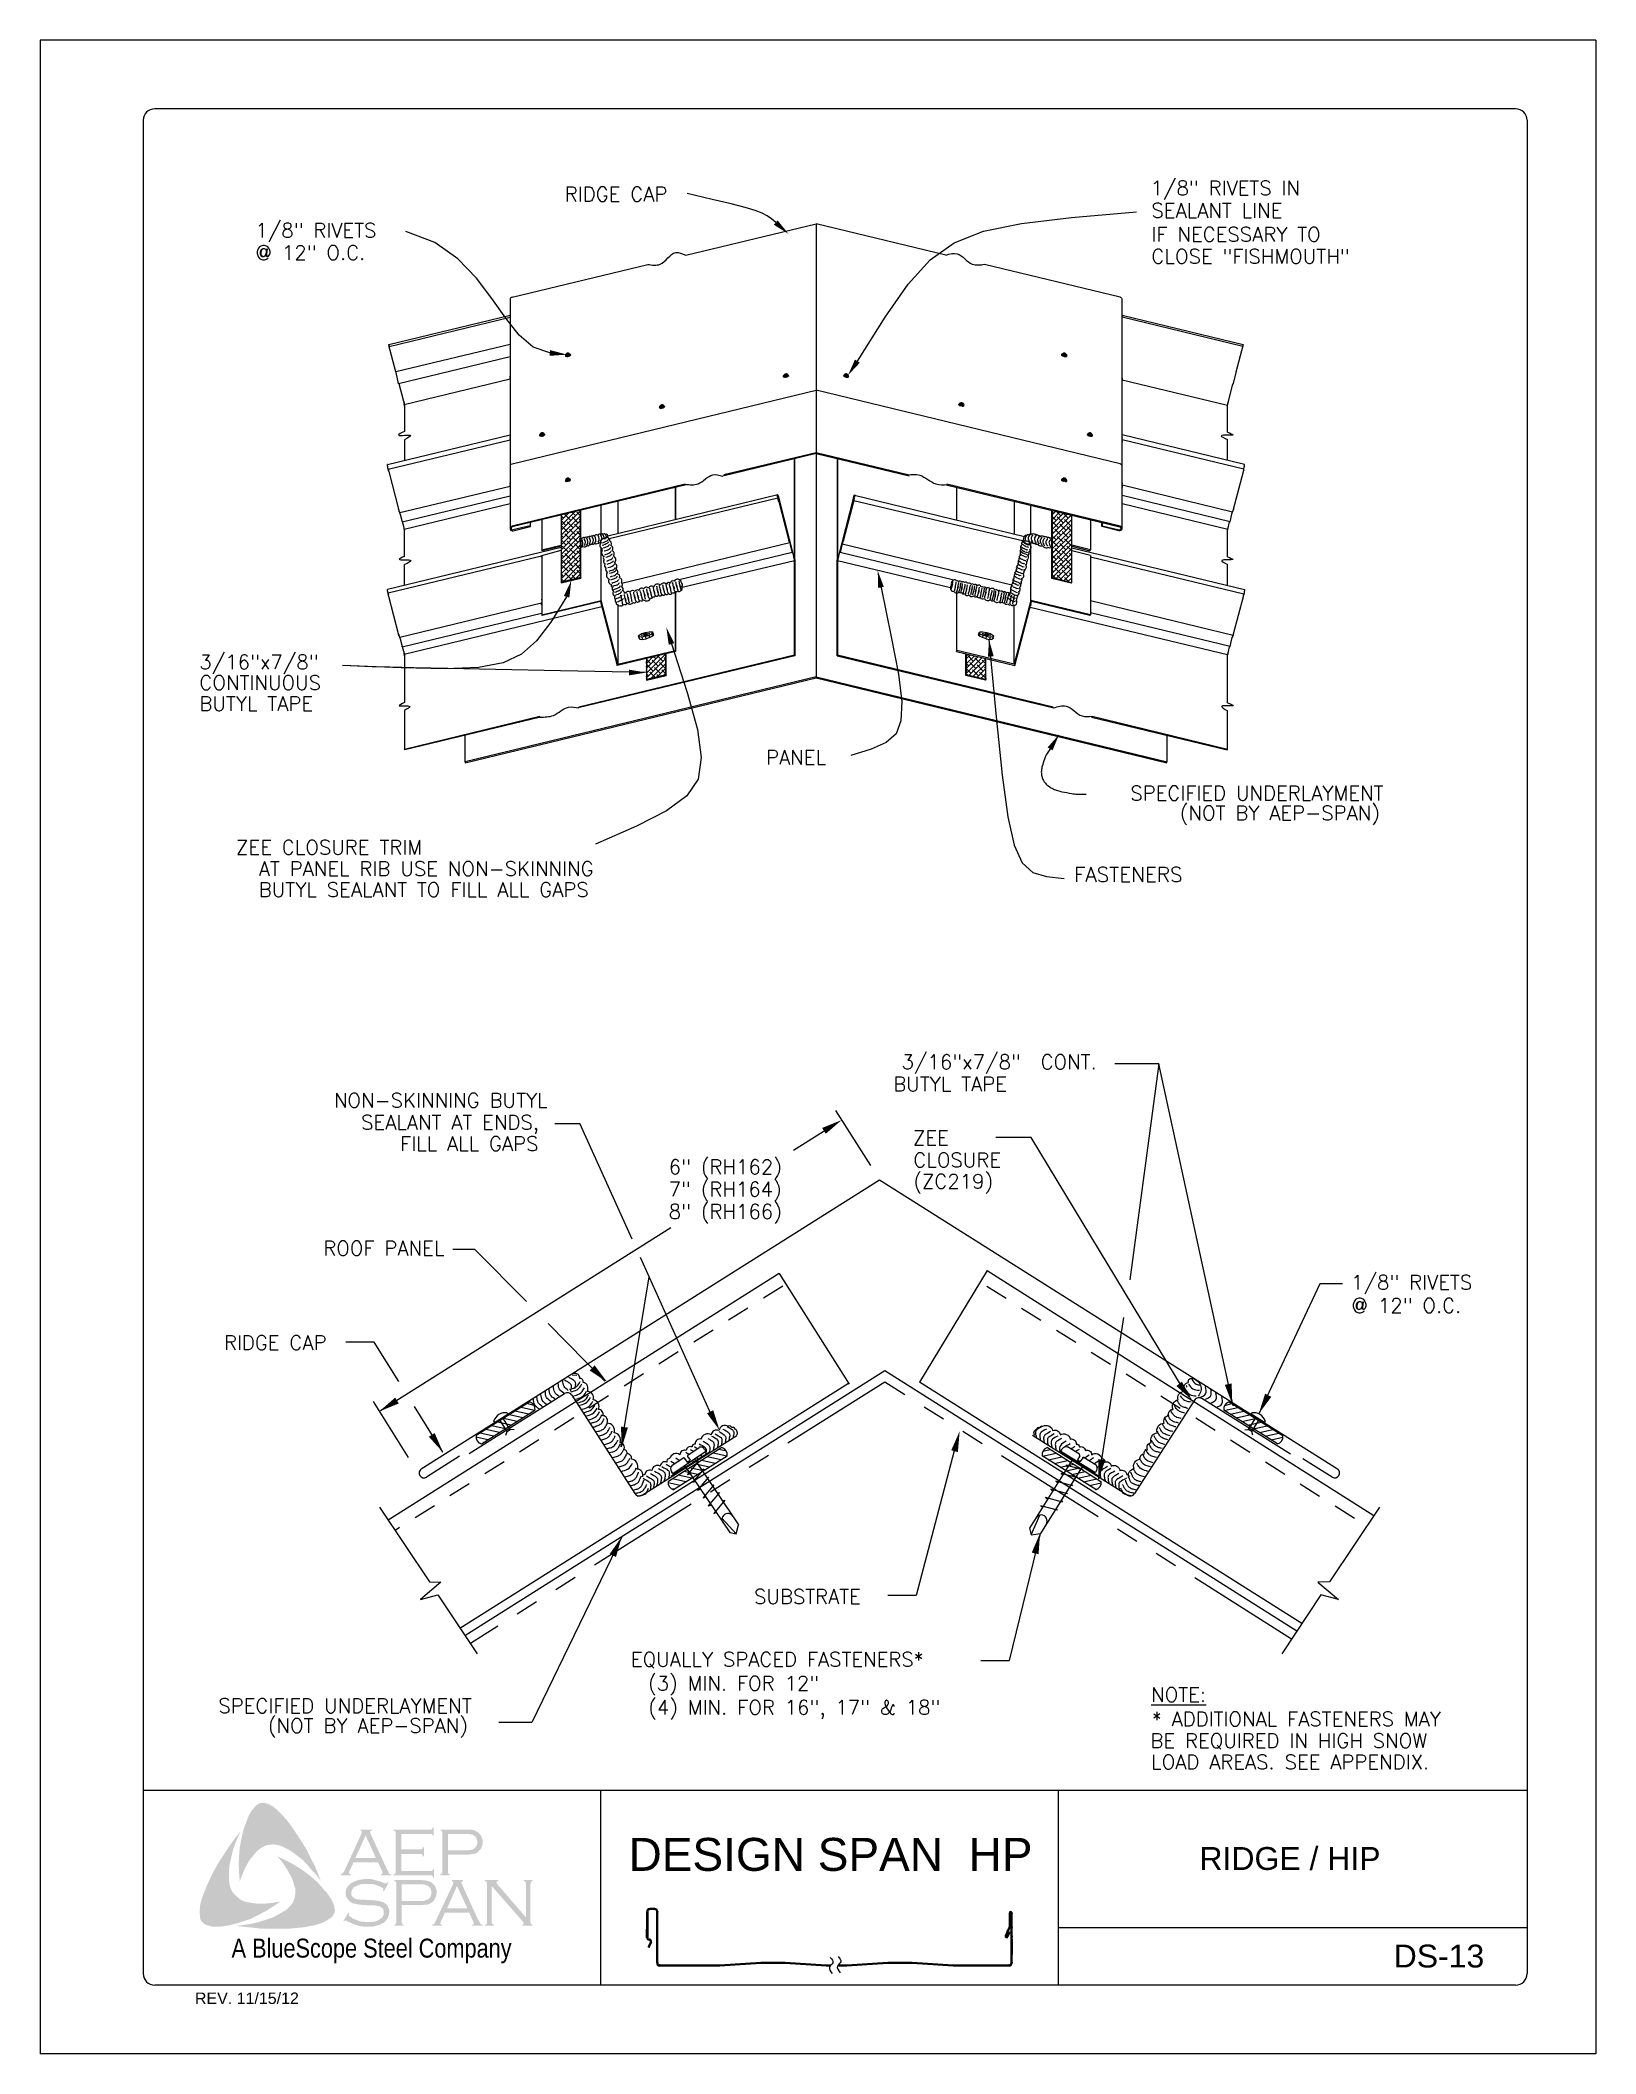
# Model space of a CAD drawing. Extents: x 119.2 to 127.7, y -26.1 to -15.1.
import ezdxf
from ezdxf.enums import TextEntityAlignment as Align

# ---------------------------------------------------------------- set-up
doc = ezdxf.new("R2010")
doc.units = 0
doc.header["$LTSCALE"] = 0.5
doc.header["$MEASUREMENT"] = 0
doc.linetypes.add('HIDDEN', pattern=[0.375, 0.25, -0.125])
doc.linetypes.add('PHANTOM', pattern=[2.5, 1.25, -0.25, 0.25, -0.25, 0.25, -0.25])
doc.layers.get('0').update_dxf_attribs({"linetype": 'CONTINUOUS'})
for name, color, linetype in [('BORDER', 9, 'CONTINUOUS'), ('DIM', 4, 'CONTINUOUS'), ('DWG', 2, 'CONTINUOUS'), ('LAYER_1', 160, 'CONTINUOUS'), ('PEN2', 7, 'CONTINUOUS'), ('PEN3', 7, 'CONTINUOUS')]:
    doc.layers.add(name, color=color, linetype=linetype)
doc.styles.add('ROMAND', font='romand.shx')
doc.styles.get("Standard").update_dxf_attribs({"font": 'romans.shx'})
doc.styles.add('STD', font='simplex.shx', dxfattribs={"height": 0.125})
pattern_1 = [(45, (9.3305, 0), (-0.013258252, 0.013258252), []), (135, (9.3305, 0), (-0.0397747564, 0.013258252), [0.046875, -0.028125])]

msp = doc.modelspace()

# ---------------------------------------------------------------- texts
at = {"layer": 'BORDER', "attachment_point": 5, "style": 'ROMAND'}
for s, insert, char_height, width in [('\\pt1.98;{\\fArial|b0|i0|c0|p34;DESIGN SPAN  HP }', (123.511, -25.041), 0.18, 2.50147), ('\\pt1.375;{\\fArial|b0|i0|c0|p34;RIDGE / HIP}', (126.022, -25.063), 0.125, 2.50147), ('\\pt1.375;{\\fArial|b0|i0|c0|p34;DS-13}', (126.836, -25.596), 0.125, 0.60955), ('\\pt0.6875;{\\fArial|b0|i0|c0|p34;REV. 11/15/12}', (120.322, -25.826), 0.0625, 0.80556)]:
    msp.add_mtext(s, dxfattribs=dict(at, insert=insert, char_height=char_height, width=width))
at = {"layer": 'DIM'}
for s, height, p in [('RIDGE CAP', 0.0788, (122.059, -16.009)), ('1/8" RIVETS IN', 0.07875, (125.26, -15.975)), ('SEALANT LINE', 0.07875, (125.265, -16.098)), ('1/8" RIVETS', 0.07875, (120.368, -16.206)), ('IF NECESSARY TO', 0.07875, (125.265, -16.229)), ('@ 12" O.C.', 0.0788, (120.368, -16.328)), ('CLOSE "FISHMOUTH"', 0.07875, (125.265, -16.349)), ('3/16"x7/8" ', 0.07875, (120.062, -18.565)), ('CONTINUOUS', 0.0788, (120.062, -18.678)), ('BUTYL TAPE', 0.0788, (120.062, -18.792)), (' PANEL', 0.0788, (123.105, -19.086)), ('ZEE CLOSURE TRIM', 0.07875, (120.263, -19.577)), ('AT PANEL RIB USE NON-SKINNING', 0.07875, (120.387, -19.694)), ('BUTYL SEALANT TO FILL ALL GAPS', 0.07875, (120.387, -19.808)), ('6" (RH162)', 0.0788, (122.627, -21.323)), ('7" (RH164)', 0.0788, (122.626, -21.445)), ('8" (RH166)', 0.0788, (122.627, -21.567)), ('EQUALLY SPACED FASTENERS*', 0.07875, (122.42, -24.014)), ('(3) MIN. FOR 12"', 0.07875, (122.514, -24.144)), ('(4) MIN. FOR 16", 17" & 18"', 0.07875, (122.515, -24.276)), ('%%UNOTE:', 0.0788, (125.263, -24.206)), ('* ADDITIONAL FASTENERS MAY', 0.07875, (125.267, -24.34)), ('BE REQUIRED IN HIGH SNOW', 0.07875, (125.259, -24.458)), ('LOAD AREAS. SEE APPENDIX.', 0.07875, (125.263, -24.574))]:
    msp.add_text(s, height=height, dxfattribs=at).set_placement(p)
for s, height, p in [('SPECIFIED UNDERLAYMENT', 0.07875, (126.533, -19.242)), ('(NOT BY AEP-SPAN)', 0.07875, (126.513, -19.35)), ('3/16"x7/8"  CONT.', 0.07875, (124.966, -20.71)), ('NON-SKINNING BUTYL ', 0.07875, (122.019, -20.92)), ('BUTYL TAPE', 0.0788, (124.475, -20.831)), ('SEALANT AT ENDS,', 0.07875, (121.918, -21.04)), ('FILL ALL GAPS', 0.07875, (121.915, -21.157)), ('ROOF PANEL', 0.0788, (121.401, -21.728)), ('RIDGE CAP', 0.0788, (120.757, -22.244)), ('SUBSTRATE', 0.0788, (123.677, -23.631)), ('SPECIFIED UNDERLAYMENT', 0.07875, (121.55, -24.228)), ('(NOT BY AEP-SPAN)', 0.07875, (121.53, -24.336))]:
    msp.add_text(s, height=height, dxfattribs=at).set_placement(p, align=Align.MIDDLE_RIGHT)
at = {"layer": 'DIM', "style": 'STD'}
msp.add_text('FASTENERS', height=0.0799, dxfattribs=at).set_placement((124.842, -19.726))
at = {"layer": 'DIM'}
for s, height, p in [('ZEE', 0.0788, (123.962, -21.125)), ('CLOSURE', 0.0788, (123.964, -21.246)), ('(ZC219)', 0.0788, (123.964, -21.363)), ('1/8" RIVETS', 0.07875, (126.356, -21.914)), ('@ 12" O.C.', 0.0788, (126.357, -22.041))]:
    msp.add_text(s, height=height, dxfattribs=at).set_placement(p, align=Align.MIDDLE_LEFT)

# ---------------------------------------------------------------- blocks, each defined once
blk = doc.blocks.new('Blue Logo')
at = {"layer": 'LAYER_1'}
for points in [[(-1.711, 0.897), (-1.683, 0.858), (-1.657, 0.82), (-1.632, 0.781), (-1.606, 0.739), (-1.586, 0.696), (-1.564, 0.656), (-1.545, 0.611), (-1.529, 0.569), (-1.551, 0.599), (-1.578, 0.627), (-1.602, 0.656), (-1.628, 0.684), (-1.657, 0.706), (-1.687, 0.729), (-1.703, 0.739), (-1.719, 0.747), (-1.738, 0.757), (-1.756, 0.763), (-1.774, 0.767), (-1.788, 0.769), (-1.806, 0.767), (-1.823, 0.765), (-1.839, 0.759), (-1.853, 0.751), (-1.867, 0.741), (-1.879, 0.731), (-1.895, 0.712), (-1.91, 0.694), (-1.924, 0.676), (-1.934, 0.656), (-1.946, 0.633), (-1.954, 0.613), (-1.972, 0.569), (-1.976, 0.613), (-1.978, 0.662), (-1.976, 0.706), (-1.972, 0.753), (-1.964, 0.795), (-1.954, 0.84), (-1.94, 0.882), (-1.924, 0.923), (-1.912, 0.947), (-1.903, 0.959), (-1.893, 0.969), (-1.885, 0.98), (-1.873, 0.988), (-1.861, 0.994), (-1.847, 0.996), (-1.837, 0.996), (-1.827, 0.992), (-1.814, 0.99), (-1.806, 0.984), (-1.786, 0.973), (-1.77, 0.959), (-1.754, 0.943), (-1.738, 0.927), (-1.711, 0.897)], [(-2.029, 0.557), (-2.025, 0.538), (-2.019, 0.522), (-2.011, 0.508), (-1.999, 0.494), (-1.986, 0.482), (-1.972, 0.47), (-1.956, 0.461), (-1.94, 0.455), (-1.918, 0.451), (-1.893, 0.447), (-1.869, 0.445), (-1.845, 0.445), (-1.821, 0.447), (-1.796, 0.449), (-1.75, 0.457), (-1.788, 0.431), (-1.829, 0.405), (-1.871, 0.383), (-1.912, 0.362), (-1.956, 0.348), (-1.978, 0.34), (-2.003, 0.334), (-2.025, 0.328), (-2.049, 0.324), (-2.073, 0.32), (-2.096, 0.32), (-2.122, 0.32), (-2.132, 0.322), (-2.144, 0.326), (-2.156, 0.328), (-2.165, 0.334), (-2.175, 0.342), (-2.183, 0.35), (-2.187, 0.36), (-2.189, 0.37), (-2.191, 0.391), (-2.191, 0.411), (-2.189, 0.433), (-2.185, 0.453), (-2.179, 0.474), (-2.165, 0.512), (-2.146, 0.557), (-2.126, 0.599), (-2.104, 0.642), (-2.08, 0.682), (-2.053, 0.723), (-2.027, 0.763), (-1.999, 0.801), (-1.968, 0.84), (-1.997, 0.773), (-2.009, 0.739), (-2.017, 0.704), (-2.025, 0.67), (-2.031, 0.631), (-2.031, 0.613), (-2.031, 0.595), (-2.031, 0.575), (-2.029, 0.557)], [(-1.09, 0.716), (-1.09, 0.623), (-0.93, 0.623), (-0.924, 0.623), (-0.92, 0.627), (-0.916, 0.629), (-0.916, 0.633), (-0.91, 0.633), (-0.91, 0.587), (-0.916, 0.587), (-0.916, 0.593), (-0.92, 0.597), (-0.924, 0.599), (-0.93, 0.599), (-1.133, 0.599), (-1.133, 0.605), (-1.124, 0.607), (-1.122, 0.611), (-1.12, 0.613), (-1.12, 0.621), (-1.12, 0.83), (-1.12, 0.836), (-1.122, 0.84), (-1.126, 0.844), (-1.133, 0.844), (-1.133, 0.85), (-0.932, 0.85), (-0.926, 0.85), (-0.922, 0.852), (-0.92, 0.856), (-0.916, 0.862), (-0.912, 0.862), (-0.912, 0.816), (-0.916, 0.816), (-0.92, 0.822), (-0.922, 0.824), (-0.926, 0.826), (-0.932, 0.826), (-1.09, 0.826), (-1.09, 0.741), (-0.987, 0.741), (-0.981, 0.741), (-0.977, 0.743), (-0.973, 0.747), (-0.973, 0.753), (-0.965, 0.753), (-0.965, 0.704), (-0.973, 0.704), (-0.973, 0.71), (-0.977, 0.714), (-0.981, 0.716), (-0.987, 0.716), (-1.09, 0.716)], [(-1.47, 0.466), (-1.46, 0.443), (-1.456, 0.433), (-1.454, 0.419), (-1.452, 0.407), (-1.454, 0.397), (-1.46, 0.385), (-1.466, 0.374), (-1.483, 0.362), (-1.501, 0.35), (-1.519, 0.342), (-1.539, 0.334), (-1.559, 0.328), (-1.58, 0.324), (-1.62, 0.316), (-1.667, 0.312), (-1.711, 0.308), (-1.76, 0.308), (-1.806, 0.308), (-1.853, 0.308), (-1.899, 0.314), (-1.946, 0.318), (-1.99, 0.324), (-1.954, 0.328), (-1.914, 0.334), (-1.877, 0.342), (-1.839, 0.354), (-1.802, 0.366), (-1.786, 0.372), (-1.768, 0.383), (-1.752, 0.391), (-1.736, 0.401), (-1.719, 0.411), (-1.703, 0.425), (-1.693, 0.437), (-1.683, 0.449), (-1.677, 0.464), (-1.671, 0.48), (-1.669, 0.496), (-1.669, 0.512), (-1.669, 0.53), (-1.675, 0.544), (-1.681, 0.567), (-1.689, 0.589), (-1.701, 0.609), (-1.711, 0.629), (-1.725, 0.65), (-1.738, 0.67), (-1.766, 0.704), (-1.725, 0.684), (-1.683, 0.662), (-1.64, 0.636), (-1.6, 0.607), (-1.582, 0.593), (-1.564, 0.577), (-1.545, 0.559), (-1.529, 0.542), (-1.513, 0.522), (-1.497, 0.506), (-1.483, 0.486), (-1.47, 0.466)], [(-1.159, 0.559), (-1.185, 0.512), (-1.189, 0.514), (-1.187, 0.524), (-1.187, 0.528), (-1.189, 0.53), (-1.201, 0.536), (-1.22, 0.544), (-1.238, 0.551), (-1.258, 0.553), (-1.278, 0.553), (-1.294, 0.553), (-1.311, 0.551), (-1.325, 0.546), (-1.339, 0.54), (-1.349, 0.534), (-1.357, 0.524), (-1.361, 0.516), (-1.363, 0.504), (-1.363, 0.496), (-1.359, 0.488), (-1.353, 0.48), (-1.345, 0.474), (-1.335, 0.47), (-1.321, 0.468), (-1.278, 0.466), (-1.242, 0.464), (-1.216, 0.461), (-1.201, 0.457), (-1.187, 0.453), (-1.179, 0.447), (-1.173, 0.443), (-1.167, 0.437), (-1.163, 0.431), (-1.161, 0.423), (-1.157, 0.417), (-1.155, 0.407), (-1.155, 0.399), (-1.157, 0.383), (-1.161, 0.377), (-1.163, 0.368), (-1.167, 0.362), (-1.171, 0.356), (-1.183, 0.342), (-1.191, 0.338), (-1.201, 0.334), (-1.209, 0.328), (-1.222, 0.326), (-1.244, 0.32), (-1.27, 0.32), (-1.298, 0.32), (-1.313, 0.322), (-1.327, 0.326), (-1.351, 0.334), (-1.383, 0.348), (-1.394, 0.354), (-1.398, 0.352), (-1.402, 0.348), (-1.406, 0.35), (-1.379, 0.397), (-1.375, 0.393), (-1.377, 0.383), (-1.375, 0.381), (-1.371, 0.377), (-1.355, 0.364), (-1.335, 0.356), (-1.313, 0.348), (-1.292, 0.346), (-1.272, 0.344), (-1.25, 0.346), (-1.23, 0.348), (-1.213, 0.356), (-1.201, 0.364), (-1.193, 0.372), (-1.187, 0.381), (-1.185, 0.389), (-1.185, 0.397), (-1.187, 0.409), (-1.187, 0.413), (-1.191, 0.419), (-1.199, 0.425), (-1.211, 0.431), (-1.222, 0.433), (-1.23, 0.435), (-1.284, 0.437), (-1.313, 0.439), (-1.335, 0.443), (-1.349, 0.445), (-1.365, 0.453), (-1.371, 0.457), (-1.375, 0.461), (-1.381, 0.468), (-1.385, 0.474), (-1.39, 0.482), (-1.392, 0.488), (-1.394, 0.496), (-1.394, 0.502), (-1.392, 0.516), (-1.39, 0.528), (-1.383, 0.538), (-1.373, 0.549), (-1.365, 0.557), (-1.355, 0.561), (-1.345, 0.567), (-1.333, 0.571), (-1.321, 0.575), (-1.307, 0.577), (-1.292, 0.579), (-1.276, 0.579), (-1.252, 0.579), (-1.23, 0.573), (-1.207, 0.567), (-1.181, 0.557), (-1.173, 0.555), (-1.169, 0.557), (-1.165, 0.561), (-1.159, 0.559)], [(-0.596, 0.542), (-0.596, 0.346), (-0.594, 0.338), (-0.592, 0.334), (-0.588, 0.332), (-0.582, 0.328), (-0.582, 0.324), (-0.633, 0.324), (-0.633, 0.328), (-0.627, 0.332), (-0.623, 0.334), (-0.623, 0.338), (-0.621, 0.346), (-0.621, 0.553), (-0.623, 0.559), (-0.623, 0.565), (-0.627, 0.567), (-0.633, 0.569), (-0.633, 0.575), (-0.56, 0.575), (-0.56, 0.569), (-0.568, 0.565), (-0.568, 0.563), (-0.568, 0.561), (-0.568, 0.555), (-0.56, 0.546), (-0.408, 0.37), (-0.408, 0.553), (-0.41, 0.559), (-0.412, 0.565), (-0.414, 0.567), (-0.42, 0.569), (-0.42, 0.575), (-0.372, 0.575), (-0.372, 0.569), (-0.378, 0.567), (-0.38, 0.565), (-0.382, 0.559), (-0.384, 0.553), (-0.384, 0.346), (-0.382, 0.338), (-0.38, 0.334), (-0.378, 0.332), (-0.372, 0.328), (-0.372, 0.324), (-0.428, 0.324), (-0.428, 0.328), (-0.422, 0.332), (-0.42, 0.334), (-0.42, 0.336), (-0.422, 0.342), (-0.428, 0.35), (-0.596, 0.542)]]:
    blk.add_hatch(color=7, dxfattribs=at).paths.add_polyline_path(points)
h = blk.add_hatch(color=7, dxfattribs=at)
edge = h.paths.add_edge_path(flags=16)
edge.add_spline(control_points=[(-1.228, 0.694), (-1.228, 0.694), (-1.284, 0.818), (-1.284, 0.818), (-1.284, 0.818), (-1.341, 0.694), (-1.341, 0.694), (-1.341, 0.694), (-1.228, 0.694), (-1.228, 0.694), (-1.228, 0.694), (-1.228, 0.694), (-1.228, 0.694), (-1.228, 0.694), (-1.228, 0.694), (-1.228, 0.694)], knot_values=[0, 0, 0, 0, 1, 1, 1, 2, 2, 2, 3, 3, 3, 4, 4, 4, 5, 5, 5, 5], degree=3, periodic=0)
edge = h.paths.add_edge_path()
edge.add_spline(control_points=[(-1.216, 0.67), (-1.216, 0.67), (-1.351, 0.67), (-1.351, 0.67), (-1.351, 0.67), (-1.373, 0.621), (-1.373, 0.621), (-1.373, 0.621), (-1.373, 0.621), (-1.373, 0.621), (-1.373, 0.621), (-1.375, 0.613), (-1.375, 0.613), (-1.375, 0.613), (-1.375, 0.613), (-1.375, 0.613), (-1.375, 0.613), (-1.375, 0.611), (-1.375, 0.611), (-1.375, 0.611), (-1.373, 0.607), (-1.373, 0.607), (-1.373, 0.607), (-1.365, 0.605), (-1.365, 0.605), (-1.365, 0.605), (-1.365, 0.599), (-1.365, 0.599), (-1.365, 0.599), (-1.42, 0.599), (-1.42, 0.599), (-1.42, 0.599), (-1.42, 0.605), (-1.42, 0.605), (-1.42, 0.605), (-1.42, 0.605), (-1.42, 0.605), (-1.42, 0.605), (-1.414, 0.607), (-1.414, 0.607), (-1.414, 0.607), (-1.41, 0.611), (-1.41, 0.611), (-1.41, 0.611), (-1.41, 0.611), (-1.41, 0.611), (-1.41, 0.611), (-1.404, 0.617), (-1.404, 0.617), (-1.404, 0.617), (-1.398, 0.629), (-1.398, 0.629), (-1.398, 0.629), (-1.307, 0.828), (-1.307, 0.828), (-1.307, 0.828), (-1.307, 0.828), (-1.307, 0.828), (-1.307, 0.828), (-1.305, 0.836), (-1.305, 0.836), (-1.305, 0.836), (-1.305, 0.836), (-1.305, 0.836), (-1.305, 0.836), (-1.305, 0.84), (-1.305, 0.84), (-1.305, 0.84), (-1.307, 0.842), (-1.307, 0.842), (-1.307, 0.842), (-1.313, 0.844), (-1.313, 0.844), (-1.313, 0.844), (-1.313, 0.85), (-1.313, 0.85), (-1.313, 0.85), (-1.25, 0.85), (-1.25, 0.85), (-1.25, 0.85), (-1.25, 0.844), (-1.25, 0.844), (-1.25, 0.844), (-1.25, 0.844), (-1.25, 0.844), (-1.25, 0.844), (-1.258, 0.842), (-1.258, 0.842), (-1.258, 0.842), (-1.26, 0.84), (-1.26, 0.84), (-1.26, 0.84), (-1.26, 0.836), (-1.26, 0.836), (-1.26, 0.836), (-1.26, 0.836), (-1.26, 0.836), (-1.26, 0.836), (-1.258, 0.828), (-1.258, 0.828), (-1.258, 0.828), (-1.169, 0.636), (-1.169, 0.636), (-1.169, 0.636), (-1.169, 0.636), (-1.169, 0.636), (-1.169, 0.636), (-1.161, 0.621), (-1.161, 0.621), (-1.161, 0.621), (-1.157, 0.611), (-1.157, 0.611), (-1.157, 0.611), (-1.157, 0.611), (-1.157, 0.611), (-1.157, 0.611), (-1.153, 0.607), (-1.153, 0.607), (-1.153, 0.607), (-1.143, 0.605), (-1.143, 0.605), (-1.143, 0.605), (-1.143, 0.599), (-1.143, 0.599), (-1.143, 0.599), (-1.201, 0.599), (-1.201, 0.599), (-1.201, 0.599), (-1.201, 0.605), (-1.201, 0.605), (-1.201, 0.605), (-1.201, 0.605), (-1.201, 0.605), (-1.201, 0.605), (-1.197, 0.607), (-1.197, 0.607), (-1.197, 0.607), (-1.195, 0.607), (-1.195, 0.607), (-1.195, 0.607), (-1.193, 0.611), (-1.193, 0.611), (-1.193, 0.611), (-1.191, 0.613), (-1.191, 0.613), (-1.191, 0.613), (-1.191, 0.613), (-1.191, 0.613), (-1.191, 0.613), (-1.193, 0.617), (-1.193, 0.617), (-1.193, 0.617), (-1.195, 0.625), (-1.195, 0.625), (-1.195, 0.625), (-1.216, 0.67), (-1.216, 0.67), (-1.216, 0.67), (-1.216, 0.67), (-1.216, 0.67), (-1.216, 0.67), (-1.216, 0.67), (-1.216, 0.67)], knot_values=[0, 0, 0, 0, 1, 1, 1, 2, 2, 2, 3, 3, 3, 4, 4, 4, 5, 5, 5, 6, 6, 6, 7, 7, 7, 8, 8, 8, 9, 9, 9, 10, 10, 10, 11, 11, 11, 12, 12, 12, 13, 13, 13, 14, 14, 14, 15, 15, 15, 16, 16, 16, 17, 17, 17, 18, 18, 18, 19, 19, 19, 20, 20, 20, 21, 21, 21, 22, 22, 22, 23, 23, 23, 24, 24, 24, 25, 25, 25, 26, 26, 26, 27, 27, 27, 28, 28, 28, 29, 29, 29, 30, 30, 30, 31, 31, 31, 32, 32, 32, 33, 33, 33, 34, 34, 34, 35, 35, 35, 36, 36, 36, 37, 37, 37, 38, 38, 38, 39, 39, 39, 40, 40, 40, 41, 41, 41, 42, 42, 42, 43, 43, 43, 44, 44, 44, 45, 45, 45, 46, 46, 46, 47, 47, 47, 48, 48, 48, 49, 49, 49, 50, 50, 50, 51, 51, 51, 52, 52, 52, 53, 53, 53, 54, 54, 54, 54], degree=3, periodic=0)
h = blk.add_hatch(color=7, dxfattribs=at)
edge = h.paths.add_edge_path(flags=16)
edge.add_spline(control_points=[(-0.835, 0.737), (-0.835, 0.737), (-0.742, 0.737), (-0.742, 0.737), (-0.742, 0.737), (-0.742, 0.737), (-0.742, 0.737), (-0.742, 0.737), (-0.724, 0.737), (-0.724, 0.737), (-0.724, 0.737), (-0.71, 0.739), (-0.71, 0.739), (-0.71, 0.739), (-0.71, 0.739), (-0.71, 0.739), (-0.71, 0.739), (-0.7, 0.741), (-0.7, 0.741), (-0.7, 0.741), (-0.693, 0.745), (-0.693, 0.745), (-0.693, 0.745), (-0.693, 0.745), (-0.693, 0.745), (-0.693, 0.745), (-0.685, 0.751), (-0.685, 0.751), (-0.685, 0.751), (-0.679, 0.759), (-0.679, 0.759), (-0.679, 0.759), (-0.675, 0.769), (-0.675, 0.769), (-0.675, 0.769), (-0.673, 0.781), (-0.673, 0.781), (-0.673, 0.781), (-0.673, 0.781), (-0.673, 0.781), (-0.673, 0.781), (-0.675, 0.793), (-0.675, 0.793), (-0.675, 0.793), (-0.679, 0.803), (-0.679, 0.803), (-0.679, 0.803), (-0.685, 0.812), (-0.685, 0.812), (-0.685, 0.812), (-0.693, 0.818), (-0.693, 0.818), (-0.693, 0.818), (-0.693, 0.818), (-0.693, 0.818), (-0.693, 0.818), (-0.7, 0.822), (-0.7, 0.822), (-0.7, 0.822), (-0.71, 0.824), (-0.71, 0.824), (-0.71, 0.824), (-0.71, 0.824), (-0.71, 0.824), (-0.71, 0.824), (-0.724, 0.826), (-0.724, 0.826), (-0.724, 0.826), (-0.742, 0.826), (-0.742, 0.826), (-0.742, 0.826), (-0.835, 0.826), (-0.835, 0.826), (-0.835, 0.826), (-0.835, 0.737), (-0.835, 0.737), (-0.835, 0.737), (-0.835, 0.737), (-0.835, 0.737), (-0.835, 0.737), (-0.835, 0.737), (-0.835, 0.737)], knot_values=[0, 0, 0, 0, 1, 1, 1, 2, 2, 2, 3, 3, 3, 4, 4, 4, 5, 5, 5, 6, 6, 6, 7, 7, 7, 8, 8, 8, 9, 9, 9, 10, 10, 10, 11, 11, 11, 12, 12, 12, 13, 13, 13, 14, 14, 14, 15, 15, 15, 16, 16, 16, 17, 17, 17, 18, 18, 18, 19, 19, 19, 20, 20, 20, 21, 21, 21, 22, 22, 22, 23, 23, 23, 24, 24, 24, 25, 25, 25, 26, 26, 26, 27, 27, 27, 27], degree=3, periodic=0)
edge = h.paths.add_edge_path()
edge.add_spline(control_points=[(-0.835, 0.712), (-0.835, 0.712), (-0.835, 0.619), (-0.835, 0.619), (-0.835, 0.619), (-0.835, 0.619), (-0.835, 0.619), (-0.835, 0.619), (-0.835, 0.613), (-0.835, 0.613), (-0.835, 0.613), (-0.833, 0.611), (-0.833, 0.611), (-0.833, 0.611), (-0.833, 0.611), (-0.833, 0.611), (-0.833, 0.611), (-0.829, 0.607), (-0.829, 0.607), (-0.829, 0.607), (-0.825, 0.605), (-0.825, 0.605), (-0.825, 0.605), (-0.825, 0.599), (-0.825, 0.599), (-0.825, 0.599), (-0.876, 0.599), (-0.876, 0.599), (-0.876, 0.599), (-0.876, 0.605), (-0.876, 0.605), (-0.876, 0.605), (-0.876, 0.605), (-0.876, 0.605), (-0.876, 0.605), (-0.872, 0.607), (-0.872, 0.607), (-0.872, 0.607), (-0.867, 0.611), (-0.867, 0.611), (-0.867, 0.611), (-0.867, 0.611), (-0.867, 0.611), (-0.867, 0.611), (-0.865, 0.613), (-0.865, 0.613), (-0.865, 0.613), (-0.865, 0.619), (-0.865, 0.619), (-0.865, 0.619), (-0.865, 0.832), (-0.865, 0.832), (-0.865, 0.832), (-0.865, 0.832), (-0.865, 0.832), (-0.865, 0.832), (-0.865, 0.836), (-0.865, 0.836), (-0.865, 0.836), (-0.867, 0.84), (-0.867, 0.84), (-0.867, 0.84), (-0.867, 0.84), (-0.867, 0.84), (-0.867, 0.84), (-0.872, 0.844), (-0.872, 0.844), (-0.872, 0.844), (-0.876, 0.844), (-0.876, 0.844), (-0.876, 0.844), (-0.876, 0.85), (-0.876, 0.85), (-0.876, 0.85), (-0.744, 0.85), (-0.744, 0.85), (-0.744, 0.85), (-0.744, 0.85), (-0.744, 0.85), (-0.744, 0.85), (-0.72, 0.85), (-0.72, 0.85), (-0.72, 0.85), (-0.7, 0.848), (-0.7, 0.848), (-0.7, 0.848), (-0.7, 0.848), (-0.7, 0.848), (-0.7, 0.848), (-0.685, 0.844), (-0.685, 0.844), (-0.685, 0.844), (-0.673, 0.836), (-0.673, 0.836), (-0.673, 0.836), (-0.673, 0.836), (-0.673, 0.836), (-0.673, 0.836), (-0.667, 0.832), (-0.667, 0.832), (-0.667, 0.832), (-0.663, 0.828), (-0.663, 0.828), (-0.663, 0.828), (-0.653, 0.816), (-0.653, 0.816), (-0.653, 0.816), (-0.653, 0.816), (-0.653, 0.816), (-0.653, 0.816), (-0.651, 0.808), (-0.651, 0.808), (-0.651, 0.808), (-0.647, 0.799), (-0.647, 0.799), (-0.647, 0.799), (-0.645, 0.791), (-0.645, 0.791), (-0.645, 0.791), (-0.645, 0.781), (-0.645, 0.781), (-0.645, 0.781), (-0.645, 0.781), (-0.645, 0.781), (-0.645, 0.781), (-0.645, 0.769), (-0.645, 0.769), (-0.645, 0.769), (-0.649, 0.759), (-0.649, 0.759), (-0.649, 0.759), (-0.653, 0.747), (-0.653, 0.747), (-0.653, 0.747), (-0.659, 0.739), (-0.659, 0.739), (-0.659, 0.739), (-0.659, 0.739), (-0.659, 0.739), (-0.659, 0.739), (-0.667, 0.733), (-0.667, 0.733), (-0.667, 0.733), (-0.673, 0.725), (-0.673, 0.725), (-0.673, 0.725), (-0.681, 0.721), (-0.681, 0.721), (-0.681, 0.721), (-0.691, 0.718), (-0.691, 0.718), (-0.691, 0.718), (-0.691, 0.718), (-0.691, 0.718), (-0.691, 0.718), (-0.702, 0.716), (-0.702, 0.716), (-0.702, 0.716), (-0.714, 0.714), (-0.714, 0.714), (-0.714, 0.714), (-0.744, 0.712), (-0.744, 0.712), (-0.744, 0.712), (-0.835, 0.712), (-0.835, 0.712), (-0.835, 0.712), (-0.835, 0.712), (-0.835, 0.712), (-0.835, 0.712), (-0.835, 0.712), (-0.835, 0.712)], knot_values=[0, 0, 0, 0, 1, 1, 1, 2, 2, 2, 3, 3, 3, 4, 4, 4, 5, 5, 5, 6, 6, 6, 7, 7, 7, 8, 8, 8, 9, 9, 9, 10, 10, 10, 11, 11, 11, 12, 12, 12, 13, 13, 13, 14, 14, 14, 15, 15, 15, 16, 16, 16, 17, 17, 17, 18, 18, 18, 19, 19, 19, 20, 20, 20, 21, 21, 21, 22, 22, 22, 23, 23, 23, 24, 24, 24, 25, 25, 25, 26, 26, 26, 27, 27, 27, 28, 28, 28, 29, 29, 29, 30, 30, 30, 31, 31, 31, 32, 32, 32, 33, 33, 33, 34, 34, 34, 35, 35, 35, 36, 36, 36, 37, 37, 37, 38, 38, 38, 39, 39, 39, 40, 40, 40, 41, 41, 41, 42, 42, 42, 43, 43, 43, 44, 44, 44, 45, 45, 45, 46, 46, 46, 47, 47, 47, 48, 48, 48, 49, 49, 49, 50, 50, 50, 51, 51, 51, 52, 52, 52, 53, 53, 53, 54, 54, 54, 55, 55, 55, 56, 56, 56, 57, 57, 57, 57], degree=3, periodic=0)
h = blk.add_hatch(color=7, dxfattribs=at)
edge = h.paths.add_edge_path(flags=16)
edge.add_spline(control_points=[(-1.088, 0.459), (-1.088, 0.459), (-0.993, 0.459), (-0.993, 0.459), (-0.993, 0.459), (-0.993, 0.459), (-0.993, 0.459), (-0.993, 0.459), (-0.975, 0.459), (-0.975, 0.459), (-0.975, 0.459), (-0.963, 0.461), (-0.963, 0.461), (-0.963, 0.461), (-0.963, 0.461), (-0.963, 0.461), (-0.963, 0.461), (-0.952, 0.466), (-0.952, 0.466), (-0.952, 0.466), (-0.944, 0.468), (-0.944, 0.468), (-0.944, 0.468), (-0.944, 0.468), (-0.944, 0.468), (-0.944, 0.468), (-0.936, 0.474), (-0.936, 0.474), (-0.936, 0.474), (-0.93, 0.484), (-0.93, 0.484), (-0.93, 0.484), (-0.926, 0.494), (-0.926, 0.494), (-0.926, 0.494), (-0.924, 0.506), (-0.924, 0.506), (-0.924, 0.506), (-0.924, 0.506), (-0.924, 0.506), (-0.924, 0.506), (-0.926, 0.516), (-0.926, 0.516), (-0.926, 0.516), (-0.93, 0.528), (-0.93, 0.528), (-0.93, 0.528), (-0.936, 0.536), (-0.936, 0.536), (-0.936, 0.536), (-0.944, 0.542), (-0.944, 0.542), (-0.944, 0.542), (-0.944, 0.542), (-0.944, 0.542), (-0.944, 0.542), (-0.952, 0.546), (-0.952, 0.546), (-0.952, 0.546), (-0.963, 0.549), (-0.963, 0.549), (-0.963, 0.549), (-0.963, 0.549), (-0.963, 0.549), (-0.963, 0.549), (-0.975, 0.551), (-0.975, 0.551), (-0.975, 0.551), (-0.993, 0.551), (-0.993, 0.551), (-0.993, 0.551), (-1.088, 0.551), (-1.088, 0.551), (-1.088, 0.551), (-1.088, 0.459), (-1.088, 0.459), (-1.088, 0.459), (-1.088, 0.459), (-1.088, 0.459), (-1.088, 0.459), (-1.088, 0.459), (-1.088, 0.459)], knot_values=[0, 0, 0, 0, 1, 1, 1, 2, 2, 2, 3, 3, 3, 4, 4, 4, 5, 5, 5, 6, 6, 6, 7, 7, 7, 8, 8, 8, 9, 9, 9, 10, 10, 10, 11, 11, 11, 12, 12, 12, 13, 13, 13, 14, 14, 14, 15, 15, 15, 16, 16, 16, 17, 17, 17, 18, 18, 18, 19, 19, 19, 20, 20, 20, 21, 21, 21, 22, 22, 22, 23, 23, 23, 24, 24, 24, 25, 25, 25, 26, 26, 26, 27, 27, 27, 27], degree=3, periodic=0)
edge = h.paths.add_edge_path()
edge.add_spline(control_points=[(-1.088, 0.437), (-1.088, 0.437), (-1.088, 0.342), (-1.088, 0.342), (-1.088, 0.342), (-1.088, 0.342), (-1.088, 0.342), (-1.088, 0.342), (-1.086, 0.338), (-1.086, 0.338), (-1.086, 0.338), (-1.084, 0.334), (-1.084, 0.334), (-1.084, 0.334), (-1.084, 0.334), (-1.084, 0.334), (-1.084, 0.334), (-1.082, 0.332), (-1.082, 0.332), (-1.082, 0.332), (-1.076, 0.328), (-1.076, 0.328), (-1.076, 0.328), (-1.076, 0.324), (-1.076, 0.324), (-1.076, 0.324), (-1.128, 0.324), (-1.128, 0.324), (-1.128, 0.324), (-1.128, 0.328), (-1.128, 0.328), (-1.128, 0.328), (-1.128, 0.328), (-1.128, 0.328), (-1.128, 0.328), (-1.122, 0.332), (-1.122, 0.332), (-1.122, 0.332), (-1.118, 0.334), (-1.118, 0.334), (-1.118, 0.334), (-1.118, 0.334), (-1.118, 0.334), (-1.118, 0.334), (-1.118, 0.338), (-1.118, 0.338), (-1.118, 0.338), (-1.116, 0.342), (-1.116, 0.342), (-1.116, 0.342), (-1.116, 0.557), (-1.116, 0.557), (-1.116, 0.557), (-1.116, 0.557), (-1.116, 0.557), (-1.116, 0.557), (-1.118, 0.561), (-1.118, 0.561), (-1.118, 0.561), (-1.118, 0.565), (-1.118, 0.565), (-1.118, 0.565), (-1.118, 0.565), (-1.118, 0.565), (-1.118, 0.565), (-1.122, 0.567), (-1.122, 0.567), (-1.122, 0.567), (-1.128, 0.569), (-1.128, 0.569), (-1.128, 0.569), (-1.128, 0.575), (-1.128, 0.575), (-1.128, 0.575), (-0.997, 0.575), (-0.997, 0.575), (-0.997, 0.575), (-0.997, 0.575), (-0.997, 0.575), (-0.997, 0.575), (-0.973, 0.573), (-0.973, 0.573), (-0.973, 0.573), (-0.952, 0.571), (-0.952, 0.571), (-0.952, 0.571), (-0.952, 0.571), (-0.952, 0.571), (-0.952, 0.571), (-0.938, 0.567), (-0.938, 0.567), (-0.938, 0.567), (-0.924, 0.561), (-0.924, 0.561), (-0.924, 0.561), (-0.924, 0.561), (-0.924, 0.561), (-0.924, 0.561), (-0.92, 0.557), (-0.92, 0.557), (-0.92, 0.557), (-0.914, 0.551), (-0.914, 0.551), (-0.914, 0.551), (-0.904, 0.54), (-0.904, 0.54), (-0.904, 0.54), (-0.904, 0.54), (-0.904, 0.54), (-0.904, 0.54), (-0.902, 0.532), (-0.902, 0.532), (-0.902, 0.532), (-0.898, 0.522), (-0.898, 0.522), (-0.898, 0.522), (-0.896, 0.516), (-0.896, 0.516), (-0.896, 0.516), (-0.896, 0.506), (-0.896, 0.506), (-0.896, 0.506), (-0.896, 0.506), (-0.896, 0.506), (-0.896, 0.506), (-0.898, 0.494), (-0.898, 0.494), (-0.898, 0.494), (-0.9, 0.482), (-0.9, 0.482), (-0.9, 0.482), (-0.906, 0.472), (-0.906, 0.472), (-0.906, 0.472), (-0.912, 0.461), (-0.912, 0.461), (-0.912, 0.461), (-0.912, 0.461), (-0.912, 0.461), (-0.912, 0.461), (-0.918, 0.455), (-0.918, 0.455), (-0.918, 0.455), (-0.926, 0.449), (-0.926, 0.449), (-0.926, 0.449), (-0.934, 0.445), (-0.934, 0.445), (-0.934, 0.445), (-0.944, 0.441), (-0.944, 0.441), (-0.944, 0.441), (-0.944, 0.441), (-0.944, 0.441), (-0.944, 0.441), (-0.952, 0.439), (-0.952, 0.439), (-0.952, 0.439), (-0.965, 0.439), (-0.965, 0.439), (-0.965, 0.439), (-0.997, 0.437), (-0.997, 0.437), (-0.997, 0.437), (-1.088, 0.437), (-1.088, 0.437), (-1.088, 0.437), (-1.088, 0.437), (-1.088, 0.437), (-1.088, 0.437), (-1.088, 0.437), (-1.088, 0.437)], knot_values=[0, 0, 0, 0, 1, 1, 1, 2, 2, 2, 3, 3, 3, 4, 4, 4, 5, 5, 5, 6, 6, 6, 7, 7, 7, 8, 8, 8, 9, 9, 9, 10, 10, 10, 11, 11, 11, 12, 12, 12, 13, 13, 13, 14, 14, 14, 15, 15, 15, 16, 16, 16, 17, 17, 17, 18, 18, 18, 19, 19, 19, 20, 20, 20, 21, 21, 21, 22, 22, 22, 23, 23, 23, 24, 24, 24, 25, 25, 25, 26, 26, 26, 27, 27, 27, 28, 28, 28, 29, 29, 29, 30, 30, 30, 31, 31, 31, 32, 32, 32, 33, 33, 33, 34, 34, 34, 35, 35, 35, 36, 36, 36, 37, 37, 37, 38, 38, 38, 39, 39, 39, 40, 40, 40, 41, 41, 41, 42, 42, 42, 43, 43, 43, 44, 44, 44, 45, 45, 45, 46, 46, 46, 47, 47, 47, 48, 48, 48, 49, 49, 49, 50, 50, 50, 51, 51, 51, 52, 52, 52, 53, 53, 53, 54, 54, 54, 55, 55, 55, 56, 56, 56, 57, 57, 57, 57], degree=3, periodic=0)
h = blk.add_hatch(color=7, dxfattribs=at)
edge = h.paths.add_edge_path(flags=16)
edge.add_spline(control_points=[(-0.728, 0.419), (-0.728, 0.419), (-0.785, 0.542), (-0.785, 0.542), (-0.785, 0.542), (-0.839, 0.419), (-0.839, 0.419), (-0.839, 0.419), (-0.728, 0.419), (-0.728, 0.419), (-0.728, 0.419), (-0.728, 0.419), (-0.728, 0.419), (-0.728, 0.419), (-0.728, 0.419), (-0.728, 0.419)], knot_values=[0, 0, 0, 0, 1, 1, 1, 2, 2, 2, 3, 3, 3, 4, 4, 4, 5, 5, 5, 5], degree=3, periodic=0)
edge = h.paths.add_edge_path()
edge.add_spline(control_points=[(-0.718, 0.395), (-0.718, 0.395), (-0.851, 0.395), (-0.851, 0.395), (-0.851, 0.395), (-0.874, 0.346), (-0.874, 0.346), (-0.874, 0.346), (-0.874, 0.346), (-0.874, 0.346), (-0.874, 0.346), (-0.876, 0.336), (-0.876, 0.336), (-0.876, 0.336), (-0.876, 0.336), (-0.876, 0.336), (-0.876, 0.336), (-0.876, 0.334), (-0.876, 0.334), (-0.876, 0.334), (-0.874, 0.332), (-0.874, 0.332), (-0.874, 0.332), (-0.865, 0.328), (-0.865, 0.328), (-0.865, 0.328), (-0.865, 0.324), (-0.865, 0.324), (-0.865, 0.324), (-0.922, 0.324), (-0.922, 0.324), (-0.922, 0.324), (-0.922, 0.328), (-0.922, 0.328), (-0.922, 0.328), (-0.922, 0.328), (-0.922, 0.328), (-0.922, 0.328), (-0.916, 0.332), (-0.916, 0.332), (-0.916, 0.332), (-0.91, 0.334), (-0.91, 0.334), (-0.91, 0.334), (-0.91, 0.334), (-0.91, 0.334), (-0.91, 0.334), (-0.906, 0.342), (-0.906, 0.342), (-0.906, 0.342), (-0.9, 0.354), (-0.9, 0.354), (-0.9, 0.354), (-0.807, 0.551), (-0.807, 0.551), (-0.807, 0.551), (-0.807, 0.551), (-0.807, 0.551), (-0.807, 0.551), (-0.805, 0.561), (-0.805, 0.561), (-0.805, 0.561), (-0.805, 0.561), (-0.805, 0.561), (-0.805, 0.561), (-0.805, 0.565), (-0.805, 0.565), (-0.805, 0.565), (-0.807, 0.565), (-0.807, 0.565), (-0.807, 0.565), (-0.813, 0.569), (-0.813, 0.569), (-0.813, 0.569), (-0.813, 0.575), (-0.813, 0.575), (-0.813, 0.575), (-0.752, 0.575), (-0.752, 0.575), (-0.752, 0.575), (-0.752, 0.569), (-0.752, 0.569), (-0.752, 0.569), (-0.752, 0.569), (-0.752, 0.569), (-0.752, 0.569), (-0.758, 0.565), (-0.758, 0.565), (-0.758, 0.565), (-0.76, 0.565), (-0.76, 0.565), (-0.76, 0.565), (-0.762, 0.561), (-0.762, 0.561), (-0.762, 0.561), (-0.762, 0.561), (-0.762, 0.561), (-0.762, 0.561), (-0.758, 0.551), (-0.758, 0.551), (-0.758, 0.551), (-0.671, 0.36), (-0.671, 0.36), (-0.671, 0.36), (-0.671, 0.36), (-0.671, 0.36), (-0.671, 0.36), (-0.661, 0.344), (-0.661, 0.344), (-0.661, 0.344), (-0.657, 0.334), (-0.657, 0.334), (-0.657, 0.334), (-0.657, 0.334), (-0.657, 0.334), (-0.657, 0.334), (-0.651, 0.332), (-0.651, 0.332), (-0.651, 0.332), (-0.645, 0.328), (-0.645, 0.328), (-0.645, 0.328), (-0.645, 0.324), (-0.645, 0.324), (-0.645, 0.324), (-0.704, 0.324), (-0.704, 0.324), (-0.704, 0.324), (-0.704, 0.328), (-0.704, 0.328), (-0.704, 0.328), (-0.704, 0.328), (-0.704, 0.328), (-0.704, 0.328), (-0.7, 0.33), (-0.7, 0.33), (-0.7, 0.33), (-0.695, 0.332), (-0.695, 0.332), (-0.695, 0.332), (-0.693, 0.334), (-0.693, 0.334), (-0.693, 0.334), (-0.693, 0.338), (-0.693, 0.338), (-0.693, 0.338), (-0.693, 0.338), (-0.693, 0.338), (-0.693, 0.338), (-0.693, 0.342), (-0.693, 0.342), (-0.693, 0.342), (-0.697, 0.348), (-0.697, 0.348), (-0.697, 0.348), (-0.718, 0.395), (-0.718, 0.395), (-0.718, 0.395), (-0.718, 0.395), (-0.718, 0.395), (-0.718, 0.395), (-0.718, 0.395), (-0.718, 0.395)], knot_values=[0, 0, 0, 0, 1, 1, 1, 2, 2, 2, 3, 3, 3, 4, 4, 4, 5, 5, 5, 6, 6, 6, 7, 7, 7, 8, 8, 8, 9, 9, 9, 10, 10, 10, 11, 11, 11, 12, 12, 12, 13, 13, 13, 14, 14, 14, 15, 15, 15, 16, 16, 16, 17, 17, 17, 18, 18, 18, 19, 19, 19, 20, 20, 20, 21, 21, 21, 22, 22, 22, 23, 23, 23, 24, 24, 24, 25, 25, 25, 26, 26, 26, 27, 27, 27, 28, 28, 28, 29, 29, 29, 30, 30, 30, 31, 31, 31, 32, 32, 32, 33, 33, 33, 34, 34, 34, 35, 35, 35, 36, 36, 36, 37, 37, 37, 38, 38, 38, 39, 39, 39, 40, 40, 40, 41, 41, 41, 42, 42, 42, 43, 43, 43, 44, 44, 44, 45, 45, 45, 46, 46, 46, 47, 47, 47, 48, 48, 48, 49, 49, 49, 50, 50, 50, 51, 51, 51, 52, 52, 52, 53, 53, 53, 54, 54, 54, 54], degree=3, periodic=0)
at = {"insert": (-2.017, 0.254), "char_height": 0.10359, "width": 1.55518, "attachment_point": 1, "style": 'STD'}
blk.add_mtext('{\\fArial Narrow|b0|i0|c0|p34;A BlueScope Steel Company}', dxfattribs=at)

# ---------------------------------------------------------------- hatches: boundary and pattern name
at = {"layer": 'DWG'}
h = msp.add_hatch(dxfattribs=at)
h.set_pattern_fill('ANSI38', color=46, scale=0.15)
h.set_pattern_definition(pattern_1)
h.paths.add_polyline_path([(122.145, -17.697), (122.039, -17.723), (122.039, -18.088), (122.145, -18.062)])
h.paths.add_polyline_path([(122.611, -18.594), (122.611, -18.48), (122.505, -18.506), (122.505, -18.62)])
h.paths.add_polyline_path([(124.359, -18.506), (124.253, -18.48), (124.253, -18.594), (124.359, -18.62)])
h = msp.add_hatch(dxfattribs=at)
h.set_pattern_fill('ANSI38', color=46, scale=0.15)
h.set_pattern_definition(pattern_1)
h.paths.add_polyline_path([(124.829, -17.724), (124.722, -17.698), (124.722, -18.064), (124.829, -18.091)])

# ---------------------------------------------------------------- linework, layer by layer
at = {"layer": 'BORDER'}
for p, q in [((127.693, -15.129), (119.193, -15.129)), ((119.193, -15.129), (119.193, -26.129)), ((127.693, -15.129), (127.693, -26.129)), ((127.255, -15.504), (119.818, -15.504)), ((119.755, -15.566), (119.755, -25.691)), ((127.318, -15.566), (127.318, -25.691)), ((127.318, -24.691), (119.755, -24.691)), ((122.255, -24.691), (122.255, -25.754)), ((124.755, -24.691), (124.755, -25.754)), ((122.506, -25.353), (122.506, -25.495)), ((122.512, -25.353), (122.512, -25.495)), ((122.551, -25.336), (122.523, -25.336)), ((122.551, -25.341), (122.523, -25.341)), ((122.562, -25.633), (122.562, -25.353)), ((122.567, -25.633), (122.567, -25.353)), ((124.487, -25.36), (124.487, -25.435)), ((124.492, -25.36), (124.492, -25.435)), ((124.495, -25.357), (124.495, -25.357)), ((124.499, -25.633), (124.499, -25.36)), ((124.504, -25.633), (124.504, -25.36)), ((122.506, -25.495), (122.506, -25.448)), ((122.527, -25.518), (122.515, -25.544)), ((122.519, -25.502), (122.52, -25.502)), ((122.52, -25.508), (122.52, -25.508)), ((124.486, -25.439), (124.465, -25.484)), ((124.469, -25.495), (124.469, -25.495)), ((124.491, -25.441), (124.47, -25.486)), ((124.472, -25.49), (124.472, -25.49)), ((124.476, -25.489), (124.487, -25.465)), ((124.48, -25.491), (124.492, -25.467)), ((124.492, -25.467), (124.487, -25.465)), ((124.504, -25.503), (124.504, -25.586)), ((127.318, -25.441), (124.755, -25.441)), ((122.52, -25.546), (122.515, -25.544)), ((122.532, -25.52), (122.52, -25.546)), ((122.906, -25.644), (123.13, -25.629)), ((123.13, -25.629), (123.264, -25.629)), ((123.264, -25.629), (123.488, -25.644)), ((123.6, -25.644), (123.824, -25.629)), ((123.824, -25.629), (123.958, -25.629)), ((123.958, -25.629), (124.182, -25.644)), ((122.578, -25.644), (122.906, -25.644)), ((122.578, -25.649), (122.906, -25.649)), ((122.906, -25.649), (123.13, -25.634)), ((123.13, -25.634), (123.264, -25.634)), ((123.264, -25.634), (123.488, -25.649)), ((123.488, -25.644), (123.515, -25.644)), ((123.488, -25.649), (123.51, -25.649)), ((123.55, -25.649), (123.6, -25.649)), ((123.553, -25.644), (123.6, -25.644)), ((123.6, -25.649), (123.824, -25.634)), ((123.824, -25.634), (123.958, -25.634)), ((123.958, -25.634), (124.182, -25.649)), ((124.182, -25.644), (124.487, -25.644)), ((124.182, -25.649), (124.487, -25.649)), ((127.255, -25.754), (119.818, -25.754)), ((127.693, -26.129), (119.193, -26.129))]:
    msp.add_line(p, q, dxfattribs=at)
for centre, radius, start, end in [((119.818, -15.566), 0.0625, 90, 180), ((127.255, -15.566), 0.0625, 0, 90), ((122.523, -25.353), 0.0165, 90, 180), ((122.523, -25.353), 0.0111, 90, 180), ((122.551, -25.353), 0.0165, 0, 90), ((122.551, -25.353), 0.0111, 0, 90), ((124.495, -25.36), 0.00841, 90, 180), ((124.495, -25.36), 0.00304, 90, 180), ((124.495, -25.36), 0.00841, 0, 90), ((124.495, -25.36), 0.00304, 360, 90), ((122.519, -25.495), 0.0125, 180, 274), ((122.519, -25.495), 0.00716, 180, 274), ((122.521, -25.515), 0.0125, 335, 94), ((122.521, -25.515), 0.00716, 335, 94), ((124.473, -25.487), 0.00841, 155, 245), ((124.473, -25.487), 0.00841, 245, 335), ((124.473, -25.487), 0.00304, 155, 245), ((124.473, -25.487), 0.00304, 245, 335), ((124.476, -25.435), 0.0111, 335, 0), ((124.476, -25.435), 0.0165, 335, 0), ((119.818, -25.691), 0.0625, 180, 270), ((122.578, -25.633), 0.0165, 180, 270), ((122.578, -25.633), 0.0111, 180, 270), ((124.487, -25.633), 0.0111, 270, 360), ((124.487, -25.633), 0.0165, 270, 0), ((127.255, -25.691), 0.0625, 270, 0)]:
    msp.add_arc(centre, radius, start, end, dxfattribs=at)
for points in [[(123.51, -25.603), (123.524, -25.632), (123.506, -25.654), (123.521, -25.691)], [(123.553, -25.598), (123.567, -25.627), (123.549, -25.65), (123.564, -25.686)]]:
    msp.add_spline(points, degree=3, dxfattribs=at)
for p in [(122.567, -25.353), (124.504, -25.36), (124.476, -25.46), (124.487, -25.437), (124.487, -25.437), (124.504, -25.437), (124.504, -25.486), (124.504, -25.491), (122.52, -25.546), (122.52, -25.546), (124.504, -25.575), (122.567, -25.633), (122.578, -25.644), (123.412, -25.644), (123.412, -25.644), (124.487, -25.644), (124.504, -25.633)]:
    msp.add_point(p, dxfattribs=at)
at = {"layer": 'DIM', "color": 5}
for p, q in [((125.305, -20.72), (125.065, -20.72)), ((125.305, -20.72), (125.146, -21.9)), ((125.711, -22.59), (125.305, -20.72)), ((123.539, -20.976), (123.729, -21.277)), ((122.005, -21.046), (122.142, -21.046)), ((122.427, -21.679), (122.142, -21.046)), ((123.309, -21.192), (123.555, -21.037)), ((124.608, -21.123), (124.414, -21.123)), ((125.444, -22.506), (124.608, -21.123)), ((121.052, -22.615), (122.638, -21.615)), ((121.568, -21.735), (121.448, -21.735)), ((121.849, -22.02), (121.568, -21.735)), ((122.867, -22.653), (122.472, -21.778)), ((122.367, -22.813), (122.52, -21.885)), ((126.185, -21.922), (125.851, -22.633)), ((126.308, -21.922), (126.185, -21.922)), ((125.113, -22.107), (124.976, -22.988)), ((122.278, -22.454), (121.968, -22.14)), ((121.017, -22.242), (120.863, -22.242)), ((121.152, -22.457), (121.017, -22.242)), ((121.011, -22.566), (121.204, -22.872)), ((121.393, -22.843), (121.237, -22.592)), ((124.195, -22.801), (123.98, -23.625)), ((122.37, -23.304), (121.879, -24.319)), ((124.656, -23.286), (124.488, -23.981)), ((123.98, -23.625), (123.824, -23.625)), ((124.333, -23.981), (124.488, -23.981)), ((121.879, -24.319), (121.698, -24.319))]:
    msp.add_line(p, q, dxfattribs=at)
for points in [[(123.212, -16.125), (123.188, -16.105), (123.165, -16.088), (123.137, -16.074), (123.099, -16.059), (123.044, -16.043), (122.968, -16.023), (122.865, -15.998), (122.728, -15.966)], [(123.658, -16.882), (123.809, -16.642), (123.936, -16.461), (124.055, -16.328), (124.187, -16.235), (124.347, -16.172), (124.555, -16.129), (124.828, -16.097), (125.183, -16.066)], [(121.977, -16.837), (121.887, -16.806), (121.809, -16.739), (121.736, -16.647), (121.661, -16.539), (121.577, -16.428), (121.475, -16.322), (121.349, -16.234), (121.191, -16.173)], [(123.787, -18.118), (123.843, -18.388), (123.882, -18.592), (123.9, -18.741), (123.896, -18.846), (123.869, -18.917), (123.815, -18.965), (123.734, -19.001), (123.623, -19.036)], [(122.069, -18.169), (121.982, -18.307), (121.904, -18.41), (121.823, -18.483), (121.722, -18.53), (121.588, -18.555), (121.407, -18.563), (121.164, -18.558), (120.844, -18.544)], [(122.642, -18.427), (122.728, -18.692), (122.784, -18.895), (122.805, -19.048), (122.788, -19.165), (122.726, -19.257), (122.615, -19.339), (122.45, -19.422), (122.226, -19.521)], [(124.377, -18.402), (124.416, -18.825), (124.449, -19.144), (124.48, -19.372), (124.515, -19.527), (124.559, -19.623), (124.616, -19.675), (124.691, -19.698), (124.788, -19.709)], [(122.505, -18.582), (122.036, -18.573), (121.681, -18.566), (121.42, -18.561), (121.234, -18.557), (121.103, -18.553), (121.007, -18.551), (120.927, -18.548), (120.844, -18.544)]]:
    msp.add_lwpolyline(points, dxfattribs=at)
for points, format in [([(123.282, -16.187, 0, 0.0313, 0), (123.212, -16.125, 0.0313, 0.0313, 0)], "xyseb"), ([(122.071, -16.846, 0, 0.0313, 0), (121.977, -16.837, 0.0313, 0.0313, 0)], "xyseb"), ([(123.606, -16.96, 0, 0.0313, 0), (123.658, -16.882, 0.0313, 0.0313, 0)], "xyseb"), ([(123.769, -18.026, 0, 0.0313, 0), (123.787, -18.118, 0.0313, 0.0313, 0)], "xyseb"), ([(122.095, -18.079, 0, 0.0313, 0), (122.069, -18.169, 0.0313, 0.0313, 0)], "xyseb"), ([(122.614, -18.337, 0, 0.0313, 0), (122.642, -18.427, 0.0313, 0.0313, 0)], "xyseb"), ([(124.377, -18.402, 0, 0.0313, 0), (124.387, -18.495, 0.0313, 0.0313, 0)], "xyseb"), ([(122.504, -18.583, 0, 0.0313, 0), (122.41, -18.583, 0.0313, 0.0313, 0)], "xyseb"), ([(124.761, -18.92, 0, 0.0313, 0), (124.711, -19, 0.0313, 0.0313, 0)], "xyseb"), ([(124.711, -19, 0.027993), (124.69, -19.033, 0.040454), (124.68, -19.057, 0.009901), (124.668, -19.094, 0.029035), (124.665, -19.107, 0.049204), (124.663, -19.128, 0.048014), (124.666, -19.149, 0.058997), (124.672, -19.168, 0.058994), (124.682, -19.184, 0.047542), (124.698, -19.2, 0.048808), (124.715, -19.212, 0.028651), (124.74, -19.224, 0.032591), (124.764, -19.231, 0.017207), (124.777, -19.234, 0.004479), (124.828, -19.244, 0.02784), (124.859, -19.247, 0.017805), (124.909, -19.248)], "xyb")]:
    msp.add_lwpolyline(points, format=format, dxfattribs=at)
for points in [[(123.465, -21.071), (123.485, -21.103), (123.572, -21.028)], [(122.222, -22.368), (122.195, -22.396), (122.291, -22.46)], [(121.152, -22.576), (121.132, -22.544), (121.045, -22.62)], [(125.431, -22.457), (125.401, -22.481), (125.487, -22.558)], [(125.703, -22.467), (125.666, -22.474), (125.707, -22.582)], [(125.92, -22.54), (125.886, -22.523), (125.851, -22.633)], [(122.87, -22.613), (122.836, -22.63), (122.905, -22.723)], [(121.348, -22.738), (121.316, -22.758), (121.394, -22.844)], [(122.404, -22.708), (122.366, -22.703), (122.37, -22.818)], [(124.171, -22.832), (124.207, -22.842), (124.217, -22.727)], [(125.012, -22.887), (124.975, -22.88), (124.974, -22.996)], [(122.304, -23.399), (122.339, -23.415), (122.37, -23.304)], [(124.611, -23.391), (124.648, -23.4), (124.656, -23.285)]]:
    msp.add_solid(points, dxfattribs=at)
at = {"layer": 'DWG'}
for p, q in [((122.721, -16.302), (123.432, -16.131)), ((123.432, -16.131), (123.432, -17.387)), ((124.141, -16.302), (123.432, -16.131)), ((121.771, -16.532), (122.512, -16.353)), ((125.094, -16.532), (124.352, -16.353)), ((121.762, -16.538), (121.761, -16.542)), ((121.761, -16.542), (121.761, -17.799)), ((121.766, -16.534), (121.762, -16.538)), ((121.771, -16.532), (121.766, -16.534)), ((121.766, -16.534), (121.771, -16.532)), ((125.098, -16.534), (125.094, -16.532)), ((125.098, -16.534), (125.094, -16.532)), ((125.102, -16.538), (125.098, -16.534)), ((125.098, -16.534), (125.102, -16.538)), ((125.102, -16.538), (125.103, -16.542)), ((125.103, -16.542), (125.103, -17.799)), ((121.76, -16.632), (121.098, -16.792)), ((121.1, -16.801), (121.76, -16.642)), ((125.104, -16.632), (125.104, -16.636)), ((125.766, -16.792), (125.104, -16.632)), ((125.764, -16.801), (125.104, -16.642)), ((121.098, -16.791), (121.098, -16.792)), ((121.098, -16.791), (121.098, -16.791)), ((121.098, -16.792), (121.098, -16.791)), ((121.098, -16.792), (121.098, -16.794)), ((121.098, -16.794), (121.098, -16.796)), ((121.098, -16.796), (121.099, -16.799)), ((121.136, -16.941), (121.098, -16.796)), ((121.099, -16.799), (121.1, -16.801)), ((121.76, -16.79), (121.136, -16.941)), ((125.728, -16.941), (125.766, -16.796)), ((125.765, -16.799), (125.764, -16.801)), ((125.766, -16.796), (125.765, -16.799)), ((125.766, -16.791), (125.766, -16.792)), ((125.766, -16.791), (125.766, -16.791)), ((125.766, -16.792), (125.766, -16.791)), ((125.766, -16.794), (125.766, -16.792)), ((125.766, -16.796), (125.766, -16.794)), ((121.15, -17.004), (121.76, -16.857)), ((121.137, -16.943), (121.136, -16.941)), ((121.15, -17.004), (121.137, -16.943)), ((121.151, -17.005), (121.15, -17.004)), ((121.154, -17.005), (121.151, -17.005)), ((121.179, -17.103), (121.154, -17.005)), ((121.182, -17.118), (121.76, -16.979)), ((121.771, -17.442), (123.432, -17.04)), ((125.094, -17.442), (123.432, -17.04)), ((125.104, -16.975), (125.104, -16.983)), ((125.104, -16.983), (125.681, -17.122)), ((125.685, -17.103), (125.71, -17.005)), ((125.71, -17.005), (125.713, -17.005)), ((125.713, -17.005), (125.714, -17.004)), ((125.714, -17.004), (125.727, -16.943)), ((125.727, -16.943), (125.728, -16.941)), ((121.179, -17.103), (121.183, -17.122)), ((121.181, -17.112), (121.18, -17.107)), ((121.182, -17.118), (121.182, -17.115)), ((121.183, -17.122), (121.182, -17.118)), ((121.184, -17.124), (121.183, -17.122)), ((121.184, -17.124), (121.184, -17.266)), ((121.184, -17.128), (121.184, -17.124)), ((125.68, -17.123), (125.685, -17.103)), ((125.68, -17.124), (125.681, -17.122)), ((125.68, -17.124), (125.68, -17.123)), ((125.68, -17.27), (125.68, -17.124)), ((125.681, -17.122), (125.682, -17.118)), ((125.682, -17.118), (125.682, -17.115)), ((125.683, -17.112), (125.684, -17.107)), ((121.091, -17.447), (121.76, -17.285)), ((121.094, -17.472), (121.76, -17.311)), ((121.184, -17.311), (121.184, -17.423)), ((125.103, -17.284), (125.103, -17.284)), ((125.104, -17.285), (125.103, -17.284)), ((125.773, -17.447), (125.104, -17.285)), ((125.104, -17.299), (125.104, -17.303)), ((125.104, -17.311), (125.104, -17.316)), ((125.77, -17.472), (125.104, -17.311)), ((125.104, -17.32), (125.104, -17.325)), ((125.68, -17.423), (125.68, -17.311)), ((121.091, -17.455), (121.091, -17.446)), ((121.092, -17.446), (121.091, -17.446)), ((121.092, -17.457), (121.091, -17.455)), ((121.091, -17.455), (121.092, -17.457)), ((121.092, -17.46), (121.092, -17.457)), ((121.092, -17.464), (121.092, -17.46)), ((121.092, -17.464), (121.092, -17.46)), ((121.094, -17.472), (121.092, -17.464)), ((121.093, -17.468), (121.094, -17.472)), ((121.098, -17.485), (121.094, -17.472)), ((121.096, -17.481), (121.095, -17.476)), ((121.095, -17.476), (121.096, -17.481)), ((121.098, -17.485), (121.15, -17.69)), ((121.762, -17.448), (121.761, -17.452)), ((121.762, -17.448), (121.766, -17.444)), ((121.766, -17.444), (121.771, -17.442)), ((123.432, -17.387), (122.922, -17.51)), ((123.432, -17.382), (122.929, -17.503)), ((123.315, -17.963), (123.315, -17.415)), ((123.317, -17.967), (123.317, -17.415)), ((123.432, -17.382), (123.432, -17.387)), ((123.934, -17.503), (123.432, -17.382)), ((123.432, -17.387), (123.94, -17.509)), ((123.547, -17.414), (123.547, -17.967)), ((123.549, -17.415), (123.549, -17.963)), ((125.094, -17.442), (125.098, -17.444)), ((125.098, -17.444), (125.094, -17.442)), ((125.102, -17.448), (125.098, -17.444)), ((125.103, -17.452), (125.102, -17.448)), ((125.714, -17.69), (125.767, -17.485)), ((125.767, -17.485), (125.769, -17.476)), ((125.769, -17.477), (125.768, -17.48)), ((125.768, -17.48), (125.768, -17.481)), ((125.769, -17.476), (125.77, -17.472)), ((125.769, -17.476), (125.769, -17.477)), ((125.77, -17.472), (125.772, -17.46)), ((125.772, -17.446), (125.773, -17.446)), ((125.773, -17.455), (125.772, -17.46)), ((125.772, -17.457), (125.773, -17.455)), ((125.772, -17.46), (125.772, -17.457)), ((125.773, -17.446), (125.773, -17.447)), ((125.773, -17.455), (125.773, -17.446)), ((121.158, -17.709), (121.76, -17.564)), ((121.76, -17.553), (121.76, -17.547)), ((121.76, -17.564), (121.76, -17.559)), ((122.717, -17.554), (121.771, -17.783)), ((122.722, -17.558), (121.772, -17.787)), ((122.664, -17.573), (122.664, -17.748)), ((122.664, -17.573), (122.664, -17.573)), ((122.664, -17.748), (122.664, -17.573)), ((124.143, -17.558), (125.092, -17.787)), ((125.094, -17.783), (124.147, -17.554)), ((124.2, -17.573), (124.2, -17.748)), ((124.201, -17.573), (124.2, -17.573)), ((124.201, -17.748), (124.201, -17.573)), ((125.104, -17.546), (125.104, -17.552)), ((125.104, -17.559), (125.104, -17.567)), ((125.708, -17.706), (125.104, -17.559)), ((125.104, -17.569), (125.104, -17.572)), ((121.152, -17.694), (121.15, -17.69)), ((121.152, -17.694), (121.153, -17.698)), ((121.153, -17.698), (121.153, -17.7)), ((121.157, -17.706), (121.153, -17.7)), ((121.158, -17.709), (121.154, -17.701)), ((121.156, -17.706), (121.157, -17.706)), ((121.157, -17.706), (121.157, -17.708)), ((121.16, -17.717), (121.158, -17.709)), ((121.158, -17.712), (121.158, -17.709)), ((121.17, -17.76), (121.76, -17.617)), ((121.76, -17.661), (121.182, -17.801)), ((121.76, -17.646), (121.76, -17.649)), ((121.76, -17.654), (121.76, -17.661)), ((122.258, -17.829), (122.258, -17.671)), ((123.223, -17.613), (122.294, -17.838)), ((122.301, -17.851), (123.223, -17.628)), ((122.349, -17.649), (122.349, -17.824)), ((123.223, -17.613), (123.222, -17.613)), ((123.222, -17.613), (123.223, -17.613)), ((123.222, -17.623), (123.222, -17.613)), ((123.225, -17.624), (123.222, -17.623)), ((123.223, -17.613), (123.223, -17.616)), ((123.223, -17.628), (123.223, -17.613)), ((123.223, -17.614), (123.227, -17.624)), ((123.223, -17.625), (123.224, -17.616)), ((123.223, -17.616), (123.225, -17.621)), ((123.225, -17.618), (123.223, -17.619)), ((123.223, -17.619), (123.224, -17.619)), ((123.223, -17.619), (123.223, -17.619)), ((123.224, -17.619), (123.223, -17.619)), ((123.227, -17.624), (123.223, -17.625)), ((123.223, -17.625), (123.225, -17.627)), ((123.225, -17.636), (123.223, -17.628)), ((123.224, -17.619), (123.224, -17.63)), ((123.224, -17.619), (123.224, -17.619)), ((123.225, -17.619), (123.224, -17.619)), ((123.224, -17.63), (123.225, -17.631)), ((123.224, -17.631), (123.225, -17.633)), ((123.228, -17.651), (123.224, -17.631)), ((123.225, -17.618), (123.316, -17.976)), ((123.225, -17.619), (123.225, -17.619)), ((123.225, -17.621), (123.225, -17.619)), ((123.226, -17.623), (123.225, -17.624)), ((123.225, -17.627), (123.227, -17.626)), ((123.225, -17.631), (123.228, -17.634)), ((123.225, -17.633), (123.225, -17.636)), ((123.225, -17.633), (123.225, -17.633)), ((123.225, -17.636), (123.225, -17.636)), ((123.225, -17.64), (123.227, -17.644)), ((123.227, -17.643), (123.225, -17.64)), ((123.226, -17.64), (123.225, -17.64)), ((123.227, -17.624), (123.226, -17.623)), ((123.226, -17.64), (123.226, -17.64)), ((123.227, -17.624), (123.228, -17.628)), ((123.227, -17.624), (123.227, -17.624)), ((123.228, -17.634), (123.227, -17.624)), ((123.227, -17.626), (123.228, -17.628)), ((123.23, -17.644), (123.227, -17.643)), ((123.227, -17.644), (123.283, -17.864)), ((123.228, -17.628), (123.228, -17.628)), ((123.228, -17.628), (123.228, -17.652)), ((123.23, -17.646), (123.228, -17.646)), ((123.228, -17.648), (123.228, -17.651)), ((123.229, -17.64), (123.229, -17.642)), ((123.229, -17.642), (123.229, -17.64)), ((123.229, -17.64), (123.231, -17.647)), ((123.23, -17.641), (123.229, -17.642)), ((123.229, -17.642), (123.232, -17.654)), ((123.229, -17.649), (123.231, -17.649)), ((123.229, -17.652), (123.232, -17.654)), ((123.231, -17.652), (123.229, -17.652)), ((123.23, -17.646), (123.23, -17.641)), ((123.23, -17.642), (123.232, -17.652)), ((123.231, -17.643), (123.23, -17.642)), ((123.231, -17.646), (123.23, -17.646)), ((123.231, -17.648), (123.231, -17.643)), ((123.231, -17.651), (123.231, -17.646)), ((123.231, -17.647), (123.231, -17.648)), ((123.232, -17.649), (123.231, -17.651)), ((123.232, -17.652), (123.232, -17.649)), ((123.554, -17.953), (123.636, -17.632)), ((123.636, -17.651), (123.582, -17.858)), ((123.634, -17.642), (123.632, -17.652)), ((123.635, -17.642), (123.632, -17.654)), ((123.632, -17.649), (123.632, -17.649)), ((123.633, -17.65), (123.632, -17.649)), ((123.632, -17.65), (123.633, -17.65)), ((123.632, -17.652), (123.632, -17.65)), ((123.632, -17.654), (123.634, -17.655)), ((123.633, -17.648), (123.642, -17.613)), ((123.633, -17.643), (123.633, -17.649)), ((123.634, -17.644), (123.633, -17.643)), ((123.633, -17.646), (123.633, -17.648)), ((123.633, -17.646), (123.633, -17.646)), ((123.633, -17.652), (123.633, -17.646)), ((123.633, -17.649), (123.636, -17.647)), ((123.633, -17.649), (123.633, -17.649)), ((123.634, -17.652), (123.633, -17.652)), ((123.634, -17.655), (123.633, -17.652)), ((123.634, -17.641), (123.635, -17.642)), ((123.634, -17.646), (123.634, -17.641)), ((123.637, -17.642), (123.634, -17.644)), ((123.636, -17.647), (123.634, -17.646)), ((123.635, -17.64), (123.635, -17.642)), ((123.635, -17.642), (123.636, -17.643)), ((123.638, -17.624), (123.636, -17.628)), ((123.636, -17.634), (123.637, -17.626)), ((123.636, -17.628), (123.636, -17.632)), ((123.636, -17.628), (123.636, -17.628)), ((123.64, -17.631), (123.636, -17.651)), ((123.636, -17.643), (123.637, -17.642)), ((123.636, -17.648), (123.636, -17.652)), ((123.637, -17.626), (123.639, -17.627)), ((123.637, -17.643), (123.637, -17.643)), ((123.638, -17.623), (123.64, -17.616)), ((123.641, -17.619), (123.638, -17.623)), ((123.642, -17.625), (123.638, -17.624)), ((123.639, -17.64), (123.638, -17.643)), ((123.638, -17.643), (124.568, -17.864)), ((123.641, -17.614), (123.639, -17.618)), ((123.639, -17.621), (123.641, -17.614)), ((123.641, -17.616), (123.639, -17.621)), ((123.639, -17.618), (123.639, -17.636)), ((123.639, -17.619), (123.639, -17.619)), ((123.64, -17.619), (123.639, -17.619)), ((123.639, -17.627), (123.64, -17.63)), ((123.64, -17.631), (123.639, -17.635)), ((123.639, -17.633), (123.64, -17.631)), ((123.639, -17.633), (123.639, -17.633)), ((123.639, -17.636), (123.639, -17.633)), ((123.639, -17.635), (123.639, -17.64)), ((123.639, -17.636), (123.639, -17.636)), ((123.64, -17.616), (123.641, -17.616)), ((123.64, -17.619), (123.641, -17.619)), ((123.64, -17.619), (123.64, -17.619)), ((123.641, -17.619), (123.64, -17.619)), ((123.64, -17.63), (123.64, -17.619)), ((123.642, -17.613), (123.641, -17.614)), ((123.641, -17.614), (123.641, -17.619)), ((123.642, -17.613), (123.642, -17.625)), ((123.642, -17.614), (124.571, -17.839)), ((124.515, -17.649), (124.515, -17.824)), ((124.606, -17.829), (124.606, -17.671)), ((125.695, -17.759), (125.104, -17.616)), ((125.682, -17.801), (125.104, -17.661)), ((125.704, -17.717), (125.706, -17.709)), ((125.706, -17.709), (125.71, -17.701)), ((125.706, -17.709), (125.707, -17.708)), ((125.707, -17.706), (125.711, -17.7)), ((125.707, -17.708), (125.707, -17.706)), ((125.711, -17.7), (125.712, -17.698)), ((125.712, -17.696), (125.713, -17.694)), ((125.712, -17.698), (125.712, -17.696)), ((125.714, -17.69), (125.713, -17.694)), ((125.713, -17.694), (125.714, -17.69)), ((121.159, -17.715), (121.158, -17.712)), ((121.16, -17.717), (121.17, -17.759)), ((121.17, -17.759), (121.17, -17.76)), ((121.179, -17.786), (121.173, -17.76)), ((121.183, -17.805), (121.179, -17.786)), ((121.18, -17.79), (121.181, -17.793)), ((121.182, -17.801), (121.183, -17.805)), ((121.184, -17.807), (121.183, -17.805)), ((121.184, -17.949), (121.184, -17.807)), ((121.761, -17.793), (121.762, -17.789)), ((121.761, -17.799), (121.763, -17.803)), ((121.762, -17.789), (121.766, -17.785)), ((121.763, -17.803), (121.767, -17.807)), ((121.766, -17.785), (121.771, -17.783)), ((121.768, -17.784), (121.766, -17.785)), ((121.768, -17.79), (121.766, -17.793)), ((121.766, -17.793), (121.766, -17.798)), ((121.766, -17.798), (121.768, -17.802)), ((121.768, -17.802), (121.766, -17.798)), ((121.772, -17.808), (121.767, -17.807)), ((121.772, -17.787), (121.768, -17.79)), ((121.768, -17.802), (121.772, -17.803)), ((121.772, -17.803), (121.776, -17.804)), ((121.772, -17.808), (121.777, -17.808)), ((121.772, -17.808), (121.777, -17.808)), ((121.869, -17.781), (121.776, -17.804)), ((121.777, -17.808), (121.871, -17.786)), ((121.869, -17.765), (121.869, -17.781)), ((121.869, -17.781), (121.871, -17.786)), ((121.871, -17.786), (121.871, -17.765)), ((121.933, -17.749), (121.933, -17.913)), ((123.268, -17.793), (123.265, -17.791)), ((123.267, -17.789), (123.268, -17.793)), ((123.267, -17.789), (123.267, -17.789)), ((123.268, -17.791), (123.268, -17.793)), ((123.268, -17.793), (123.268, -17.791)), ((123.268, -17.793), (123.282, -17.855)), ((123.581, -17.864), (123.597, -17.793)), ((123.596, -17.793), (123.582, -17.853)), ((123.597, -17.791), (123.596, -17.793)), ((123.596, -17.793), (123.596, -17.793)), ((123.597, -17.789), (123.597, -17.79)), ((123.597, -17.793), (123.597, -17.789)), ((123.597, -17.79), (123.598, -17.791)), ((123.598, -17.791), (123.597, -17.791)), ((124.931, -17.749), (124.931, -17.913)), ((124.993, -17.765), (124.995, -17.765)), ((124.993, -17.786), (124.993, -17.765)), ((124.995, -17.781), (124.993, -17.786)), ((125.087, -17.808), (124.993, -17.786)), ((124.995, -17.765), (124.995, -17.781)), ((124.995, -17.781), (125.088, -17.804)), ((125.092, -17.808), (125.087, -17.808)), ((125.092, -17.808), (125.087, -17.808)), ((125.088, -17.804), (125.092, -17.803)), ((125.092, -17.787), (125.096, -17.79)), ((125.096, -17.802), (125.092, -17.803)), ((125.097, -17.807), (125.092, -17.808)), ((125.098, -17.785), (125.094, -17.783)), ((125.096, -17.79), (125.098, -17.793)), ((125.096, -17.802), (125.098, -17.798)), ((125.097, -17.807), (125.101, -17.803)), ((125.102, -17.789), (125.098, -17.785)), ((125.098, -17.793), (125.098, -17.798)), ((125.103, -17.799), (125.101, -17.803)), ((125.103, -17.793), (125.102, -17.789)), ((125.68, -17.805), (125.681, -17.802)), ((125.68, -17.807), (125.68, -17.805)), ((125.68, -17.807), (125.681, -17.805)), ((125.68, -17.811), (125.68, -17.807)), ((125.68, -17.951), (125.68, -17.807)), ((125.681, -17.805), (125.685, -17.786)), ((125.685, -17.786), (125.691, -17.76)), ((125.694, -17.76), (125.695, -17.759)), ((125.695, -17.759), (125.704, -17.717)), ((125.706, -17.712), (125.705, -17.715)), ((122.039, -17.9), (121.091, -18.129)), ((121.933, -17.913), (122.039, -17.887)), ((121.935, -17.918), (121.933, -17.913)), ((121.933, -17.943), (122.039, -17.915)), ((122.039, -17.892), (121.935, -17.918)), ((122.147, -17.874), (122.147, -17.874)), ((122.258, -18.189), (122.258, -17.902)), ((123.288, -17.874), (122.371, -18.096)), ((123.301, -17.928), (122.684, -18.076)), ((123.282, -17.854), (123.282, -17.854)), ((123.282, -17.854), (123.285, -17.868)), ((123.282, -17.855), (123.282, -17.854)), ((123.282, -17.855), (123.282, -17.855)), ((123.282, -17.858), (123.282, -17.859)), ((123.282, -17.859), (123.288, -17.873)), ((123.283, -17.861), (123.284, -17.866)), ((123.283, -17.861), (123.283, -17.861)), ((123.284, -17.863), (123.283, -17.861)), ((123.284, -17.864), (123.284, -17.863)), ((123.287, -17.868), (123.284, -17.864)), ((123.284, -17.866), (123.286, -17.868)), ((123.286, -17.868), (123.287, -17.868)), ((123.287, -17.869), (123.286, -17.869)), ((123.287, -17.869), (123.287, -17.868)), ((123.288, -17.871), (123.291, -17.882)), ((123.288, -17.871), (123.288, -17.871)), ((123.288, -17.873), (123.288, -17.871)), ((123.288, -17.875), (123.288, -17.873)), ((123.288, -17.873), (123.288, -17.874)), ((123.289, -17.877), (123.288, -17.875)), ((123.29, -17.88), (123.291, -17.885)), ((123.291, -17.882), (123.291, -17.886)), ((123.291, -17.885), (123.301, -17.928)), ((123.291, -17.886), (123.291, -17.885)), ((123.3, -17.927), (123.301, -17.928)), ((123.301, -17.928), (123.3, -17.927)), ((123.563, -17.928), (123.564, -17.927)), ((124.185, -18.078), (123.563, -17.928)), ((123.576, -17.873), (123.564, -17.927)), ((123.564, -17.926), (123.573, -17.886)), ((123.564, -17.927), (123.564, -17.926)), ((123.573, -17.882), (123.581, -17.861)), ((123.573, -17.885), (123.573, -17.882)), ((123.573, -17.886), (123.573, -17.882)), ((123.574, -17.88), (124.501, -18.104)), ((123.576, -17.873), (123.575, -17.877)), ((123.582, -17.859), (123.576, -17.875)), ((123.576, -17.873), (123.579, -17.868)), ((123.578, -17.868), (123.576, -17.871)), ((123.577, -17.871), (123.576, -17.873)), ((123.576, -17.871), (123.577, -17.871)), ((123.576, -17.874), (123.576, -17.873)), ((123.576, -17.873), (123.576, -17.873)), ((123.576, -17.875), (123.576, -17.873)), ((123.582, -17.854), (123.577, -17.869)), ((123.577, -17.869), (123.578, -17.868)), ((123.578, -17.869), (123.577, -17.869)), ((123.578, -17.868), (123.578, -17.868)), ((123.579, -17.868), (123.579, -17.868)), ((123.579, -17.868), (123.579, -17.868)), ((123.581, -17.861), (123.58, -17.863)), ((123.58, -17.863), (123.58, -17.864)), ((123.58, -17.864), (123.581, -17.864)), ((123.581, -17.864), (123.582, -17.858)), ((123.582, -17.853), (123.582, -17.854)), ((123.582, -17.854), (123.582, -17.854)), ((123.582, -17.855), (123.582, -17.855)), ((123.582, -17.858), (123.582, -17.859)), ((124.606, -18.189), (124.606, -17.876)), ((124.931, -17.913), (124.829, -17.887)), ((124.829, -17.893), (124.929, -17.918)), ((124.829, -17.901), (125.773, -18.129)), ((124.931, -17.943), (124.829, -17.918)), ((124.929, -17.918), (124.931, -17.913)), ((121.932, -17.947), (121.093, -18.15)), ((121.184, -18.105), (121.184, -17.993)), ((121.932, -17.952), (121.932, -17.947)), ((121.933, -17.943), (121.933, -18.267)), ((123.315, -17.972), (122.701, -18.118)), ((123.31, -17.948), (123.314, -17.961)), ((123.31, -17.949), (123.31, -17.948)), ((123.31, -17.949), (123.31, -17.949)), ((123.31, -17.953), (123.31, -17.949)), ((123.31, -17.953), (123.312, -17.956)), ((123.315, -17.966), (123.31, -17.953)), ((123.312, -17.952), (123.312, -17.956)), ((123.312, -17.953), (123.312, -17.952)), ((123.315, -17.973), (123.312, -17.953)), ((123.312, -17.955), (123.312, -17.958)), ((123.312, -17.957), (123.312, -17.955)), ((123.312, -17.956), (123.315, -17.97)), ((123.312, -17.956), (123.312, -17.957)), ((123.312, -17.961), (123.315, -17.961)), ((123.313, -17.961), (123.314, -17.961)), ((123.313, -17.965), (123.315, -17.963)), ((123.314, -17.96), (123.316, -17.967)), ((123.314, -17.961), (123.314, -17.96)), ((123.315, -17.961), (123.314, -17.965)), ((123.314, -17.961), (123.314, -17.964)), ((123.314, -17.964), (123.315, -17.964)), ((123.314, -17.965), (123.315, -17.966)), ((123.314, -17.965), (123.314, -17.965)), ((123.315, -17.961), (123.315, -17.961)), ((123.315, -17.964), (123.315, -17.966)), ((123.315, -17.966), (123.315, -17.967)), ((123.315, -17.966), (123.315, -17.966)), ((123.317, -17.967), (123.315, -17.968)), ((123.315, -17.967), (123.316, -17.967)), ((123.315, -17.97), (123.316, -17.968)), ((123.315, -17.968), (123.315, -17.97)), ((123.316, -17.968), (123.315, -17.968)), ((123.315, -17.97), (123.315, -17.972)), ((123.315, -17.97), (123.315, -17.97)), ((123.315, -18.486), (123.315, -17.973)), ((123.315, -17.975), (123.315, -17.978)), ((123.316, -17.968), (123.317, -17.967)), ((123.316, -17.968), (123.317, -17.967)), ((123.316, -17.967), (123.316, -17.968)), ((123.316, -17.967), (123.316, -17.968)), ((123.316, -17.968), (123.316, -17.968)), ((123.316, -17.976), (123.316, -17.979)), ((123.316, -17.979), (123.317, -17.982)), ((123.316, -17.982), (123.317, -17.982)), ((123.317, -17.983), (123.316, -17.983)), ((123.317, -17.967), (123.317, -18.491)), ((123.317, -17.982), (123.317, -17.983)), ((123.548, -17.968), (123.547, -17.967)), ((123.547, -18.491), (123.547, -17.967)), ((123.547, -17.967), (123.549, -17.968)), ((123.547, -17.982), (123.548, -17.979)), ((123.547, -17.982), (123.548, -17.982)), ((123.548, -17.983), (123.547, -17.983)), ((123.548, -17.976), (123.552, -17.952)), ((123.549, -17.966), (123.548, -17.967)), ((123.548, -17.968), (123.549, -17.966)), ((123.548, -17.967), (123.549, -17.967)), ((123.549, -17.968), (123.548, -17.968)), ((123.548, -17.968), (123.548, -17.968)), ((123.548, -17.979), (123.548, -17.976)), ((123.549, -17.976), (123.548, -17.976)), ((123.548, -17.982), (123.548, -17.983)), ((123.549, -17.966), (123.554, -17.953)), ((123.552, -17.953), (123.549, -17.973)), ((123.552, -17.956), (123.549, -17.97)), ((123.55, -17.96), (123.549, -17.976)), ((123.549, -17.961), (123.55, -17.96)), ((123.549, -17.963), (123.549, -17.961)), ((123.549, -17.963), (123.549, -17.963)), ((123.549, -17.964), (123.549, -17.966)), ((123.55, -17.964), (123.549, -17.964)), ((123.549, -17.966), (123.549, -17.966)), ((123.549, -17.967), (123.549, -17.968)), ((123.549, -17.968), (123.55, -17.969)), ((123.549, -17.972), (123.549, -17.975)), ((124.167, -18.121), (123.549, -17.972)), ((123.549, -17.973), (123.549, -18.486)), ((123.549, -17.975), (123.549, -17.976)), ((123.55, -17.961), (123.554, -17.948)), ((123.55, -17.961), (123.55, -17.964)), ((123.551, -17.961), (123.55, -17.961)), ((123.552, -17.961), (123.55, -17.961)), ((123.552, -17.952), (123.552, -17.953)), ((123.554, -17.953), (123.552, -17.956)), ((123.552, -17.957), (123.552, -17.957)), ((123.554, -17.948), (123.554, -17.953)), ((123.554, -17.949), (123.554, -17.953)), ((123.554, -17.949), (123.554, -17.949)), ((124.931, -17.943), (124.931, -18.267)), ((125.77, -18.154), (124.932, -17.952)), ((125.68, -18.105), (125.68, -17.993)), ((121.091, -18.138), (121.091, -18.129)), ((121.092, -18.129), (121.091, -18.129)), ((121.092, -18.14), (121.091, -18.138)), ((121.092, -18.14), (121.091, -18.138)), ((121.092, -18.143), (121.092, -18.14)), ((121.092, -18.143), (121.092, -18.14)), ((121.092, -18.146), (121.092, -18.143)), ((121.092, -18.146), (121.092, -18.143)), ((121.093, -18.15), (121.092, -18.146)), ((121.093, -18.15), (121.094, -18.154)), ((121.093, -18.15), (121.094, -18.154)), ((121.096, -18.163), (121.093, -18.15)), ((122.664, -18.462), (122.664, -18.138)), ((122.664, -18.144), (122.664, -18.468)), ((124.2, -18.144), (124.2, -18.468)), ((124.201, -18.462), (124.201, -18.138)), ((125.771, -18.15), (125.768, -18.163)), ((125.772, -18.146), (125.771, -18.15)), ((125.772, -18.129), (125.773, -18.129)), ((125.773, -18.138), (125.772, -18.14)), ((125.773, -18.138), (125.772, -18.14)), ((125.772, -18.14), (125.772, -18.143)), ((125.772, -18.14), (125.772, -18.143)), ((125.772, -18.143), (125.772, -18.146)), ((125.773, -18.129), (125.773, -18.138)), ((125.773, -18.129), (125.773, -18.129)), ((121.094, -18.154), (121.095, -18.159)), ((121.098, -18.167), (121.096, -18.163)), ((121.152, -18.378), (121.098, -18.167)), ((121.932, -18.204), (121.158, -18.392)), ((121.17, -18.442), (121.932, -18.258)), ((121.182, -18.483), (122.261, -18.223)), ((121.933, -18.267), (122.258, -18.189)), ((122.254, -18.195), (121.935, -18.272)), ((122.254, -18.195), (122.345, -18.545)), ((122.349, -18.538), (122.258, -18.189)), ((122.349, -18.214), (122.349, -18.538)), ((124.606, -18.189), (124.515, -18.538)), ((124.515, -18.538), (124.515, -18.214)), ((124.519, -18.545), (124.61, -18.195)), ((124.602, -18.228), (124.601, -18.231)), ((125.681, -18.486), (124.602, -18.228)), ((124.606, -18.212), (124.605, -18.216)), ((124.61, -18.19), (124.606, -18.189)), ((124.931, -18.267), (124.606, -18.189)), ((124.61, -18.195), (124.61, -18.19)), ((124.929, -18.272), (124.61, -18.195)), ((124.932, -18.192), (124.932, -18.2)), ((125.712, -18.381), (124.932, -18.192)), ((124.932, -18.204), (124.932, -18.21)), ((125.695, -18.441), (124.932, -18.257)), ((125.714, -18.372), (125.767, -18.167)), ((125.767, -18.167), (125.768, -18.163)), ((125.768, -18.162), (125.77, -18.154)), ((125.769, -18.159), (125.768, -18.162)), ((124.929, -18.272), (124.931, -18.267)), ((124.929, -18.267), (124.929, -18.272)), ((121.158, -18.392), (121.15, -18.372)), ((121.152, -18.375), (121.152, -18.378)), ((121.152, -18.378), (121.153, -18.381)), ((121.153, -18.382), (121.153, -18.381)), ((121.156, -18.388), (121.157, -18.389)), ((121.157, -18.389), (121.158, -18.392)), ((121.157, -18.39), (121.157, -18.389)), ((121.158, -18.394), (121.157, -18.39)), ((121.158, -18.392), (121.16, -18.399)), ((121.158, -18.394), (121.16, -18.399)), ((121.159, -18.397), (121.158, -18.394)), ((121.16, -18.399), (121.17, -18.441)), ((121.17, -18.441), (121.17, -18.442)), ((121.17, -18.442), (121.17, -18.441)), ((121.179, -18.468), (121.173, -18.442)), ((121.179, -18.468), (121.182, -18.483)), ((121.182, -18.48), (121.181, -18.476)), ((122.664, -18.468), (122.345, -18.545)), ((122.349, -18.538), (122.664, -18.462)), ((124.2, -18.468), (124.201, -18.462)), ((124.2, -18.468), (124.519, -18.545)), ((124.515, -18.538), (124.201, -18.462)), ((125.68, -18.488), (125.685, -18.468)), ((125.683, -18.476), (125.682, -18.48)), ((125.685, -18.468), (125.691, -18.442)), ((125.691, -18.442), (125.694, -18.442)), ((125.694, -18.442), (125.695, -18.441)), ((125.695, -18.441), (125.704, -18.399)), ((125.704, -18.399), (125.706, -18.392)), ((125.705, -18.397), (125.706, -18.394)), ((125.706, -18.392), (125.713, -18.375)), ((125.707, -18.39), (125.706, -18.392)), ((125.708, -18.388), (125.707, -18.389)), ((125.707, -18.389), (125.707, -18.39)), ((125.713, -18.375), (125.712, -18.378)), ((125.712, -18.378), (125.712, -18.381)), ((125.713, -18.375), (125.714, -18.372)), ((121.184, -18.489), (121.182, -18.483)), ((121.183, -18.486), (121.184, -18.489)), ((121.184, -18.489), (121.184, -18.747)), ((121.184, -18.492), (121.184, -18.489)), ((123.317, -18.491), (122.133, -18.776)), ((122.135, -18.771), (123.315, -18.486)), ((122.345, -18.545), (122.345, -18.523)), ((123.547, -18.491), (124.731, -18.776)), ((123.549, -18.486), (124.728, -18.771)), ((124.519, -18.525), (124.519, -18.545)), ((125.68, -18.489), (125.682, -18.483)), ((125.68, -18.492), (125.68, -18.488)), ((125.68, -18.748), (125.68, -18.489)), ((125.682, -18.483), (125.681, -18.486)), ((124.145, -18.637), (124.145, -18.637)), ((121.184, -18.791), (121.184, -19.001)), ((125.68, -19.001), (125.68, -18.792)), ((121.184, -19.001), (121.923, -18.822)), ((121.927, -18.826), (121.185, -19.005)), ((124.937, -18.826), (125.679, -19.005)), ((124.941, -18.822), (125.68, -19.001)), ((121.185, -19.005), (121.184, -19.001)), ((125.679, -19.005), (125.68, -19.001)), ((121.275, -22.933), (123.778, -21.355)), ((123.778, -21.355), (126.281, -22.933)), ((123.231, -21.866), (121.094, -23.214)), ((123.231, -21.866), (123.613, -22.471)), ((124.367, -21.849), (123.998, -22.46)), ((124.367, -21.849), (126.48, -23.188)), ((121.486, -23.803), (123.609, -22.465)), ((121.537, -22.85), (122.057, -22.522)), ((122.098, -22.531), (122.12, -22.566)), ((126.087, -23.778), (123.998, -22.46)), ((126.024, -22.853), (125.541, -22.549)), ((122.121, -22.567), (122.441, -23.068)), ((125.5, -22.558), (125.173, -23.068)), ((122.482, -23.077), (122.999, -22.752)), ((125.132, -23.077), (124.615, -22.752)), ((121.484, -22.865), (121.304, -22.979)), ((126.253, -22.979), (126.092, -22.878))]:
    msp.add_line(p, q, dxfattribs=at)
at = {"layer": 'DWG', "color": 46}
for p, q in [((122.063, -16.85), (122.065, -16.844)), ((122.064, -16.845), (122.063, -16.85)), ((122.063, -16.85), (122.063, -16.855)), ((122.064, -16.851), (122.063, -16.85)), ((122.063, -16.855), (122.064, -16.857)), ((122.078, -16.839), (122.064, -16.845)), ((122.064, -16.851), (122.065, -16.846)), ((122.064, -16.851), (122.065, -16.846)), ((122.065, -16.846), (122.064, -16.851)), ((122.064, -16.857), (122.064, -16.851)), ((122.07, -16.851), (122.064, -16.851)), ((122.067, -16.851), (122.064, -16.851)), ((122.064, -16.851), (122.07, -16.851)), ((122.071, -16.857), (122.064, -16.857)), ((122.065, -16.844), (122.073, -16.839)), ((122.065, -16.846), (122.069, -16.842)), ((122.065, -16.846), (122.065, -16.844)), ((122.07, -16.846), (122.065, -16.846)), ((122.07, -16.842), (122.067, -16.846)), ((122.067, -16.846), (122.067, -16.851)), ((122.067, -16.851), (122.067, -16.857)), ((122.07, -16.851), (122.067, -16.851)), ((122.073, -16.839), (122.068, -16.842)), ((122.068, -16.842), (122.071, -16.839)), ((122.068, -16.842), (122.069, -16.842)), ((122.073, -16.842), (122.068, -16.842)), ((122.069, -16.842), (122.081, -16.843)), ((122.069, -16.842), (122.07, -16.842)), ((122.07, -16.841), (122.073, -16.839)), ((122.077, -16.839), (122.07, -16.84)), ((122.07, -16.84), (122.07, -16.841)), ((122.07, -16.84), (122.07, -16.84)), ((122.071, -16.842), (122.07, -16.846)), ((122.07, -16.846), (122.078, -16.845)), ((122.07, -16.846), (122.07, -16.851)), ((122.075, -16.851), (122.07, -16.851)), ((122.07, -16.851), (122.071, -16.857)), ((122.071, -16.839), (122.071, -16.842)), ((122.071, -16.839), (122.071, -16.839)), ((122.076, -16.839), (122.071, -16.839)), ((122.071, -16.839), (122.081, -16.839)), ((122.074, -16.845), (122.071, -16.857)), ((122.071, -16.857), (122.076, -16.856)), ((122.073, -16.842), (122.073, -16.839)), ((122.073, -16.839), (122.077, -16.84)), ((122.073, -16.839), (122.076, -16.841)), ((122.073, -16.839), (122.073, -16.839)), ((122.078, -16.839), (122.073, -16.839)), ((122.076, -16.841), (122.073, -16.842)), ((122.073, -16.842), (122.074, -16.845)), ((122.074, -16.845), (122.073, -16.842)), ((122.078, -16.845), (122.074, -16.845)), ((122.08, -16.849), (122.075, -16.851)), ((122.076, -16.856), (122.075, -16.851)), ((122.075, -16.851), (122.076, -16.856)), ((122.076, -16.841), (122.076, -16.839)), ((122.078, -16.845), (122.076, -16.841)), ((122.076, -16.856), (122.082, -16.854)), ((122.077, -16.84), (122.078, -16.839)), ((122.077, -16.839), (122.077, -16.839)), ((122.078, -16.839), (122.077, -16.839)), ((122.081, -16.843), (122.077, -16.84)), ((122.088, -16.844), (122.078, -16.839)), ((122.083, -16.84), (122.078, -16.839)), ((122.078, -16.839), (122.083, -16.842)), ((122.079, -16.839), (122.078, -16.839)), ((122.086, -16.852), (122.078, -16.845)), ((122.079, -16.839), (122.079, -16.839)), ((122.083, -16.841), (122.079, -16.839)), ((122.084, -16.848), (122.08, -16.849)), ((122.08, -16.849), (122.084, -16.848)), ((122.082, -16.854), (122.08, -16.849)), ((122.081, -16.843), (122.083, -16.842)), ((122.084, -16.848), (122.081, -16.843)), ((122.081, -16.843), (122.088, -16.851)), ((122.086, -16.852), (122.082, -16.854)), ((122.082, -16.854), (122.086, -16.852)), ((122.083, -16.84), (122.087, -16.843)), ((122.083, -16.842), (122.083, -16.84)), ((122.083, -16.842), (122.083, -16.84)), ((122.086, -16.843), (122.083, -16.841)), ((122.087, -16.845), (122.084, -16.848)), ((122.09, -16.849), (122.086, -16.852)), ((122.087, -16.843), (122.087, -16.843)), ((122.087, -16.843), (122.087, -16.845)), ((122.087, -16.845), (122.088, -16.844)), ((122.088, -16.851), (122.087, -16.845)), ((122.088, -16.844), (122.09, -16.849)), ((122.088, -16.844), (122.088, -16.844)), ((122.088, -16.851), (122.09, -16.849)), ((124.782, -16.842), (124.774, -16.849)), ((124.774, -16.849), (124.8, -16.845)), ((124.774, -16.849), (124.776, -16.851)), ((124.786, -16.839), (124.776, -16.844)), ((124.776, -16.844), (124.781, -16.841)), ((124.776, -16.844), (124.781, -16.841)), ((124.782, -16.842), (124.776, -16.844)), ((124.778, -16.843), (124.776, -16.844)), ((124.776, -16.844), (124.78, -16.848)), ((124.776, -16.851), (124.776, -16.844)), ((124.776, -16.844), (124.776, -16.851)), ((124.776, -16.851), (124.779, -16.852)), ((124.787, -16.84), (124.778, -16.843)), ((124.78, -16.848), (124.779, -16.852)), ((124.779, -16.852), (124.782, -16.854)), ((124.795, -16.841), (124.78, -16.848)), ((124.78, -16.848), (124.783, -16.843)), ((124.781, -16.841), (124.786, -16.839)), ((124.781, -16.841), (124.782, -16.842)), ((124.785, -16.839), (124.782, -16.842)), ((124.782, -16.854), (124.784, -16.849)), ((124.788, -16.856), (124.782, -16.854)), ((124.783, -16.843), (124.786, -16.845)), ((124.784, -16.849), (124.786, -16.845)), ((124.784, -16.849), (124.789, -16.851)), ((124.785, -16.839), (124.793, -16.839)), ((124.786, -16.839), (124.785, -16.839)), ((124.785, -16.839), (124.785, -16.839)), ((124.789, -16.841), (124.785, -16.839)), ((124.791, -16.839), (124.786, -16.839)), ((124.787, -16.84), (124.786, -16.839)), ((124.786, -16.845), (124.789, -16.841)), ((124.786, -16.845), (124.794, -16.846)), ((124.793, -16.839), (124.787, -16.84)), ((124.791, -16.839), (124.787, -16.84)), ((124.787, -16.839), (124.787, -16.84)), ((124.787, -16.839), (124.787, -16.839)), ((124.791, -16.839), (124.787, -16.839)), ((124.789, -16.851), (124.788, -16.856)), ((124.788, -16.856), (124.789, -16.851)), ((124.788, -16.856), (124.793, -16.857)), ((124.789, -16.841), (124.791, -16.839)), ((124.796, -16.842), (124.789, -16.841)), ((124.789, -16.851), (124.794, -16.851)), ((124.79, -16.845), (124.791, -16.842)), ((124.793, -16.857), (124.79, -16.845)), ((124.791, -16.842), (124.791, -16.839)), ((124.791, -16.839), (124.793, -16.839)), ((124.791, -16.842), (124.791, -16.839)), ((124.791, -16.839), (124.793, -16.842)), ((124.795, -16.842), (124.791, -16.839)), ((124.791, -16.839), (124.794, -16.84)), ((124.791, -16.839), (124.791, -16.839)), ((124.791, -16.839), (124.791, -16.839)), ((124.794, -16.842), (124.791, -16.839)), ((124.796, -16.842), (124.791, -16.842)), ((124.793, -16.842), (124.791, -16.842)), ((124.793, -16.839), (124.795, -16.841)), ((124.793, -16.839), (124.793, -16.839)), ((124.794, -16.846), (124.793, -16.842)), ((124.793, -16.857), (124.8, -16.857)), ((124.794, -16.84), (124.795, -16.841)), ((124.794, -16.84), (124.794, -16.84)), ((124.794, -16.842), (124.796, -16.842)), ((124.797, -16.846), (124.794, -16.842)), ((124.8, -16.845), (124.794, -16.842)), ((124.794, -16.846), (124.799, -16.846)), ((124.794, -16.851), (124.794, -16.846)), ((124.794, -16.846), (124.797, -16.846)), ((124.794, -16.851), (124.794, -16.846)), ((124.8, -16.851), (124.794, -16.851)), ((124.795, -16.841), (124.799, -16.844)), ((124.799, -16.846), (124.795, -16.842)), ((124.799, -16.846), (124.796, -16.842)), ((124.797, -16.846), (124.796, -16.842)), ((124.796, -16.842), (124.8, -16.845)), ((124.797, -16.851), (124.797, -16.846)), ((124.797, -16.857), (124.797, -16.851)), ((124.8, -16.857), (124.797, -16.857)), ((124.799, -16.844), (124.801, -16.85)), ((124.799, -16.844), (124.799, -16.846)), ((124.799, -16.844), (124.799, -16.844)), ((124.8, -16.845), (124.799, -16.846)), ((124.799, -16.846), (124.8, -16.851)), ((124.8, -16.845), (124.801, -16.85)), ((124.801, -16.85), (124.8, -16.845)), ((124.801, -16.85), (124.8, -16.851)), ((124.8, -16.851), (124.801, -16.85)), ((124.8, -16.857), (124.8, -16.851)), ((124.8, -16.851), (124.8, -16.857)), ((124.801, -16.855), (124.8, -16.857)), ((124.801, -16.85), (124.801, -16.855)), ((123.255, -16.963), (123.257, -16.959)), ((123.255, -16.963), (123.259, -16.965)), ((123.255, -16.968), (123.255, -16.963)), ((123.256, -16.97), (123.255, -16.963)), ((123.256, -16.97), (123.255, -16.968)), ((123.258, -16.959), (123.256, -16.965)), ((123.258, -16.959), (123.256, -16.965)), ((123.256, -16.965), (123.256, -16.97)), ((123.256, -16.965), (123.263, -16.965)), ((123.264, -16.97), (123.256, -16.97)), ((123.257, -16.959), (123.276, -16.954)), ((123.257, -16.959), (123.262, -16.956)), ((123.258, -16.957), (123.257, -16.959)), ((123.257, -16.959), (123.257, -16.959)), ((123.26, -16.959), (123.257, -16.959)), ((123.261, -16.954), (123.258, -16.957)), ((123.261, -16.955), (123.258, -16.959)), ((123.258, -16.957), (123.258, -16.957)), ((123.263, -16.959), (123.258, -16.959)), ((123.259, -16.965), (123.26, -16.959)), ((123.259, -16.965), (123.259, -16.97)), ((123.259, -16.97), (123.264, -16.97)), ((123.26, -16.959), (123.262, -16.956)), ((123.263, -16.959), (123.26, -16.959)), ((123.262, -16.953), (123.261, -16.954)), ((123.261, -16.955), (123.265, -16.953)), ((123.267, -16.954), (123.261, -16.955)), ((123.262, -16.956), (123.261, -16.955)), ((123.261, -16.955), (123.261, -16.955)), ((123.261, -16.955), (123.263, -16.959)), ((123.266, -16.955), (123.261, -16.955)), ((123.262, -16.953), (123.262, -16.953)), ((123.265, -16.953), (123.262, -16.953)), ((123.262, -16.956), (123.265, -16.953)), ((123.264, -16.955), (123.263, -16.959)), ((123.263, -16.959), (123.27, -16.958)), ((123.263, -16.965), (123.263, -16.959)), ((123.267, -16.964), (123.263, -16.965)), ((123.263, -16.965), (123.264, -16.97)), ((123.264, -16.953), (123.266, -16.952)), ((123.265, -16.953), (123.264, -16.955)), ((123.264, -16.955), (123.265, -16.953)), ((123.264, -16.953), (123.265, -16.953)), ((123.27, -16.953), (123.264, -16.953)), ((123.271, -16.953), (123.264, -16.953)), ((123.266, -16.955), (123.264, -16.955)), ((123.264, -16.97), (123.267, -16.959)), ((123.269, -16.969), (123.264, -16.97)), ((123.266, -16.952), (123.265, -16.953)), ((123.265, -16.953), (123.266, -16.952)), ((123.265, -16.953), (123.27, -16.952)), ((123.265, -16.953), (123.267, -16.954)), ((123.278, -16.965), (123.265, -16.953)), ((123.265, -16.953), (123.27, -16.953)), ((123.266, -16.952), (123.266, -16.952)), ((123.27, -16.952), (123.266, -16.955)), ((123.266, -16.952), (123.27, -16.952)), ((123.267, -16.959), (123.266, -16.955)), ((123.271, -16.953), (123.267, -16.954)), ((123.267, -16.954), (123.27, -16.958)), ((123.27, -16.958), (123.267, -16.959)), ((123.267, -16.959), (123.267, -16.964)), ((123.276, -16.961), (123.267, -16.964)), ((123.267, -16.964), (123.269, -16.969)), ((123.269, -16.969), (123.274, -16.968)), ((123.27, -16.952), (123.27, -16.953)), ((123.27, -16.952), (123.27, -16.952)), ((123.276, -16.954), (123.27, -16.952)), ((123.27, -16.953), (123.271, -16.953)), ((123.27, -16.953), (123.275, -16.955)), ((123.27, -16.953), (123.27, -16.953)), ((123.28, -16.958), (123.27, -16.953)), ((123.27, -16.958), (123.28, -16.958)), ((123.271, -16.953), (123.271, -16.953)), ((123.274, -16.968), (123.272, -16.962)), ((123.273, -16.956), (123.275, -16.955)), ((123.276, -16.961), (123.273, -16.956)), ((123.278, -16.965), (123.274, -16.968)), ((123.274, -16.968), (123.278, -16.965)), ((123.275, -16.955), (123.276, -16.954)), ((123.275, -16.955), (123.282, -16.962)), ((123.276, -16.954), (123.279, -16.956)), ((123.279, -16.956), (123.276, -16.961)), ((123.279, -16.959), (123.276, -16.961)), ((123.281, -16.964), (123.278, -16.965)), ((123.279, -16.956), (123.279, -16.956)), ((123.281, -16.964), (123.279, -16.959)), ((123.28, -16.958), (123.282, -16.962)), ((123.282, -16.962), (123.281, -16.964)), ((123.282, -16.962), (123.281, -16.964)), ((123.582, -16.962), (123.589, -16.955)), ((123.582, -16.962), (123.585, -16.958)), ((123.588, -16.961), (123.582, -16.962)), ((123.583, -16.964), (123.603, -16.954)), ((123.585, -16.959), (123.583, -16.964)), ((123.586, -16.965), (123.583, -16.964)), ((123.595, -16.953), (123.585, -16.956)), ((123.585, -16.956), (123.585, -16.959)), ((123.585, -16.956), (123.585, -16.956)), ((123.585, -16.958), (123.585, -16.956)), ((123.586, -16.965), (123.599, -16.953)), ((123.59, -16.968), (123.586, -16.965)), ((123.594, -16.953), (123.588, -16.954)), ((123.588, -16.954), (123.589, -16.955)), ((123.591, -16.956), (123.588, -16.961)), ((123.588, -16.961), (123.597, -16.964)), ((123.594, -16.952), (123.589, -16.953)), ((123.589, -16.955), (123.594, -16.953)), ((123.589, -16.953), (123.589, -16.955)), ((123.589, -16.955), (123.591, -16.956)), ((123.592, -16.962), (123.59, -16.968)), ((123.595, -16.969), (123.59, -16.968)), ((123.594, -16.958), (123.592, -16.962)), ((123.594, -16.952), (123.594, -16.953)), ((123.598, -16.952), (123.594, -16.952)), ((123.598, -16.952), (123.594, -16.952)), ((123.594, -16.952), (123.594, -16.953)), ((123.599, -16.953), (123.594, -16.952)), ((123.594, -16.953), (123.6, -16.953)), ((123.594, -16.958), (123.602, -16.953)), ((123.594, -16.953), (123.595, -16.953)), ((123.597, -16.954), (123.594, -16.958)), ((123.594, -16.958), (123.597, -16.959)), ((123.595, -16.952), (123.597, -16.952)), ((123.595, -16.952), (123.595, -16.952)), ((123.599, -16.953), (123.595, -16.952)), ((123.595, -16.953), (123.599, -16.953)), ((123.597, -16.964), (123.595, -16.969)), ((123.595, -16.969), (123.6, -16.97)), ((123.597, -16.952), (123.6, -16.953)), ((123.599, -16.953), (123.597, -16.954)), ((123.597, -16.959), (123.598, -16.955)), ((123.597, -16.959), (123.601, -16.959)), ((123.6, -16.97), (123.597, -16.959)), ((123.601, -16.965), (123.597, -16.964)), ((123.598, -16.955), (123.598, -16.952)), ((123.598, -16.952), (123.598, -16.952)), ((123.599, -16.953), (123.598, -16.952)), ((123.6, -16.955), (123.598, -16.955)), ((123.598, -16.955), (123.6, -16.955)), ((123.602, -16.953), (123.599, -16.953)), ((123.6, -16.953), (123.599, -16.953)), ((123.606, -16.959), (123.599, -16.953)), ((123.599, -16.953), (123.607, -16.959)), ((123.6, -16.953), (123.6, -16.953)), ((123.6, -16.955), (123.601, -16.959)), ((123.6, -16.97), (123.608, -16.97)), ((123.601, -16.959), (123.606, -16.959)), ((123.601, -16.965), (123.601, -16.959)), ((123.601, -16.959), (123.604, -16.959)), ((123.601, -16.959), (123.601, -16.965)), ((123.608, -16.965), (123.601, -16.965)), ((123.602, -16.953), (123.602, -16.953)), ((123.603, -16.954), (123.602, -16.953)), ((123.602, -16.956), (123.603, -16.955)), ((123.604, -16.959), (123.602, -16.956)), ((123.603, -16.954), (123.606, -16.957)), ((123.603, -16.955), (123.603, -16.954)), ((123.606, -16.965), (123.605, -16.97)), ((123.606, -16.957), (123.606, -16.959)), ((123.609, -16.963), (123.606, -16.957)), ((123.606, -16.957), (123.609, -16.963)), ((123.606, -16.957), (123.606, -16.957)), ((123.606, -16.959), (123.608, -16.965)), ((123.607, -16.959), (123.606, -16.959)), ((123.609, -16.963), (123.606, -16.965)), ((123.608, -16.965), (123.609, -16.963)), ((123.608, -16.97), (123.608, -16.965)), ((123.608, -16.965), (123.608, -16.97)), ((123.608, -16.97), (123.609, -16.968)), ((123.609, -16.968), (123.609, -16.963)), ((122.587, -17.121), (122.577, -17.132)), ((122.577, -17.132), (122.579, -17.127)), ((122.577, -17.132), (122.581, -17.134)), ((122.578, -17.133), (122.577, -17.132)), ((122.577, -17.132), (122.578, -17.133)), ((122.578, -17.138), (122.577, -17.132)), ((122.586, -17.124), (122.578, -17.133)), ((122.579, -17.127), (122.578, -17.133)), ((122.578, -17.133), (122.578, -17.138)), ((122.578, -17.133), (122.581, -17.134)), ((122.578, -17.138), (122.578, -17.138)), ((122.581, -17.139), (122.578, -17.138)), ((122.583, -17.123), (122.579, -17.127)), ((122.579, -17.127), (122.58, -17.129)), ((122.583, -17.124), (122.58, -17.126)), ((122.58, -17.129), (122.583, -17.124)), ((122.58, -17.126), (122.58, -17.126)), ((122.58, -17.129), (122.581, -17.134)), ((122.584, -17.129), (122.58, -17.129)), ((122.581, -17.129), (122.584, -17.129)), ((122.581, -17.134), (122.581, -17.129)), ((122.581, -17.134), (122.581, -17.139)), ((122.581, -17.134), (122.584, -17.134)), ((122.581, -17.139), (122.586, -17.139)), ((122.586, -17.139), (122.581, -17.139)), ((122.593, -17.122), (122.583, -17.123)), ((122.583, -17.123), (122.583, -17.124)), ((122.583, -17.124), (122.597, -17.124)), ((122.583, -17.124), (122.584, -17.129)), ((122.587, -17.124), (122.583, -17.124)), ((122.588, -17.128), (122.584, -17.129)), ((122.584, -17.129), (122.588, -17.128)), ((122.584, -17.129), (122.584, -17.134)), ((122.584, -17.134), (122.59, -17.132)), ((122.586, -17.139), (122.584, -17.134)), ((122.584, -17.134), (122.586, -17.139)), ((122.587, -17.121), (122.586, -17.124)), ((122.586, -17.139), (122.6, -17.135)), ((122.59, -17.12), (122.587, -17.121)), ((122.587, -17.121), (122.59, -17.12)), ((122.591, -17.12), (122.587, -17.121)), ((122.59, -17.12), (122.587, -17.121)), ((122.587, -17.124), (122.587, -17.121)), ((122.587, -17.121), (122.604, -17.131)), ((122.591, -17.123), (122.587, -17.121)), ((122.587, -17.121), (122.591, -17.123)), ((122.587, -17.121), (122.593, -17.121)), ((122.593, -17.122), (122.587, -17.121)), ((122.588, -17.128), (122.587, -17.124)), ((122.592, -17.126), (122.588, -17.128)), ((122.592, -17.126), (122.588, -17.128)), ((122.588, -17.128), (122.596, -17.136)), ((122.59, -17.12), (122.59, -17.12)), ((122.591, -17.12), (122.59, -17.12)), ((122.59, -17.123), (122.591, -17.123)), ((122.592, -17.126), (122.59, -17.123)), ((122.59, -17.132), (122.59, -17.138)), ((122.594, -17.132), (122.59, -17.132)), ((122.59, -17.132), (122.594, -17.132)), ((122.59, -17.138), (122.596, -17.136)), ((122.591, -17.12), (122.591, -17.12)), ((122.593, -17.121), (122.591, -17.12)), ((122.593, -17.121), (122.591, -17.12)), ((122.591, -17.123), (122.595, -17.126)), ((122.595, -17.126), (122.592, -17.126)), ((122.595, -17.126), (122.592, -17.126)), ((122.6, -17.135), (122.592, -17.126)), ((122.593, -17.122), (122.593, -17.121)), ((122.597, -17.122), (122.593, -17.121)), ((122.593, -17.121), (122.598, -17.123)), ((122.597, -17.124), (122.593, -17.122)), ((122.595, -17.122), (122.593, -17.122)), ((122.594, -17.132), (122.598, -17.129)), ((122.596, -17.136), (122.594, -17.132)), ((122.597, -17.122), (122.595, -17.122)), ((122.597, -17.124), (122.595, -17.126)), ((122.598, -17.129), (122.595, -17.126)), ((122.597, -17.122), (122.602, -17.126)), ((122.598, -17.123), (122.597, -17.122)), ((122.598, -17.123), (122.597, -17.124)), ((122.601, -17.128), (122.598, -17.123)), ((122.598, -17.129), (122.601, -17.128)), ((122.604, -17.131), (122.598, -17.129)), ((122.6, -17.135), (122.603, -17.132)), ((122.604, -17.131), (122.601, -17.128)), ((122.602, -17.126), (122.603, -17.132)), ((122.603, -17.132), (122.604, -17.131)), ((124.234, -17.112), (124.212, -17.12)), ((124.212, -17.12), (124.213, -17.121)), ((124.218, -17.112), (124.213, -17.121)), ((124.213, -17.121), (124.214, -17.115)), ((124.213, -17.121), (124.216, -17.124)), ((124.216, -17.124), (124.213, -17.121)), ((124.225, -17.109), (124.214, -17.115)), ((124.214, -17.115), (124.215, -17.117)), ((124.215, -17.117), (124.233, -17.112)), ((124.216, -17.124), (124.224, -17.115)), ((124.216, -17.124), (124.22, -17.125)), ((124.23, -17.128), (124.216, -17.124)), ((124.223, -17.11), (124.218, -17.112)), ((124.218, -17.118), (124.219, -17.113)), ((124.219, -17.113), (124.218, -17.118)), ((124.221, -17.115), (124.218, -17.118)), ((124.218, -17.118), (124.222, -17.121)), ((124.219, -17.111), (124.229, -17.11)), ((124.221, -17.111), (124.219, -17.111)), ((124.219, -17.113), (124.224, -17.111)), ((124.221, -17.115), (124.219, -17.113)), ((124.22, -17.125), (124.228, -17.117)), ((124.22, -17.125), (124.232, -17.123)), ((124.226, -17.127), (124.22, -17.125)), ((124.226, -17.109), (124.221, -17.111)), ((124.221, -17.115), (124.225, -17.112)), ((124.224, -17.115), (124.221, -17.115)), ((124.222, -17.121), (124.226, -17.121)), ((124.223, -17.11), (124.225, -17.109)), ((124.229, -17.11), (124.223, -17.11)), ((124.237, -17.116), (124.223, -17.11)), ((124.224, -17.111), (124.225, -17.109)), ((124.224, -17.115), (124.226, -17.112)), ((124.232, -17.112), (124.224, -17.115)), ((124.225, -17.109), (124.226, -17.109)), ((124.226, -17.109), (124.225, -17.109)), ((124.225, -17.109), (124.229, -17.11)), ((124.225, -17.109), (124.225, -17.109)), ((124.225, -17.112), (124.229, -17.11)), ((124.226, -17.112), (124.225, -17.112)), ((124.226, -17.109), (124.226, -17.109)), ((124.226, -17.112), (124.226, -17.109)), ((124.232, -17.112), (124.226, -17.109)), ((124.229, -17.113), (124.226, -17.112)), ((124.226, -17.121), (124.226, -17.127)), ((124.228, -17.117), (124.229, -17.113)), ((124.228, -17.117), (124.229, -17.113)), ((124.229, -17.113), (124.228, -17.117)), ((124.232, -17.118), (124.228, -17.117)), ((124.228, -17.117), (124.232, -17.118)), ((124.229, -17.113), (124.229, -17.11)), ((124.229, -17.11), (124.229, -17.113)), ((124.229, -17.11), (124.232, -17.113)), ((124.238, -17.122), (124.229, -17.11)), ((124.229, -17.11), (124.233, -17.113)), ((124.229, -17.11), (124.234, -17.112)), ((124.233, -17.113), (124.229, -17.113)), ((124.234, -17.112), (124.23, -17.113)), ((124.23, -17.113), (124.232, -17.118)), ((124.232, -17.123), (124.23, -17.128)), ((124.232, -17.123), (124.23, -17.128)), ((124.23, -17.128), (124.235, -17.128)), ((124.234, -17.112), (124.232, -17.112)), ((124.232, -17.113), (124.235, -17.118)), ((124.232, -17.118), (124.236, -17.118)), ((124.232, -17.118), (124.232, -17.123)), ((124.235, -17.123), (124.232, -17.123)), ((124.232, -17.123), (124.235, -17.123)), ((124.233, -17.113), (124.234, -17.112)), ((124.233, -17.112), (124.234, -17.112)), ((124.236, -17.118), (124.234, -17.112)), ((124.234, -17.112), (124.237, -17.116)), ((124.236, -17.118), (124.235, -17.123)), ((124.235, -17.118), (124.235, -17.123)), ((124.235, -17.123), (124.238, -17.122)), ((124.235, -17.123), (124.235, -17.128)), ((124.235, -17.128), (124.238, -17.127)), ((124.236, -17.118), (124.237, -17.116)), ((124.238, -17.122), (124.236, -17.118)), ((124.237, -17.116), (124.239, -17.121)), ((124.237, -17.116), (124.237, -17.116)), ((124.239, -17.121), (124.238, -17.122)), ((124.238, -17.127), (124.239, -17.121)), ((124.239, -17.121), (124.238, -17.127)), ((121.926, -17.279), (121.923, -17.285)), ((121.923, -17.285), (121.925, -17.28)), ((121.924, -17.286), (121.923, -17.285)), ((121.923, -17.29), (121.923, -17.285)), ((121.924, -17.292), (121.923, -17.29)), ((121.926, -17.281), (121.924, -17.286)), ((121.926, -17.281), (121.924, -17.286)), ((121.924, -17.286), (121.924, -17.292)), ((121.924, -17.286), (121.931, -17.286)), ((121.932, -17.292), (121.924, -17.292)), ((121.933, -17.274), (121.925, -17.28)), ((121.925, -17.28), (121.926, -17.281)), ((121.925, -17.28), (121.926, -17.281)), ((121.926, -17.281), (121.933, -17.274)), ((121.929, -17.276), (121.926, -17.279)), ((121.926, -17.279), (121.926, -17.279)), ((121.931, -17.281), (121.926, -17.281)), ((121.926, -17.286), (121.927, -17.292)), ((121.928, -17.281), (121.93, -17.277)), ((121.938, -17.274), (121.929, -17.276)), ((121.935, -17.274), (121.929, -17.276)), ((121.929, -17.277), (121.929, -17.276)), ((121.929, -17.276), (121.929, -17.277)), ((121.929, -17.276), (121.929, -17.277)), ((121.929, -17.277), (121.93, -17.277)), ((121.93, -17.275), (121.937, -17.275)), ((121.93, -17.275), (121.93, -17.275)), ((121.938, -17.28), (121.93, -17.275)), ((121.93, -17.277), (121.932, -17.277)), ((121.93, -17.277), (121.932, -17.277)), ((121.932, -17.277), (121.931, -17.281)), ((121.934, -17.277), (121.931, -17.281)), ((121.931, -17.281), (121.935, -17.28)), ((121.931, -17.281), (121.931, -17.286)), ((121.931, -17.286), (121.935, -17.286)), ((121.931, -17.286), (121.932, -17.292)), ((121.932, -17.274), (121.933, -17.274)), ((121.938, -17.274), (121.932, -17.274)), ((121.932, -17.277), (121.934, -17.277)), ((121.935, -17.28), (121.932, -17.292)), ((121.932, -17.292), (121.937, -17.291)), ((121.933, -17.274), (121.934, -17.274)), ((121.934, -17.277), (121.933, -17.274)), ((121.933, -17.274), (121.938, -17.274)), ((121.933, -17.274), (121.937, -17.275)), ((121.941, -17.278), (121.933, -17.274)), ((121.934, -17.274), (121.935, -17.274)), ((121.934, -17.274), (121.935, -17.274)), ((121.938, -17.274), (121.934, -17.274)), ((121.935, -17.28), (121.934, -17.277)), ((121.935, -17.274), (121.939, -17.274)), ((121.935, -17.274), (121.935, -17.274)), ((121.938, -17.28), (121.935, -17.276)), ((121.935, -17.286), (121.944, -17.283)), ((121.937, -17.291), (121.935, -17.286)), ((121.937, -17.274), (121.938, -17.274)), ((121.937, -17.274), (121.937, -17.274)), ((121.937, -17.275), (121.937, -17.274)), ((121.938, -17.274), (121.937, -17.275)), ((121.937, -17.275), (121.941, -17.278)), ((121.942, -17.289), (121.937, -17.291)), ((121.937, -17.291), (121.942, -17.289)), ((121.938, -17.274), (121.938, -17.274)), ((121.938, -17.28), (121.938, -17.274)), ((121.938, -17.274), (121.943, -17.275)), ((121.944, -17.276), (121.938, -17.274)), ((121.943, -17.277), (121.938, -17.274)), ((121.941, -17.278), (121.938, -17.28)), ((121.94, -17.284), (121.938, -17.28)), ((121.939, -17.274), (121.939, -17.274)), ((121.942, -17.289), (121.94, -17.284)), ((121.943, -17.275), (121.941, -17.278)), ((121.941, -17.278), (121.944, -17.283)), ((121.95, -17.284), (121.941, -17.278)), ((121.946, -17.287), (121.942, -17.289)), ((121.943, -17.275), (121.943, -17.277)), ((121.947, -17.279), (121.943, -17.275)), ((121.944, -17.276), (121.943, -17.277)), ((121.943, -17.277), (121.944, -17.276)), ((121.943, -17.277), (121.95, -17.284)), ((121.947, -17.278), (121.944, -17.276)), ((121.944, -17.283), (121.947, -17.28)), ((121.944, -17.283), (121.946, -17.287)), ((121.949, -17.286), (121.946, -17.287)), ((121.946, -17.287), (121.949, -17.286)), ((121.947, -17.28), (121.947, -17.278)), ((121.947, -17.28), (121.947, -17.279)), ((121.947, -17.279), (121.947, -17.28)), ((121.95, -17.284), (121.947, -17.279)), ((121.947, -17.28), (121.949, -17.286)), ((124.917, -17.278), (124.914, -17.284)), ((124.917, -17.279), (124.915, -17.286)), ((124.915, -17.286), (124.917, -17.279)), ((124.915, -17.286), (124.923, -17.289)), ((124.918, -17.287), (124.915, -17.286)), ((124.917, -17.279), (124.922, -17.274)), ((124.917, -17.278), (124.927, -17.275)), ((124.92, -17.276), (124.917, -17.278)), ((124.917, -17.278), (124.917, -17.279)), ((124.917, -17.278), (124.917, -17.278)), ((124.917, -17.28), (124.917, -17.278)), ((124.917, -17.278), (124.917, -17.279)), ((124.92, -17.283), (124.917, -17.28)), ((124.931, -17.274), (124.918, -17.287)), ((124.92, -17.276), (124.926, -17.274)), ((124.921, -17.277), (124.92, -17.276)), ((124.92, -17.283), (124.923, -17.278)), ((124.92, -17.283), (124.929, -17.286)), ((124.924, -17.284), (124.92, -17.283)), ((124.921, -17.275), (124.926, -17.274)), ((124.922, -17.274), (124.921, -17.275)), ((124.921, -17.277), (124.926, -17.274)), ((124.923, -17.278), (124.921, -17.277)), ((124.923, -17.278), (124.921, -17.277)), ((124.93, -17.277), (124.923, -17.278)), ((124.927, -17.291), (124.923, -17.289)), ((124.923, -17.289), (124.927, -17.291)), ((124.926, -17.28), (124.924, -17.284)), ((124.926, -17.274), (124.935, -17.276)), ((124.926, -17.274), (124.926, -17.28)), ((124.932, -17.274), (124.926, -17.274)), ((124.926, -17.274), (124.93, -17.274)), ((124.926, -17.274), (124.93, -17.274)), ((124.926, -17.274), (124.931, -17.274)), ((124.926, -17.274), (124.926, -17.274)), ((124.929, -17.276), (124.926, -17.28)), ((124.926, -17.28), (124.93, -17.28)), ((124.927, -17.274), (124.929, -17.274)), ((124.931, -17.274), (124.927, -17.274)), ((124.927, -17.274), (124.927, -17.274)), ((124.931, -17.274), (124.927, -17.274)), ((124.927, -17.275), (124.931, -17.274)), ((124.927, -17.291), (124.93, -17.28)), ((124.932, -17.292), (124.927, -17.291)), ((124.929, -17.274), (124.93, -17.277)), ((124.929, -17.274), (124.929, -17.274)), ((124.931, -17.274), (124.929, -17.276)), ((124.929, -17.276), (124.931, -17.274)), ((124.929, -17.274), (124.929, -17.276)), ((124.935, -17.276), (124.929, -17.274)), ((124.933, -17.286), (124.929, -17.286)), ((124.93, -17.274), (124.93, -17.277)), ((124.93, -17.274), (124.938, -17.279)), ((124.93, -17.277), (124.932, -17.277)), ((124.93, -17.277), (124.93, -17.28)), ((124.93, -17.28), (124.93, -17.277)), ((124.93, -17.28), (124.933, -17.281)), ((124.93, -17.28), (124.933, -17.281)), ((124.938, -17.281), (124.931, -17.274)), ((124.931, -17.274), (124.934, -17.275)), ((124.932, -17.277), (124.932, -17.274)), ((124.932, -17.277), (124.933, -17.281)), ((124.935, -17.277), (124.932, -17.277)), ((124.933, -17.286), (124.932, -17.292)), ((124.933, -17.286), (124.932, -17.292)), ((124.94, -17.292), (124.932, -17.292)), ((124.932, -17.292), (124.94, -17.292)), ((124.933, -17.281), (124.938, -17.281)), ((124.933, -17.281), (124.933, -17.286)), ((124.933, -17.281), (124.933, -17.286)), ((124.94, -17.286), (124.933, -17.286)), ((124.934, -17.275), (124.935, -17.276)), ((124.934, -17.275), (124.934, -17.275)), ((124.934, -17.277), (124.935, -17.277)), ((124.936, -17.281), (124.934, -17.277)), ((124.935, -17.276), (124.935, -17.277)), ((124.935, -17.277), (124.939, -17.28)), ((124.938, -17.286), (124.937, -17.292)), ((124.938, -17.279), (124.938, -17.281)), ((124.939, -17.28), (124.938, -17.279)), ((124.938, -17.279), (124.938, -17.281)), ((124.938, -17.281), (124.94, -17.286)), ((124.938, -17.281), (124.94, -17.286)), ((124.941, -17.285), (124.938, -17.286)), ((124.939, -17.28), (124.941, -17.285)), ((124.94, -17.292), (124.941, -17.285)), ((124.94, -17.286), (124.94, -17.292)), ((124.94, -17.292), (124.941, -17.29)), ((124.941, -17.29), (124.941, -17.285)), ((123.432, -17.387), (123.432, -18.612)), ((122.063, -17.532), (122.07, -17.524)), ((122.064, -17.528), (122.063, -17.532)), ((122.063, -17.532), (122.063, -17.538)), ((122.064, -17.534), (122.063, -17.532)), ((122.063, -17.532), (122.064, -17.534)), ((122.063, -17.538), (122.064, -17.539)), ((122.065, -17.526), (122.064, -17.528)), ((122.064, -17.528), (122.064, -17.528)), ((122.064, -17.528), (122.065, -17.529)), ((122.065, -17.529), (122.064, -17.534)), ((122.065, -17.529), (122.064, -17.534)), ((122.064, -17.534), (122.064, -17.539)), ((122.064, -17.534), (122.07, -17.534)), ((122.071, -17.539), (122.064, -17.539)), ((122.065, -17.526), (122.069, -17.523)), ((122.065, -17.529), (122.069, -17.524)), ((122.065, -17.526), (122.065, -17.526)), ((122.066, -17.526), (122.065, -17.526)), ((122.067, -17.529), (122.065, -17.529)), ((122.07, -17.529), (122.065, -17.529)), ((122.079, -17.521), (122.066, -17.526)), ((122.067, -17.534), (122.067, -17.529)), ((122.067, -17.539), (122.067, -17.534)), ((122.068, -17.524), (122.073, -17.522)), ((122.069, -17.524), (122.068, -17.524)), ((122.068, -17.524), (122.073, -17.524)), ((122.069, -17.523), (122.076, -17.521)), ((122.069, -17.524), (122.081, -17.526)), ((122.07, -17.524), (122.069, -17.524)), ((122.077, -17.521), (122.07, -17.523)), ((122.07, -17.524), (122.073, -17.522)), ((122.07, -17.523), (122.07, -17.524)), ((122.071, -17.524), (122.07, -17.529)), ((122.07, -17.529), (122.078, -17.527)), ((122.07, -17.534), (122.07, -17.529)), ((122.075, -17.533), (122.07, -17.534)), ((122.075, -17.533), (122.07, -17.534)), ((122.07, -17.534), (122.071, -17.539)), ((122.07, -17.534), (122.071, -17.539)), ((122.071, -17.522), (122.073, -17.521)), ((122.078, -17.522), (122.071, -17.522)), ((122.071, -17.539), (122.076, -17.538)), ((122.073, -17.521), (122.073, -17.524)), ((122.078, -17.521), (122.073, -17.521)), ((122.073, -17.522), (122.079, -17.521)), ((122.073, -17.521), (122.079, -17.521)), ((122.073, -17.522), (122.088, -17.526)), ((122.073, -17.522), (122.077, -17.523)), ((122.073, -17.524), (122.073, -17.522)), ((122.073, -17.524), (122.074, -17.528)), ((122.074, -17.528), (122.075, -17.533)), ((122.08, -17.532), (122.075, -17.533)), ((122.076, -17.538), (122.075, -17.533)), ((122.076, -17.521), (122.077, -17.521)), ((122.078, -17.527), (122.076, -17.523)), ((122.082, -17.537), (122.076, -17.538)), ((122.077, -17.523), (122.078, -17.522)), ((122.077, -17.523), (122.078, -17.522)), ((122.087, -17.526), (122.077, -17.523)), ((122.078, -17.521), (122.078, -17.521)), ((122.081, -17.522), (122.078, -17.521)), ((122.078, -17.521), (122.083, -17.523)), ((122.079, -17.521), (122.078, -17.521)), ((122.078, -17.522), (122.083, -17.524)), ((122.078, -17.527), (122.08, -17.532)), ((122.086, -17.535), (122.078, -17.527)), ((122.079, -17.521), (122.081, -17.522)), ((122.083, -17.523), (122.079, -17.521)), ((122.08, -17.532), (122.084, -17.53)), ((122.08, -17.532), (122.082, -17.537)), ((122.081, -17.522), (122.081, -17.522)), ((122.083, -17.523), (122.081, -17.522)), ((122.081, -17.522), (122.083, -17.523)), ((122.081, -17.526), (122.083, -17.524)), ((122.084, -17.53), (122.081, -17.526)), ((122.081, -17.526), (122.088, -17.533)), ((122.082, -17.537), (122.086, -17.535)), ((122.083, -17.524), (122.083, -17.523)), ((122.086, -17.526), (122.083, -17.523)), ((122.083, -17.524), (122.088, -17.526)), ((122.087, -17.528), (122.084, -17.53)), ((122.088, -17.526), (122.086, -17.526)), ((122.087, -17.528), (122.086, -17.535)), ((122.086, -17.535), (122.088, -17.533)), ((122.087, -17.526), (122.087, -17.526)), ((122.088, -17.527), (122.087, -17.526)), ((122.088, -17.526), (122.087, -17.528)), ((122.088, -17.533), (122.087, -17.528)), ((122.088, -17.526), (122.088, -17.527)), ((122.088, -17.526), (122.088, -17.526)), ((122.09, -17.532), (122.088, -17.526)), ((122.088, -17.533), (122.09, -17.532)), ((124.796, -17.524), (124.774, -17.532)), ((124.774, -17.532), (124.776, -17.533)), ((124.786, -17.522), (124.776, -17.526)), ((124.776, -17.526), (124.791, -17.522)), ((124.776, -17.526), (124.781, -17.523)), ((124.782, -17.524), (124.776, -17.526)), ((124.776, -17.533), (124.776, -17.526)), ((124.778, -17.526), (124.776, -17.526)), ((124.776, -17.533), (124.779, -17.535)), ((124.787, -17.523), (124.778, -17.526)), ((124.791, -17.522), (124.779, -17.535)), ((124.782, -17.537), (124.779, -17.535)), ((124.779, -17.535), (124.782, -17.537)), ((124.795, -17.523), (124.78, -17.53)), ((124.78, -17.53), (124.783, -17.526)), ((124.781, -17.523), (124.782, -17.524)), ((124.782, -17.523), (124.786, -17.521)), ((124.782, -17.537), (124.784, -17.532)), ((124.788, -17.538), (124.782, -17.537)), ((124.786, -17.521), (124.783, -17.522)), ((124.783, -17.522), (124.783, -17.522)), ((124.783, -17.526), (124.786, -17.527)), ((124.784, -17.532), (124.786, -17.527)), ((124.784, -17.532), (124.789, -17.533)), ((124.791, -17.521), (124.785, -17.521)), ((124.791, -17.522), (124.785, -17.521)), ((124.786, -17.521), (124.791, -17.522)), ((124.786, -17.521), (124.786, -17.521)), ((124.789, -17.521), (124.786, -17.521)), ((124.786, -17.522), (124.793, -17.522)), ((124.786, -17.527), (124.787, -17.523)), ((124.786, -17.527), (124.789, -17.523)), ((124.794, -17.529), (124.786, -17.527)), ((124.786, -17.527), (124.79, -17.528)), ((124.787, -17.523), (124.791, -17.522)), ((124.793, -17.522), (124.787, -17.523)), ((124.789, -17.533), (124.788, -17.538)), ((124.793, -17.539), (124.788, -17.538)), ((124.789, -17.521), (124.789, -17.521)), ((124.789, -17.523), (124.789, -17.521)), ((124.791, -17.522), (124.789, -17.523)), ((124.789, -17.523), (124.796, -17.524)), ((124.789, -17.533), (124.794, -17.534)), ((124.79, -17.528), (124.791, -17.524)), ((124.79, -17.528), (124.793, -17.539)), ((124.793, -17.522), (124.791, -17.521)), ((124.791, -17.522), (124.795, -17.524)), ((124.793, -17.524), (124.791, -17.522)), ((124.791, -17.522), (124.794, -17.523)), ((124.794, -17.524), (124.791, -17.522)), ((124.791, -17.524), (124.795, -17.524)), ((124.794, -17.529), (124.793, -17.524)), ((124.794, -17.534), (124.793, -17.539)), ((124.8, -17.539), (124.793, -17.539)), ((124.793, -17.539), (124.8, -17.539)), ((124.793, -17.539), (124.797, -17.539)), ((124.794, -17.523), (124.795, -17.523)), ((124.795, -17.524), (124.794, -17.529)), ((124.797, -17.529), (124.794, -17.524)), ((124.8, -17.528), (124.794, -17.529)), ((124.794, -17.529), (124.799, -17.529)), ((124.794, -17.534), (124.794, -17.529)), ((124.8, -17.534), (124.794, -17.534)), ((124.797, -17.534), (124.794, -17.534)), ((124.795, -17.523), (124.796, -17.524)), ((124.799, -17.526), (124.795, -17.523)), ((124.795, -17.524), (124.799, -17.529)), ((124.796, -17.524), (124.8, -17.528)), ((124.797, -17.534), (124.797, -17.529)), ((124.801, -17.532), (124.797, -17.534)), ((124.797, -17.539), (124.797, -17.534)), ((124.799, -17.526), (124.799, -17.526)), ((124.799, -17.529), (124.799, -17.526)), ((124.8, -17.528), (124.799, -17.529)), ((124.799, -17.529), (124.8, -17.534)), ((124.799, -17.529), (124.8, -17.534)), ((124.8, -17.528), (124.8, -17.528)), ((124.801, -17.532), (124.8, -17.528)), ((124.8, -17.534), (124.801, -17.532)), ((124.8, -17.534), (124.8, -17.539)), ((124.8, -17.539), (124.801, -17.538)), ((124.801, -17.538), (124.801, -17.532)), ((122.145, -18.062), (122.145, -17.697)), ((122.147, -18.067), (122.147, -17.697)), ((124.721, -18.07), (124.721, -17.698)), ((124.722, -17.698), (124.722, -18.064)), ((122.039, -17.723), (122.039, -18.088)), ((124.829, -18.091), (124.829, -17.724)), ((122.262, -17.875), (122.271, -17.872)), ((122.264, -17.888), (122.272, -17.886)), ((122.269, -17.902), (122.277, -17.899)), ((122.271, -17.872), (122.278, -17.869)), ((122.28, -17.883), (122.272, -17.886)), ((122.275, -17.919), (122.283, -17.916)), ((122.277, -17.899), (122.285, -17.897)), ((122.278, -17.869), (122.285, -17.866)), ((122.286, -17.88), (122.28, -17.883)), ((122.283, -17.916), (122.291, -17.914)), ((122.285, -17.866), (122.29, -17.863)), ((122.285, -17.897), (122.291, -17.894)), ((122.292, -17.877), (122.286, -17.88)), ((122.29, -17.863), (122.294, -17.86)), ((122.291, -17.894), (122.297, -17.891)), ((122.291, -17.914), (122.298, -17.911)), ((122.292, -17.877), (122.295, -17.874)), ((122.294, -17.86), (122.296, -17.857)), ((122.295, -17.874), (122.298, -17.871)), ((122.296, -17.857), (122.297, -17.855)), ((122.297, -17.891), (122.3, -17.888)), ((122.298, -17.871), (122.298, -17.869)), ((122.298, -17.911), (122.303, -17.908)), ((122.3, -17.888), (122.303, -17.885)), ((122.3, -17.931), (122.305, -17.928)), ((122.303, -17.885), (122.303, -17.883)), ((122.303, -17.908), (122.307, -17.905)), ((122.305, -17.928), (122.309, -17.925)), ((122.307, -17.905), (122.309, -17.902)), ((122.309, -17.902), (122.31, -17.9)), ((122.309, -17.925), (122.311, -17.922)), ((122.311, -17.922), (122.312, -17.92)), ((124.553, -17.922), (124.552, -17.92)), ((124.555, -17.925), (124.553, -17.922)), ((124.555, -17.912), (124.554, -17.91)), ((124.557, -17.914), (124.555, -17.912)), ((124.559, -17.928), (124.555, -17.925)), ((124.556, -17.898), (124.556, -17.896)), ((124.559, -17.9), (124.556, -17.898)), ((124.561, -17.917), (124.557, -17.914)), ((124.562, -17.903), (124.559, -17.9)), ((124.559, -17.928), (124.564, -17.931)), ((124.561, -17.883), (124.56, -17.88)), ((124.563, -17.885), (124.561, -17.883)), ((124.561, -17.917), (124.566, -17.92)), ((124.562, -17.903), (124.568, -17.906)), ((124.567, -17.888), (124.563, -17.885)), ((124.566, -17.871), (124.566, -17.869)), ((124.569, -17.874), (124.566, -17.871)), ((124.573, -17.923), (124.566, -17.92)), ((124.567, -17.888), (124.572, -17.891)), ((124.574, -17.909), (124.568, -17.906)), ((124.572, -17.877), (124.569, -17.874)), ((124.572, -17.877), (124.578, -17.88)), ((124.579, -17.894), (124.572, -17.891)), ((124.573, -17.923), (124.581, -17.926)), ((124.574, -17.909), (124.582, -17.912)), ((124.584, -17.883), (124.578, -17.88)), ((124.579, -17.894), (124.586, -17.897)), ((124.589, -17.929), (124.581, -17.926)), ((124.59, -17.915), (124.582, -17.912)), ((124.584, -17.883), (124.592, -17.886)), ((124.594, -17.899), (124.586, -17.897)), ((124.6, -17.888), (124.592, -17.886)), ((124.721, -17.875), (124.721, -17.875)), ((122.039, -18.019), (122.039, -18.018)), ((122.277, -17.94), (122.286, -17.937)), ((122.284, -17.953), (122.292, -17.95)), ((122.286, -17.937), (122.293, -17.934)), ((122.288, -17.974), (122.296, -17.971)), ((122.291, -17.991), (122.299, -17.988)), ((122.292, -17.95), (122.299, -17.948)), ((122.293, -17.934), (122.3, -17.931)), ((122.295, -18.01), (122.304, -18.007)), ((122.296, -17.971), (122.304, -17.968)), ((122.299, -17.948), (122.306, -17.945)), ((122.299, -17.988), (122.307, -17.985)), ((122.301, -18.029), (122.309, -18.026)), ((122.304, -17.968), (122.31, -17.965)), ((122.304, -18.007), (122.311, -18.005)), ((122.306, -17.945), (122.311, -17.942)), ((122.307, -17.985), (122.319, -17.979)), ((122.309, -18.026), (122.317, -18.024)), ((122.31, -17.965), (122.316, -17.962)), ((122.311, -17.942), (122.315, -17.939)), ((122.311, -18.005), (122.318, -18.002)), ((122.319, -18.037), (122.312, -18.04)), ((122.315, -17.939), (122.317, -17.936)), ((122.316, -17.962), (122.319, -17.959)), ((122.317, -17.936), (122.318, -17.934)), ((122.317, -18.024), (122.323, -18.021)), ((122.318, -18.002), (122.323, -17.999)), ((122.319, -17.959), (122.322, -17.956)), ((122.319, -17.979), (122.322, -17.977)), ((122.326, -18.034), (122.319, -18.037)), ((122.322, -17.956), (122.322, -17.954)), ((122.322, -17.977), (122.325, -17.974)), ((122.323, -17.999), (122.327, -17.996)), ((122.323, -18.021), (122.329, -18.018)), ((122.325, -17.974), (122.325, -17.972)), ((122.326, -18.034), (122.331, -18.031)), ((122.327, -17.996), (122.329, -17.993)), ((122.329, -17.993), (122.33, -17.99)), ((122.329, -18.018), (122.332, -18.015)), ((122.331, -18.031), (122.336, -18.028)), ((122.332, -18.015), (122.335, -18.012)), ((122.335, -18.012), (122.335, -18.009)), ((122.336, -18.028), (122.338, -18.026)), ((122.339, -18.023), (122.338, -18.026)), ((124.518, -18.039), (124.518, -18.037)), ((124.521, -18.041), (124.518, -18.039)), ((124.525, -18.023), (124.526, -18.026)), ((124.526, -18.026), (124.528, -18.028)), ((124.528, -18.028), (124.533, -18.031)), ((124.528, -18.028), (124.533, -18.031)), ((124.531, -18.007), (124.53, -18.004)), ((124.533, -18.009), (124.531, -18.007)), ((124.537, -18.012), (124.533, -18.009)), ((124.533, -18.031), (124.538, -18.034)), ((124.537, -17.991), (124.536, -17.989)), ((124.539, -17.993), (124.537, -17.991)), ((124.537, -18.012), (124.542, -18.015)), ((124.538, -18.034), (124.545, -18.037)), ((124.539, -17.974), (124.539, -17.972)), ((124.542, -17.977), (124.539, -17.974)), ((124.543, -17.996), (124.539, -17.993)), ((124.546, -17.979), (124.542, -17.977)), ((124.546, -17.979), (124.542, -17.977)), ((124.549, -18.018), (124.542, -18.015)), ((124.543, -17.996), (124.548, -17.999)), ((124.545, -17.956), (124.544, -17.954)), ((124.547, -17.958), (124.545, -17.956)), ((124.545, -18.037), (124.552, -18.04)), ((124.551, -17.982), (124.546, -17.979)), ((124.551, -17.961), (124.547, -17.958)), ((124.555, -18.002), (124.548, -17.999)), ((124.549, -17.936), (124.549, -17.934)), ((124.552, -17.938), (124.549, -17.936)), ((124.549, -18.018), (124.557, -18.021)), ((124.551, -17.961), (124.556, -17.964)), ((124.551, -17.982), (124.558, -17.985)), ((124.555, -17.941), (124.552, -17.938)), ((124.555, -17.941), (124.561, -17.944)), ((124.555, -18.002), (124.562, -18.005)), ((124.563, -17.967), (124.556, -17.964)), ((124.565, -18.023), (124.557, -18.021)), ((124.558, -17.985), (124.566, -17.988)), ((124.567, -17.947), (124.561, -17.944)), ((124.57, -18.008), (124.562, -18.005)), ((124.563, -17.967), (124.571, -17.97)), ((124.571, -17.934), (124.564, -17.931)), ((124.573, -17.991), (124.566, -17.988)), ((124.567, -17.947), (124.575, -17.95)), ((124.578, -17.937), (124.571, -17.934)), ((124.579, -17.972), (124.571, -17.97)), ((124.583, -17.953), (124.575, -17.95)), ((124.578, -17.937), (124.587, -17.94)), ((122.039, -18.088), (122.145, -18.062)), ((122.039, -18.075), (122.039, -18.077)), ((122.039, -18.081), (122.039, -18.08)), ((122.039, -18.086), (122.039, -18.088)), ((122.039, -18.086), (122.039, -18.087)), ((122.039, -18.088), (122.04, -18.093)), ((122.04, -18.093), (122.147, -18.067)), ((122.145, -18.061), (122.145, -18.06)), ((122.145, -18.062), (122.147, -18.067)), ((122.312, -18.04), (122.304, -18.042)), ((122.308, -18.06), (122.316, -18.057)), ((122.311, -18.076), (122.32, -18.073)), ((122.316, -18.057), (122.324, -18.055)), ((122.317, -18.094), (122.325, -18.091)), ((122.319, -18.094), (122.318, -18.091)), ((122.32, -18.073), (122.327, -18.071)), ((122.322, -18.108), (122.322, -18.111)), ((122.323, -18.111), (122.331, -18.108)), ((122.324, -18.055), (122.331, -18.052)), ((122.325, -18.091), (122.333, -18.089)), ((122.327, -18.071), (122.334, -18.068)), ((122.327, -18.129), (122.336, -18.126)), ((122.331, -18.052), (122.336, -18.049)), ((122.331, -18.108), (122.339, -18.106)), ((122.339, -18.143), (122.331, -18.145)), ((122.333, -18.089), (122.34, -18.086)), ((122.334, -18.068), (122.339, -18.065)), ((122.336, -18.049), (122.34, -18.046)), ((122.336, -18.126), (122.343, -18.124)), ((122.339, -18.065), (122.343, -18.062)), ((122.339, -18.106), (122.346, -18.103)), ((122.346, -18.14), (122.339, -18.143)), ((122.34, -18.046), (122.342, -18.043)), ((122.34, -18.086), (122.345, -18.083)), ((122.342, -18.043), (122.343, -18.04)), ((122.343, -18.062), (122.345, -18.059)), ((122.343, -18.124), (122.35, -18.121)), ((122.345, -18.059), (122.346, -18.056)), ((122.345, -18.083), (122.349, -18.08)), ((122.346, -18.103), (122.351, -18.1)), ((122.353, -18.137), (122.346, -18.14)), ((122.349, -18.08), (122.352, -18.077)), ((122.35, -18.121), (122.355, -18.118)), ((122.351, -18.1), (122.355, -18.097)), ((122.352, -18.075), (122.352, -18.077)), ((122.353, -18.137), (122.358, -18.134)), ((122.355, -18.097), (122.357, -18.094)), ((122.355, -18.118), (122.359, -18.115)), ((122.357, -18.094), (122.358, -18.091)), ((122.357, -18.152), (122.363, -18.149)), ((122.358, -18.134), (122.362, -18.131)), ((122.359, -18.115), (122.361, -18.112)), ((122.361, -18.112), (122.362, -18.109)), ((122.362, -18.131), (122.364, -18.129)), ((122.362, -18.131), (122.364, -18.129)), ((122.363, -18.149), (122.366, -18.146)), ((122.364, -18.129), (122.365, -18.126)), ((122.366, -18.146), (122.369, -18.143)), ((122.369, -18.143), (122.369, -18.14)), ((122.418, -18.15), (122.418, -18.147)), ((122.436, -18.146), (122.436, -18.143)), ((122.437, -18.149), (122.436, -18.146)), ((122.437, -18.149), (122.436, -18.146)), ((122.437, -18.153), (122.437, -18.149)), ((122.454, -18.144), (122.454, -18.141)), ((122.455, -18.147), (122.454, -18.144)), ((122.455, -18.147), (122.454, -18.144)), ((122.456, -18.151), (122.455, -18.147)), ((122.471, -18.137), (122.471, -18.135)), ((122.472, -18.144), (122.471, -18.137)), ((122.472, -18.144), (122.474, -18.153)), ((122.49, -18.134), (122.49, -18.131)), ((122.49, -18.137), (122.49, -18.134)), ((122.49, -18.137), (122.49, -18.134)), ((122.491, -18.142), (122.49, -18.137)), ((122.492, -18.146), (122.491, -18.142)), ((122.499, -18.176), (122.492, -18.146)), ((122.507, -18.129), (122.507, -18.126)), ((122.508, -18.132), (122.507, -18.129)), ((122.508, -18.132), (122.507, -18.129)), ((122.509, -18.137), (122.508, -18.132)), ((122.509, -18.14), (122.509, -18.137)), ((122.517, -18.171), (122.509, -18.14)), ((122.511, -18.146), (122.512, -18.15)), ((122.524, -18.124), (122.524, -18.122)), ((122.526, -18.132), (122.524, -18.124)), ((122.527, -18.141), (122.526, -18.132)), ((122.534, -18.167), (122.527, -18.141)), ((122.529, -18.146), (122.529, -18.151)), ((122.543, -18.12), (122.543, -18.117)), ((122.544, -18.123), (122.543, -18.12)), ((122.544, -18.123), (122.543, -18.12)), ((122.545, -18.127), (122.544, -18.123)), ((122.546, -18.131), (122.545, -18.127)), ((122.553, -18.162), (122.546, -18.131)), ((122.547, -18.136), (122.548, -18.141)), ((122.548, -18.141), (122.549, -18.146)), ((122.549, -18.146), (122.55, -18.151)), ((122.562, -18.114), (122.562, -18.111)), ((122.563, -18.117), (122.562, -18.114)), ((122.563, -18.117), (122.562, -18.114)), ((122.563, -18.121), (122.563, -18.117)), ((122.564, -18.125), (122.563, -18.121)), ((122.572, -18.156), (122.564, -18.125)), ((122.566, -18.13), (122.566, -18.135)), ((122.566, -18.135), (122.568, -18.14)), ((122.568, -18.14), (122.569, -18.145)), ((122.577, -18.111), (122.577, -18.108)), ((122.579, -18.119), (122.577, -18.111)), ((122.583, -18.138), (122.579, -18.119)), ((122.58, -18.128), (122.582, -18.133)), ((122.584, -18.144), (122.583, -18.138)), ((122.587, -18.154), (122.584, -18.144)), ((122.595, -18.107), (122.595, -18.104)), ((122.596, -18.11), (122.595, -18.107)), ((122.596, -18.11), (122.595, -18.107)), ((122.596, -18.115), (122.596, -18.11)), ((122.597, -18.119), (122.596, -18.115)), ((122.605, -18.149), (122.597, -18.119)), ((122.599, -18.124), (122.599, -18.128)), ((122.599, -18.128), (122.601, -18.134)), ((122.601, -18.134), (122.602, -18.139)), ((122.605, -18.149), (122.605, -18.155)), ((122.613, -18.102), (122.613, -18.099)), ((122.613, -18.105), (122.613, -18.102)), ((122.613, -18.105), (122.613, -18.102)), ((122.614, -18.11), (122.613, -18.105)), ((122.615, -18.114), (122.614, -18.11)), ((122.622, -18.144), (122.615, -18.114)), ((122.616, -18.119), (122.617, -18.123)), ((122.617, -18.123), (122.619, -18.129)), ((122.619, -18.129), (122.619, -18.134)), ((122.622, -18.144), (122.623, -18.15)), ((122.631, -18.099), (122.631, -18.096)), ((122.631, -18.102), (122.631, -18.099)), ((122.632, -18.106), (122.631, -18.102)), ((122.633, -18.11), (122.632, -18.106)), ((122.64, -18.141), (122.633, -18.11)), ((122.634, -18.115), (122.635, -18.12)), ((122.635, -18.12), (122.637, -18.125)), ((122.637, -18.125), (122.637, -18.13)), ((122.641, -18.146), (122.64, -18.141)), ((122.65, -18.094), (122.65, -18.091)), ((122.65, -18.097), (122.65, -18.094)), ((122.65, -18.097), (122.65, -18.094)), ((122.651, -18.102), (122.65, -18.097)), ((122.652, -18.105), (122.651, -18.102)), ((122.659, -18.136), (122.652, -18.105)), ((122.653, -18.111), (122.654, -18.115)), ((122.654, -18.115), (122.656, -18.12)), ((122.656, -18.12), (122.656, -18.126)), ((122.659, -18.136), (122.66, -18.141)), ((122.664, -18.138), (122.664, -18.144)), ((122.666, -18.09), (122.666, -18.087)), ((122.667, -18.093), (122.666, -18.09)), ((122.667, -18.093), (122.666, -18.09)), ((122.668, -18.097), (122.667, -18.093)), ((122.668, -18.101), (122.668, -18.097)), ((122.676, -18.132), (122.668, -18.101)), ((122.67, -18.106), (122.671, -18.111)), ((122.671, -18.111), (122.672, -18.116)), ((122.672, -18.116), (122.673, -18.121)), ((122.676, -18.132), (122.677, -18.137)), ((122.684, -18.086), (122.684, -18.083)), ((122.685, -18.089), (122.684, -18.086)), ((122.685, -18.089), (122.684, -18.086)), ((122.685, -18.093), (122.685, -18.089)), ((122.686, -18.097), (122.685, -18.093)), ((122.694, -18.128), (122.686, -18.097)), ((122.688, -18.102), (122.688, -18.107)), ((122.688, -18.107), (122.69, -18.112)), ((122.69, -18.112), (122.691, -18.117)), ((122.694, -18.128), (122.694, -18.133)), ((124.17, -18.128), (124.175, -18.112)), ((124.17, -18.133), (124.17, -18.128)), ((124.175, -18.112), (124.178, -18.097)), ((124.177, -18.102), (124.176, -18.107)), ((124.178, -18.097), (124.179, -18.093)), ((124.178, -18.097), (124.179, -18.093)), ((124.179, -18.089), (124.18, -18.086)), ((124.179, -18.093), (124.179, -18.089)), ((124.18, -18.086), (124.18, -18.083)), ((124.188, -18.133), (124.187, -18.138)), ((124.192, -18.117), (124.188, -18.133)), ((124.192, -18.117), (124.195, -18.102)), ((124.193, -18.112), (124.192, -18.117)), ((124.195, -18.107), (124.193, -18.112)), ((124.195, -18.102), (124.196, -18.098)), ((124.195, -18.102), (124.196, -18.098)), ((124.196, -18.098), (124.197, -18.094)), ((124.197, -18.094), (124.198, -18.091)), ((124.197, -18.094), (124.198, -18.091)), ((124.198, -18.091), (124.198, -18.088)), ((124.201, -18.138), (124.2, -18.144)), ((124.202, -18.137), (124.201, -18.142)), ((124.206, -18.121), (124.202, -18.137)), ((124.206, -18.121), (124.209, -18.106)), ((124.207, -18.116), (124.206, -18.121)), ((124.209, -18.111), (124.207, -18.116)), ((124.209, -18.106), (124.21, -18.102)), ((124.209, -18.106), (124.21, -18.102)), ((124.21, -18.102), (124.211, -18.098)), ((124.211, -18.098), (124.212, -18.095)), ((124.211, -18.098), (124.212, -18.095)), ((124.212, -18.095), (124.212, -18.092)), ((124.213, -18.144), (124.214, -18.138)), ((124.214, -18.138), (124.219, -18.123)), ((124.219, -18.123), (124.222, -18.108)), ((124.221, -18.113), (124.219, -18.117)), ((124.222, -18.104), (124.223, -18.099)), ((124.222, -18.108), (124.222, -18.104)), ((124.222, -18.108), (124.222, -18.104)), ((124.223, -18.099), (124.224, -18.096)), ((124.224, -18.141), (124.223, -18.146)), ((124.224, -18.096), (124.224, -18.093)), ((124.228, -18.125), (124.224, -18.141)), ((124.228, -18.125), (124.231, -18.11)), ((124.229, -18.12), (124.228, -18.125)), ((124.23, -18.115), (124.229, -18.12)), ((124.231, -18.11), (124.232, -18.106)), ((124.231, -18.11), (124.232, -18.106)), ((124.232, -18.106), (124.233, -18.102)), ((124.233, -18.099), (124.233, -18.096)), ((124.233, -18.102), (124.233, -18.099)), ((124.233, -18.102), (124.233, -18.099)), ((124.237, -18.15), (124.238, -18.145)), ((124.238, -18.145), (124.242, -18.129)), ((124.242, -18.129), (124.245, -18.114)), ((124.244, -18.119), (124.243, -18.124)), ((124.245, -18.114), (124.246, -18.11)), ((124.245, -18.114), (124.246, -18.11)), ((124.246, -18.11), (124.247, -18.106)), ((124.247, -18.103), (124.247, -18.1)), ((124.247, -18.106), (124.247, -18.103)), ((124.249, -18.148), (124.248, -18.153)), ((124.254, -18.132), (124.249, -18.148)), ((124.254, -18.132), (124.257, -18.117)), ((124.256, -18.123), (124.254, -18.127)), ((124.254, -18.127), (124.254, -18.132)), ((124.257, -18.114), (124.258, -18.109)), ((124.257, -18.117), (124.257, -18.114)), ((124.257, -18.117), (124.257, -18.114)), ((124.258, -18.109), (124.259, -18.106)), ((124.258, -18.109), (124.259, -18.106)), ((124.259, -18.106), (124.259, -18.103)), ((124.265, -18.155), (124.266, -18.15)), ((124.266, -18.15), (124.27, -18.134)), ((124.27, -18.134), (124.273, -18.119)), ((124.273, -18.124), (124.271, -18.129)), ((124.273, -18.119), (124.274, -18.115)), ((124.273, -18.119), (124.274, -18.115)), ((124.274, -18.115), (124.275, -18.111)), ((124.275, -18.111), (124.276, -18.108)), ((124.276, -18.108), (124.276, -18.105)), ((124.28, -18.144), (124.278, -18.149)), ((124.278, -18.149), (124.278, -18.154)), ((124.281, -18.138), (124.28, -18.144)), ((124.285, -18.119), (124.281, -18.138)), ((124.282, -18.133), (124.284, -18.128)), ((124.285, -18.119), (124.287, -18.111)), ((124.287, -18.111), (124.287, -18.108)), ((124.289, -18.154), (124.294, -18.138)), ((124.294, -18.138), (124.297, -18.123)), ((124.296, -18.128), (124.295, -18.133)), ((124.297, -18.123), (124.298, -18.119)), ((124.297, -18.123), (124.298, -18.119)), ((124.298, -18.115), (124.299, -18.112)), ((124.298, -18.119), (124.298, -18.115)), ((124.299, -18.112), (124.299, -18.109)), ((124.304, -18.143), (124.3, -18.158)), ((124.304, -18.143), (124.307, -18.128)), ((124.305, -18.137), (124.304, -18.143)), ((124.307, -18.133), (124.305, -18.137)), ((124.307, -18.128), (124.308, -18.124)), ((124.307, -18.128), (124.308, -18.124)), ((124.308, -18.124), (124.309, -18.119)), ((124.309, -18.119), (124.31, -18.116)), ((124.309, -18.119), (124.31, -18.116)), ((124.31, -18.116), (124.31, -18.113)), ((124.32, -18.145), (124.315, -18.161)), ((124.32, -18.145), (124.323, -18.13)), ((124.321, -18.14), (124.32, -18.145)), ((124.322, -18.135), (124.321, -18.14)), ((124.323, -18.13), (124.324, -18.126)), ((124.323, -18.13), (124.324, -18.126)), ((124.324, -18.122), (124.325, -18.119)), ((124.324, -18.122), (124.325, -18.119)), ((124.324, -18.126), (124.324, -18.122)), ((124.325, -18.119), (124.325, -18.116)), ((124.335, -18.146), (124.337, -18.141)), ((124.335, -18.146), (124.337, -18.141)), ((124.335, -18.151), (124.335, -18.146)), ((124.337, -18.141), (124.338, -18.132)), ((124.338, -18.132), (124.34, -18.124)), ((124.34, -18.124), (124.34, -18.122)), ((124.347, -18.151), (124.35, -18.136)), ((124.35, -18.141), (124.348, -18.146)), ((124.35, -18.136), (124.351, -18.132)), ((124.35, -18.136), (124.351, -18.132)), ((124.351, -18.132), (124.352, -18.128)), ((124.352, -18.128), (124.353, -18.125)), ((124.353, -18.125), (124.353, -18.122)), ((124.358, -18.153), (124.361, -18.138)), ((124.359, -18.148), (124.358, -18.153)), ((124.36, -18.143), (124.359, -18.148)), ((124.361, -18.138), (124.362, -18.134)), ((124.361, -18.138), (124.362, -18.134)), ((124.362, -18.13), (124.363, -18.127)), ((124.362, -18.13), (124.363, -18.127)), ((124.362, -18.134), (124.362, -18.13)), ((124.363, -18.127), (124.363, -18.124)), ((124.375, -18.157), (124.378, -18.142)), ((124.377, -18.147), (124.375, -18.151)), ((124.378, -18.138), (124.379, -18.133)), ((124.378, -18.142), (124.378, -18.138)), ((124.378, -18.142), (124.378, -18.138)), ((124.379, -18.133), (124.38, -18.13)), ((124.379, -18.133), (124.38, -18.13)), ((124.38, -18.13), (124.38, -18.127)), ((124.39, -18.153), (124.392, -18.144)), ((124.393, -18.137), (124.392, -18.144)), ((124.393, -18.135), (124.393, -18.137)), ((124.393, -18.137), (124.393, -18.135)), ((124.401, -18.164), (124.404, -18.149)), ((124.404, -18.149), (124.405, -18.145)), ((124.404, -18.149), (124.405, -18.145)), ((124.405, -18.141), (124.406, -18.138)), ((124.405, -18.145), (124.405, -18.141)), ((124.406, -18.138), (124.406, -18.135)), ((124.413, -18.152), (124.414, -18.148)), ((124.413, -18.152), (124.414, -18.148)), ((124.414, -18.148), (124.415, -18.144)), ((124.415, -18.141), (124.415, -18.138)), ((124.415, -18.144), (124.415, -18.141)), ((124.415, -18.144), (124.415, -18.141)), ((124.429, -18.154), (124.43, -18.15)), ((124.429, -18.154), (124.43, -18.15)), ((124.43, -18.145), (124.431, -18.142)), ((124.43, -18.15), (124.43, -18.145)), ((124.431, -18.142), (124.431, -18.139)), ((124.446, -18.147), (124.446, -18.15)), ((124.446, -18.15), (124.446, -18.147)), ((124.461, -18.15), (124.461, -18.147)), ((124.497, -18.147), (124.497, -18.145)), ((124.5, -18.149), (124.497, -18.147)), ((124.5, -18.129), (124.499, -18.126)), ((124.502, -18.131), (124.5, -18.129)), ((124.502, -18.131), (124.5, -18.129)), ((124.503, -18.152), (124.5, -18.149)), ((124.506, -18.134), (124.502, -18.131)), ((124.504, -18.109), (124.504, -18.107)), ((124.507, -18.112), (124.504, -18.109)), ((124.511, -18.137), (124.506, -18.134)), ((124.51, -18.115), (124.507, -18.112)), ((124.508, -18.091), (124.508, -18.089)), ((124.511, -18.093), (124.508, -18.091)), ((124.51, -18.115), (124.516, -18.118)), ((124.514, -18.096), (124.511, -18.093)), ((124.511, -18.137), (124.518, -18.14)), ((124.513, -18.077), (124.512, -18.075)), ((124.513, -18.077), (124.515, -18.08)), ((124.514, -18.096), (124.52, -18.099)), ((124.519, -18.083), (124.515, -18.08)), ((124.517, -18.057), (124.516, -18.055)), ((124.522, -18.121), (124.516, -18.118)), ((124.519, -18.059), (124.517, -18.057)), ((124.518, -18.14), (124.525, -18.143)), ((124.523, -18.062), (124.519, -18.059)), ((124.519, -18.083), (124.524, -18.086)), ((124.526, -18.102), (124.52, -18.099)), ((124.524, -18.044), (124.521, -18.041)), ((124.522, -18.121), (124.53, -18.124)), ((124.523, -18.062), (124.528, -18.065)), ((124.524, -18.044), (124.53, -18.047)), ((124.531, -18.089), (124.524, -18.086)), ((124.525, -18.143), (124.533, -18.145)), ((124.526, -18.102), (124.534, -18.105)), ((124.535, -18.068), (124.528, -18.065)), ((124.536, -18.05), (124.53, -18.047)), ((124.538, -18.126), (124.53, -18.124)), ((124.539, -18.091), (124.531, -18.089)), ((124.542, -18.108), (124.534, -18.105)), ((124.535, -18.068), (124.542, -18.071)), ((124.536, -18.05), (124.544, -18.053)), ((124.539, -18.091), (124.547, -18.094)), ((124.551, -18.074), (124.542, -18.071)), ((124.552, -18.055), (124.544, -18.053)), ((124.545, -18.099), (124.546, -18.094)), ((124.552, -18.04), (124.56, -18.042)), ((124.721, -18.07), (124.722, -18.064)), ((124.827, -18.095), (124.721, -18.07)), ((124.722, -18.061), (124.722, -18.056)), ((124.722, -18.057), (124.722, -18.061)), ((124.722, -18.064), (124.829, -18.091)), ((124.781, -18.079), (124.78, -18.079)), ((124.829, -18.091), (124.827, -18.095)), ((124.827, -18.095), (124.829, -18.091)), ((124.829, -18.087), (124.829, -18.088)), ((122.335, -18.16), (122.343, -18.157)), ((122.337, -18.18), (122.345, -18.177)), ((122.343, -18.157), (122.351, -18.155)), ((122.344, -18.197), (122.352, -18.195)), ((122.345, -18.177), (122.353, -18.175)), ((122.351, -18.155), (122.357, -18.152)), ((122.36, -18.192), (122.352, -18.195)), ((122.353, -18.175), (122.359, -18.172)), ((122.359, -18.172), (122.365, -18.169)), ((122.36, -18.192), (122.372, -18.186)), ((122.364, -18.16), (122.364, -18.163)), ((122.364, -18.163), (122.365, -18.166)), ((122.365, -18.166), (122.366, -18.17)), ((122.365, -18.169), (122.368, -18.166)), ((122.366, -18.17), (122.367, -18.174)), ((122.367, -18.174), (122.37, -18.189)), ((122.369, -18.184), (122.367, -18.18)), ((122.368, -18.166), (122.371, -18.163)), ((122.37, -18.189), (122.369, -18.184)), ((122.37, -18.189), (122.373, -18.2)), ((122.371, -18.163), (122.371, -18.161)), ((122.372, -18.186), (122.376, -18.183)), ((122.373, -18.2), (122.373, -18.205)), ((122.373, -18.205), (122.375, -18.21)), ((122.376, -18.183), (122.378, -18.18)), ((122.378, -18.18), (122.379, -18.177)), ((122.385, -18.159), (122.385, -18.156)), ((122.386, -18.162), (122.385, -18.159)), ((122.386, -18.162), (122.385, -18.159)), ((122.387, -18.167), (122.386, -18.162)), ((122.387, -18.17), (122.387, -18.167)), ((122.395, -18.201), (122.387, -18.17)), ((122.389, -18.176), (122.39, -18.18)), ((122.39, -18.18), (122.391, -18.185)), ((122.391, -18.185), (122.392, -18.191)), ((122.395, -18.201), (122.396, -18.206)), ((122.402, -18.156), (122.402, -18.153)), ((122.402, -18.159), (122.402, -18.156)), ((122.402, -18.159), (122.402, -18.156)), ((122.403, -18.163), (122.402, -18.159)), ((122.404, -18.167), (122.403, -18.163)), ((122.411, -18.198), (122.404, -18.167)), ((122.405, -18.172), (122.406, -18.177)), ((122.406, -18.177), (122.408, -18.182)), ((122.408, -18.182), (122.408, -18.187)), ((122.411, -18.198), (122.412, -18.203)), ((122.418, -18.153), (122.418, -18.15)), ((122.419, -18.157), (122.418, -18.153)), ((122.423, -18.177), (122.419, -18.157)), ((122.428, -18.198), (122.421, -18.166)), ((122.427, -18.192), (122.426, -18.187)), ((122.438, -18.157), (122.437, -18.153)), ((122.446, -18.188), (122.438, -18.157)), ((122.44, -18.162), (122.44, -18.167)), ((122.44, -18.167), (122.442, -18.172)), ((122.442, -18.172), (122.443, -18.177)), ((122.446, -18.188), (122.446, -18.193)), ((122.457, -18.155), (122.456, -18.151)), ((122.464, -18.186), (122.457, -18.155)), ((122.458, -18.16), (122.459, -18.165)), ((122.459, -18.165), (122.46, -18.17)), ((122.46, -18.17), (122.461, -18.175)), ((122.464, -18.186), (122.465, -18.191)), ((122.474, -18.153), (122.481, -18.18)), ((122.474, -18.153), (122.475, -18.159)), ((122.475, -18.159), (122.476, -18.164)), ((122.481, -18.18), (122.481, -18.185)), ((122.493, -18.151), (122.494, -18.155)), ((122.494, -18.155), (122.496, -18.161)), ((122.496, -18.161), (122.496, -18.166)), ((122.499, -18.176), (122.5, -18.182)), ((122.512, -18.15), (122.513, -18.155)), ((122.513, -18.155), (122.514, -18.161)), ((122.517, -18.171), (122.518, -18.176)), ((122.535, -18.171), (122.534, -18.167)), ((122.553, -18.162), (122.554, -18.167)), ((122.572, -18.156), (122.572, -18.161)), ((122.587, -18.154), (122.588, -18.159)), ((124.278, -18.154), (124.276, -18.159)), ((124.289, -18.159), (124.289, -18.154)), ((124.3, -18.158), (124.299, -18.164)), ((124.315, -18.161), (124.315, -18.166)), ((124.329, -18.171), (124.331, -18.167)), ((124.331, -18.167), (124.332, -18.162)), ((124.332, -18.162), (124.335, -18.151)), ((124.342, -18.172), (124.343, -18.167)), ((124.343, -18.167), (124.347, -18.151)), ((124.358, -18.153), (124.353, -18.169)), ((124.353, -18.169), (124.353, -18.174)), ((124.37, -18.172), (124.369, -18.178)), ((124.375, -18.157), (124.37, -18.172)), ((124.375, -18.151), (124.375, -18.157)), ((124.383, -18.185), (124.388, -18.164)), ((124.385, -18.174), (124.384, -18.18)), ((124.388, -18.164), (124.389, -18.159)), ((124.389, -18.159), (124.39, -18.153)), ((124.396, -18.18), (124.401, -18.164)), ((124.396, -18.185), (124.396, -18.18)), ((124.403, -18.154), (124.402, -18.159)), ((124.406, -18.183), (124.405, -18.188)), ((124.41, -18.167), (124.406, -18.183)), ((124.41, -18.167), (124.413, -18.152)), ((124.411, -18.162), (124.41, -18.167)), ((124.412, -18.157), (124.411, -18.162)), ((124.421, -18.184), (124.426, -18.169)), ((124.421, -18.19), (124.421, -18.184)), ((124.426, -18.169), (124.429, -18.154)), ((124.428, -18.159), (124.427, -18.163)), ((124.443, -18.166), (124.436, -18.198)), ((124.438, -18.187), (124.437, -18.192)), ((124.441, -18.177), (124.442, -18.171)), ((124.443, -18.166), (124.445, -18.157)), ((124.446, -18.153), (124.445, -18.157)), ((124.446, -18.15), (124.446, -18.153)), ((124.451, -18.192), (124.456, -18.177)), ((124.451, -18.198), (124.451, -18.192)), ((124.456, -18.177), (124.459, -18.162)), ((124.458, -18.167), (124.457, -18.171)), ((124.459, -18.162), (124.46, -18.158)), ((124.459, -18.162), (124.46, -18.158)), ((124.46, -18.153), (124.461, -18.15)), ((124.46, -18.158), (124.46, -18.153)), ((124.462, -18.197), (124.461, -18.202)), ((124.466, -18.181), (124.462, -18.197)), ((124.466, -18.181), (124.469, -18.166)), ((124.467, -18.176), (124.466, -18.181)), ((124.469, -18.171), (124.467, -18.176)), ((124.469, -18.166), (124.47, -18.162)), ((124.469, -18.166), (124.47, -18.162)), ((124.47, -18.162), (124.471, -18.158)), ((124.471, -18.158), (124.472, -18.155)), ((124.471, -18.158), (124.472, -18.155)), ((124.472, -18.155), (124.472, -18.152)), ((124.474, -18.203), (124.475, -18.198)), ((124.475, -18.198), (124.479, -18.182)), ((124.479, -18.182), (124.482, -18.167)), ((124.482, -18.173), (124.48, -18.177)), ((124.482, -18.167), (124.483, -18.164)), ((124.482, -18.167), (124.483, -18.164)), ((124.483, -18.164), (124.484, -18.159)), ((124.484, -18.159), (124.485, -18.156)), ((124.485, -18.156), (124.485, -18.153)), ((124.486, -18.18), (124.485, -18.177)), ((124.488, -18.183), (124.486, -18.18)), ((124.489, -18.161), (124.488, -18.159)), ((124.492, -18.186), (124.488, -18.183)), ((124.492, -18.186), (124.488, -18.183)), ((124.491, -18.164), (124.489, -18.161)), ((124.491, -18.205), (124.489, -18.21)), ((124.495, -18.167), (124.491, -18.164)), ((124.494, -18.189), (124.491, -18.2)), ((124.491, -18.2), (124.491, -18.205)), ((124.504, -18.192), (124.492, -18.186)), ((124.494, -18.189), (124.498, -18.17)), ((124.495, -18.184), (124.494, -18.189)), ((124.495, -18.167), (124.5, -18.17)), ((124.497, -18.18), (124.495, -18.184)), ((124.499, -18.166), (124.498, -18.17)), ((124.5, -18.163), (124.499, -18.166)), ((124.5, -18.16), (124.5, -18.163)), ((124.507, -18.173), (124.5, -18.17)), ((124.503, -18.152), (124.509, -18.155)), ((124.504, -18.192), (124.512, -18.195)), ((124.511, -18.188), (124.506, -18.204)), ((124.506, -18.204), (124.506, -18.209)), ((124.507, -18.173), (124.514, -18.176)), ((124.515, -18.158), (124.509, -18.155)), ((124.511, -18.188), (124.514, -18.173)), ((124.512, -18.183), (124.511, -18.188)), ((124.513, -18.179), (124.512, -18.183)), ((124.52, -18.197), (124.512, -18.195)), ((124.514, -18.173), (124.515, -18.17)), ((124.514, -18.173), (124.515, -18.17)), ((124.522, -18.178), (124.514, -18.176)), ((124.515, -18.158), (124.523, -18.161)), ((124.515, -18.165), (124.516, -18.162)), ((124.515, -18.165), (124.516, -18.162)), ((124.515, -18.17), (124.515, -18.165)), ((124.516, -18.162), (124.516, -18.159)), ((124.531, -18.164), (124.523, -18.161)), ((122.48, -18.37), (122.5, -18.364)), ((122.493, -18.371), (122.507, -18.368)), ((122.5, -18.364), (122.52, -18.36)), ((122.507, -18.368), (122.507, -18.379)), ((122.52, -18.36), (122.535, -18.361)), ((122.52, -18.368), (122.52, -18.372)), ((122.52, -18.372), (122.52, -18.368)), ((122.54, -18.365), (122.535, -18.361)), ((122.535, -18.372), (122.54, -18.365)), ((122.54, -18.365), (122.544, -18.378)), ((124.32, -18.378), (124.324, -18.365)), ((124.324, -18.365), (124.329, -18.361)), ((124.329, -18.372), (124.324, -18.365)), ((124.329, -18.361), (124.344, -18.36)), ((124.344, -18.36), (124.364, -18.364)), ((124.344, -18.368), (124.344, -18.37)), ((124.344, -18.372), (124.344, -18.368)), ((124.357, -18.368), (124.357, -18.379)), ((124.371, -18.371), (124.357, -18.368)), ((124.364, -18.364), (124.384, -18.37)), ((122.466, -18.378), (122.46, -18.384)), ((122.46, -18.384), (122.469, -18.401)), ((122.466, -18.388), (122.46, -18.384)), ((122.469, -18.401), (122.463, -18.397)), ((122.466, -18.378), (122.48, -18.37)), ((122.48, -18.389), (122.466, -18.388)), ((122.469, -18.401), (122.484, -18.402)), ((122.48, -18.378), (122.493, -18.375)), ((122.506, -18.376), (122.48, -18.381)), ((122.48, -18.381), (122.48, -18.378)), ((122.48, -18.378), (122.481, -18.38)), ((122.5, -18.385), (122.48, -18.389)), ((122.48, -18.389), (122.484, -18.402)), ((122.484, -18.402), (122.503, -18.398)), ((122.493, -18.371), (122.496, -18.379)), ((122.493, -18.381), (122.493, -18.371)), ((122.493, -18.375), (122.493, -18.371)), ((122.495, -18.381), (122.493, -18.375)), ((122.507, -18.378), (122.493, -18.381)), ((122.496, -18.379), (122.496, -18.381)), ((122.5, -18.385), (122.52, -18.379)), ((122.503, -18.398), (122.5, -18.385)), ((122.523, -18.392), (122.503, -18.398)), ((122.507, -18.375), (122.506, -18.376)), ((122.508, -18.374), (122.507, -18.371)), ((122.52, -18.372), (122.507, -18.375)), ((122.507, -18.379), (122.507, -18.378)), ((122.52, -18.379), (122.535, -18.372)), ((122.523, -18.392), (122.52, -18.379)), ((122.538, -18.384), (122.523, -18.392)), ((122.535, -18.372), (122.538, -18.384)), ((122.544, -18.378), (122.538, -18.384)), ((122.596, -18.479), (122.598, -18.478)), ((124.32, -18.378), (124.326, -18.384)), ((124.326, -18.384), (124.329, -18.372)), ((124.341, -18.392), (124.326, -18.384)), ((124.329, -18.372), (124.344, -18.379)), ((124.344, -18.379), (124.341, -18.392)), ((124.361, -18.398), (124.341, -18.392)), ((124.344, -18.37), (124.344, -18.372)), ((124.344, -18.372), (124.344, -18.372)), ((124.357, -18.375), (124.344, -18.372)), ((124.364, -18.385), (124.344, -18.379)), ((124.357, -18.371), (124.356, -18.374)), ((124.358, -18.376), (124.357, -18.375)), ((124.357, -18.378), (124.371, -18.381)), ((124.357, -18.379), (124.357, -18.378)), ((124.384, -18.381), (124.358, -18.376)), ((124.361, -18.398), (124.364, -18.385)), ((124.361, -18.398), (124.38, -18.402)), ((124.364, -18.385), (124.384, -18.389)), ((124.368, -18.379), (124.371, -18.371)), ((124.368, -18.38), (124.368, -18.379)), ((124.369, -18.381), (124.368, -18.38)), ((124.371, -18.375), (124.369, -18.381)), ((124.371, -18.381), (124.37, -18.383)), ((124.371, -18.381), (124.371, -18.371)), ((124.384, -18.378), (124.371, -18.375)), ((124.384, -18.389), (124.38, -18.402)), ((124.38, -18.402), (124.395, -18.401)), ((124.383, -18.381), (124.384, -18.378)), ((124.384, -18.378), (124.383, -18.381)), ((124.383, -18.381), (124.383, -18.381)), ((124.384, -18.37), (124.398, -18.378)), ((124.384, -18.381), (124.384, -18.378)), ((124.398, -18.388), (124.384, -18.389)), ((124.395, -18.401), (124.404, -18.384)), ((124.401, -18.397), (124.395, -18.401)), ((124.404, -18.384), (124.398, -18.378)), ((124.398, -18.388), (124.404, -18.384)), ((122.505, -18.506), (122.505, -18.62)), ((122.505, -18.524), (122.505, -18.522)), ((122.505, -18.533), (122.505, -18.527)), ((122.505, -18.53), (122.505, -18.531)), ((122.505, -18.536), (122.505, -18.539)), ((122.505, -18.551), (122.505, -18.549)), ((122.505, -18.554), (122.505, -18.555)), ((122.505, -18.558), (122.505, -18.561)), ((122.505, -18.565), (122.505, -18.563)), ((122.505, -18.567), (122.505, -18.57)), ((122.505, -18.574), (122.505, -18.572)), ((122.505, -18.576), (122.505, -18.579)), ((122.505, -18.581), (122.505, -18.583)), ((122.505, -18.585), (122.505, -18.588)), ((122.505, -18.59), (122.505, -18.591)), ((122.611, -18.594), (122.611, -18.48)), ((122.613, -18.599), (122.613, -18.48)), ((124.251, -18.599), (124.251, -18.48)), ((124.253, -18.48), (124.253, -18.594)), ((124.253, -18.59), (124.253, -18.585)), ((124.253, -18.586), (124.253, -18.591)), ((124.359, -18.62), (124.359, -18.506)), ((123.432, -18.607), (121.514, -19.071)), ((121.515, -19.076), (123.432, -18.612)), ((122.505, -18.594), (122.505, -18.594)), ((122.505, -18.62), (122.611, -18.594)), ((122.505, -18.598), (122.505, -18.599)), ((122.505, -18.604), (122.505, -18.603)), ((122.505, -18.607), (122.505, -18.609)), ((122.505, -18.613), (122.505, -18.612)), ((122.505, -18.618), (122.505, -18.62)), ((122.505, -18.618), (122.505, -18.619)), ((122.505, -18.62), (122.506, -18.624)), ((122.506, -18.624), (122.613, -18.599)), ((122.611, -18.593), (122.611, -18.592)), ((122.611, -18.594), (122.613, -18.599)), ((123.432, -18.607), (125.35, -19.071)), ((123.432, -18.612), (125.349, -19.076)), ((124.251, -18.599), (124.253, -18.594)), ((124.358, -18.624), (124.251, -18.599)), ((124.253, -18.594), (124.359, -18.62)), ((124.312, -18.608), (124.311, -18.608)), ((124.359, -18.62), (124.358, -18.624)), ((124.358, -18.624), (124.359, -18.62)), ((124.359, -18.616), (124.359, -18.618)), ((121.514, -19.071), (121.514, -18.927)), ((125.35, -19.071), (125.35, -18.926)), ((121.513, -23.844), (123.807, -22.397)), ((122.08, -22.433), (122.09, -22.438)), ((122.09, -22.438), (122.097, -22.442)), ((122.125, -22.423), (122.099, -22.422)), ((123.807, -22.397), (126.06, -23.818)), ((122.057, -22.447), (122.067, -22.452)), ((122.067, -22.452), (122.074, -22.457)), ((122.074, -22.457), (122.08, -22.461)), ((122.08, -22.461), (122.085, -22.464)), ((122.085, -22.464), (122.089, -22.467)), ((122.085, -22.499), (122.092, -22.497)), ((122.089, -22.467), (122.091, -22.47)), ((122.091, -22.504), (122.09, -22.507)), ((122.09, -22.507), (122.09, -22.51)), ((122.091, -22.47), (122.093, -22.474)), ((122.092, -22.5), (122.091, -22.504)), ((122.093, -22.495), (122.092, -22.5)), ((122.092, -22.497), (122.1, -22.495)), ((122.093, -22.474), (122.094, -22.477)), ((122.094, -22.486), (122.093, -22.491)), ((122.093, -22.491), (122.093, -22.495)), ((122.094, -22.477), (122.094, -22.481)), ((122.094, -22.481), (122.094, -22.486)), ((122.095, -22.512), (122.102, -22.51)), ((122.097, -22.442), (122.103, -22.446)), ((122.1, -22.495), (122.108, -22.492)), ((122.102, -22.51), (122.11, -22.508)), ((122.103, -22.446), (122.108, -22.45)), ((122.108, -22.45), (122.112, -22.453)), ((122.108, -22.492), (122.116, -22.488)), ((122.108, -22.534), (122.115, -22.533)), ((122.11, -22.508), (122.118, -22.505)), ((122.112, -22.453), (122.114, -22.456)), ((122.113, -22.493), (122.112, -22.496)), ((122.114, -22.489), (122.113, -22.493)), ((122.114, -22.456), (122.116, -22.459)), ((122.115, -22.485), (122.114, -22.489)), ((122.116, -22.481), (122.115, -22.485)), ((122.115, -22.533), (122.123, -22.53)), ((122.116, -22.459), (122.116, -22.463)), ((122.116, -22.463), (122.117, -22.467)), ((122.117, -22.471), (122.116, -22.476)), ((122.116, -22.476), (122.116, -22.481)), ((122.116, -22.488), (122.124, -22.482)), ((122.117, -22.467), (122.117, -22.471)), ((122.118, -22.505), (122.126, -22.501)), ((122.123, -22.53), (122.131, -22.527)), ((122.124, -22.482), (122.131, -22.476)), ((122.126, -22.501), (122.134, -22.495)), ((122.127, -22.55), (122.135, -22.548)), ((122.131, -22.476), (122.137, -22.467)), ((122.131, -22.527), (122.139, -22.523)), ((122.134, -22.495), (122.141, -22.488)), ((122.135, -22.548), (122.143, -22.545)), ((122.137, -22.467), (122.143, -22.456)), ((122.139, -22.523), (122.147, -22.518)), ((122.141, -22.488), (122.147, -22.48)), ((122.143, -22.545), (122.151, -22.541)), ((122.147, -22.48), (122.153, -22.469)), ((122.147, -22.518), (122.154, -22.511)), ((122.151, -22.541), (122.159, -22.535)), ((122.154, -22.511), (122.16, -22.502)), ((122.159, -22.535), (122.166, -22.528)), ((122.16, -22.502), (122.166, -22.491)), ((122.166, -22.528), (122.173, -22.52)), ((122.17, -22.556), (122.177, -22.549)), ((122.173, -22.52), (122.178, -22.509)), ((122.177, -22.549), (122.183, -22.54)), ((122.183, -22.54), (122.189, -22.529)), ((122.194, -22.553), (122.199, -22.542)), ((125.456, -22.479), (125.455, -22.478)), ((125.457, -22.481), (125.456, -22.479)), ((125.458, -22.485), (125.457, -22.481)), ((125.46, -22.488), (125.458, -22.485)), ((121.868, -22.567), (121.574, -22.752)), ((121.603, -22.797), (121.896, -22.613)), ((121.674, -22.68), (121.747, -22.634)), ((121.722, -22.653), (121.702, -22.666)), ((121.721, -22.65), (121.722, -22.653)), ((121.761, -22.718), (121.721, -22.654)), ((121.798, -22.675), (121.724, -22.658)), ((121.743, -22.627), (121.747, -22.634)), ((121.829, -22.654), (121.756, -22.638)), ((121.861, -22.634), (121.788, -22.618)), ((121.893, -22.614), (121.82, -22.598)), ((121.892, -22.587), (121.852, -22.577)), ((122.12, -22.552), (122.127, -22.55)), ((122.131, -22.573), (122.138, -22.571)), ((122.138, -22.571), (122.146, -22.568)), ((122.141, -22.586), (122.148, -22.584)), ((122.146, -22.568), (122.154, -22.565)), ((122.148, -22.584), (122.156, -22.581)), ((122.154, -22.565), (122.162, -22.561)), ((122.154, -22.608), (122.161, -22.606)), ((122.156, -22.581), (122.164, -22.578)), ((122.161, -22.606), (122.169, -22.604)), ((122.162, -22.561), (122.17, -22.556)), ((122.164, -22.578), (122.172, -22.574)), ((122.166, -22.625), (122.173, -22.624)), ((122.169, -22.604), (122.177, -22.6)), ((122.172, -22.574), (122.18, -22.569)), ((122.173, -22.624), (122.181, -22.621)), ((122.177, -22.6), (122.185, -22.596)), ((122.178, -22.644), (122.186, -22.642)), ((122.18, -22.569), (122.187, -22.562)), ((122.181, -22.621), (122.189, -22.618)), ((122.185, -22.596), (122.193, -22.591)), ((122.186, -22.642), (122.193, -22.64)), ((122.187, -22.562), (122.194, -22.553)), ((122.189, -22.618), (122.197, -22.614)), ((122.193, -22.591), (122.2, -22.584)), ((122.193, -22.64), (122.202, -22.637)), ((122.197, -22.614), (122.205, -22.609)), ((122.2, -22.584), (122.207, -22.575)), ((122.202, -22.637), (122.209, -22.633)), ((122.205, -22.609), (122.212, -22.602)), ((122.206, -22.66), (122.214, -22.657)), ((122.207, -22.575), (122.212, -22.564)), ((122.209, -22.633), (122.217, -22.627)), ((122.212, -22.602), (122.219, -22.593)), ((122.214, -22.657), (122.222, -22.653)), ((122.217, -22.627), (122.224, -22.62)), ((122.219, -22.593), (122.224, -22.582)), ((122.222, -22.653), (122.23, -22.648)), ((122.224, -22.62), (122.231, -22.611)), ((122.23, -22.648), (122.237, -22.641)), ((122.231, -22.611), (122.236, -22.601)), ((122.237, -22.641), (122.244, -22.632)), ((122.244, -22.632), (122.249, -22.621)), ((122.248, -22.662), (122.251, -22.657)), ((122.251, -22.657), (122.254, -22.653)), ((122.254, -22.653), (122.256, -22.649)), ((122.256, -22.649), (122.258, -22.645)), ((122.258, -22.645), (122.259, -22.642)), ((122.259, -22.642), (122.26, -22.64)), ((122.26, -22.64), (122.261, -22.639)), ((122.273, -22.661), (122.274, -22.66)), ((125.341, -22.661), (125.34, -22.66)), ((125.355, -22.64), (125.354, -22.638)), ((125.356, -22.642), (125.355, -22.64)), ((125.357, -22.645), (125.356, -22.642)), ((125.359, -22.649), (125.357, -22.645)), ((125.362, -22.653), (125.359, -22.649)), ((125.364, -22.657), (125.362, -22.653)), ((125.367, -22.662), (125.364, -22.657)), ((125.371, -22.615), (125.371, -22.614)), ((125.372, -22.618), (125.371, -22.615)), ((125.373, -22.621), (125.372, -22.618)), ((125.375, -22.624), (125.373, -22.621)), ((125.378, -22.629), (125.375, -22.624)), ((125.381, -22.633), (125.378, -22.629)), ((125.384, -22.637), (125.381, -22.633)), ((125.387, -22.641), (125.384, -22.637)), ((125.391, -22.644), (125.387, -22.641)), ((125.39, -22.585), (125.39, -22.584)), ((125.391, -22.587), (125.39, -22.585)), ((125.393, -22.591), (125.391, -22.587)), ((125.395, -22.647), (125.391, -22.644)), ((125.395, -22.594), (125.393, -22.591)), ((125.397, -22.599), (125.395, -22.594)), ((125.4, -22.65), (125.395, -22.647)), ((125.4, -22.603), (125.397, -22.599)), ((125.403, -22.607), (125.4, -22.603)), ((125.404, -22.652), (125.4, -22.65)), ((125.406, -22.611), (125.403, -22.607)), ((125.41, -22.654), (125.404, -22.652)), ((125.406, -22.559), (125.406, -22.558)), ((125.407, -22.562), (125.406, -22.559)), ((125.41, -22.614), (125.406, -22.611)), ((125.409, -22.565), (125.407, -22.562)), ((125.411, -22.569), (125.409, -22.565)), ((125.414, -22.617), (125.41, -22.614)), ((125.415, -22.655), (125.41, -22.654)), ((125.413, -22.573), (125.411, -22.569)), ((125.416, -22.577), (125.413, -22.573)), ((125.419, -22.62), (125.414, -22.617)), ((125.422, -22.657), (125.415, -22.655)), ((125.419, -22.581), (125.416, -22.577)), ((125.422, -22.585), (125.419, -22.581)), ((125.424, -22.622), (125.419, -22.62)), ((125.426, -22.589), (125.422, -22.585)), ((125.428, -22.659), (125.422, -22.657)), ((125.429, -22.623), (125.424, -22.622)), ((125.43, -22.591), (125.426, -22.589)), ((125.435, -22.625), (125.429, -22.623)), ((125.435, -22.594), (125.43, -22.591)), ((125.44, -22.596), (125.435, -22.594)), ((125.441, -22.627), (125.435, -22.625)), ((125.445, -22.598), (125.44, -22.596)), ((125.448, -22.629), (125.441, -22.627)), ((125.451, -22.599), (125.445, -22.598)), ((125.457, -22.601), (125.451, -22.599)), ((125.464, -22.603), (125.457, -22.601)), ((125.954, -22.797), (125.661, -22.613)), ((125.663, -22.614), (125.737, -22.598)), ((125.665, -22.587), (125.705, -22.577)), ((125.689, -22.567), (125.982, -22.752)), ((125.695, -22.634), (125.769, -22.618)), ((125.727, -22.654), (125.801, -22.638)), ((125.759, -22.675), (125.833, -22.658)), ((125.796, -22.718), (125.836, -22.654)), ((125.814, -22.627), (125.81, -22.634)), ((125.882, -22.68), (125.81, -22.634)), ((125.836, -22.65), (125.834, -22.653)), ((125.834, -22.653), (125.855, -22.666)), ((121.638, -22.775), (121.574, -22.761)), ((121.67, -22.755), (121.596, -22.738)), ((121.702, -22.735), (121.628, -22.718)), ((121.734, -22.715), (121.66, -22.698)), ((121.67, -22.672), (121.674, -22.68)), ((121.766, -22.695), (121.692, -22.678)), ((121.702, -22.666), (121.7, -22.663)), ((121.744, -22.729), (121.704, -22.665)), ((121.737, -22.749), (121.744, -22.729)), ((121.744, -22.729), (121.761, -22.718)), ((121.782, -22.721), (121.761, -22.718)), ((122.191, -22.665), (122.198, -22.663)), ((122.198, -22.663), (122.206, -22.66)), ((122.203, -22.683), (122.21, -22.681)), ((122.21, -22.681), (122.216, -22.68)), ((122.216, -22.68), (122.222, -22.678)), ((122.216, -22.704), (122.223, -22.703)), ((122.222, -22.678), (122.227, -22.676)), ((122.223, -22.703), (122.229, -22.701)), ((122.227, -22.676), (122.232, -22.674)), ((122.229, -22.701), (122.235, -22.699)), ((122.232, -22.674), (122.237, -22.672)), ((122.232, -22.73), (122.239, -22.728)), ((122.235, -22.699), (122.24, -22.697)), ((122.237, -22.672), (122.241, -22.669)), ((122.239, -22.728), (122.246, -22.727)), ((122.24, -22.697), (122.245, -22.695)), ((122.241, -22.669), (122.244, -22.666)), ((122.244, -22.666), (122.248, -22.662)), ((122.245, -22.695), (122.249, -22.693)), ((122.246, -22.727), (122.251, -22.725)), ((122.246, -22.753), (122.254, -22.751)), ((122.249, -22.693), (122.253, -22.69)), ((122.251, -22.725), (122.257, -22.723)), ((122.253, -22.69), (122.257, -22.687)), ((122.254, -22.751), (122.26, -22.749)), ((122.257, -22.687), (122.261, -22.683)), ((122.257, -22.723), (122.262, -22.721)), ((122.26, -22.749), (122.266, -22.747)), ((122.261, -22.683), (122.264, -22.679)), ((122.262, -22.721), (122.266, -22.719)), ((122.264, -22.679), (122.267, -22.674)), ((122.266, -22.719), (122.27, -22.716)), ((122.266, -22.747), (122.271, -22.745)), ((122.267, -22.674), (122.269, -22.67)), ((122.269, -22.67), (122.271, -22.666)), ((122.27, -22.716), (122.274, -22.713)), ((122.271, -22.666), (122.272, -22.663)), ((122.271, -22.745), (122.276, -22.743)), ((122.272, -22.663), (122.273, -22.661)), ((122.272, -22.771), (122.278, -22.769)), ((122.274, -22.713), (122.277, -22.709)), ((122.276, -22.743), (122.281, -22.741)), ((122.277, -22.709), (122.281, -22.704)), ((122.278, -22.769), (122.283, -22.768)), ((122.281, -22.704), (122.283, -22.7)), ((122.281, -22.741), (122.285, -22.738)), ((122.283, -22.7), (122.286, -22.696)), ((122.283, -22.768), (122.288, -22.766)), ((122.285, -22.738), (122.289, -22.735)), ((122.286, -22.696), (122.288, -22.692)), ((122.288, -22.692), (122.289, -22.689)), ((122.288, -22.766), (122.292, -22.763)), ((122.289, -22.689), (122.29, -22.687)), ((122.289, -22.735), (122.292, -22.731)), ((122.29, -22.687), (122.291, -22.685)), ((122.292, -22.731), (122.295, -22.727)), ((122.292, -22.763), (122.296, -22.76)), ((122.295, -22.727), (122.298, -22.722)), ((122.296, -22.76), (122.3, -22.757)), ((122.298, -22.722), (122.3, -22.718)), ((122.3, -22.718), (122.302, -22.714)), ((122.3, -22.757), (122.303, -22.753)), ((122.302, -22.714), (122.304, -22.711)), ((122.303, -22.753), (122.306, -22.749)), ((122.304, -22.711), (122.305, -22.709)), ((122.305, -22.709), (122.305, -22.708)), ((122.306, -22.749), (122.309, -22.744)), ((122.309, -22.744), (122.312, -22.74)), ((122.312, -22.74), (122.314, -22.736)), ((122.314, -22.736), (122.315, -22.732)), ((122.315, -22.732), (122.317, -22.729)), ((122.317, -22.729), (122.318, -22.727)), ((122.326, -22.77), (122.328, -22.766)), ((122.328, -22.766), (122.33, -22.762)), ((122.33, -22.762), (122.332, -22.758)), ((122.332, -22.758), (122.333, -22.755)), ((122.333, -22.755), (122.334, -22.753)), ((122.84, -22.767), (122.849, -22.772)), ((122.861, -22.754), (122.871, -22.759)), ((122.871, -22.759), (122.878, -22.763)), ((122.878, -22.763), (122.884, -22.767)), ((122.88, -22.742), (122.89, -22.748)), ((122.884, -22.767), (122.889, -22.77)), ((122.89, -22.748), (122.898, -22.753)), ((122.898, -22.753), (122.904, -22.757)), ((122.901, -22.73), (122.911, -22.735)), ((122.904, -22.757), (122.909, -22.76)), ((122.909, -22.76), (122.913, -22.763)), ((122.911, -22.735), (122.919, -22.74)), ((122.913, -22.763), (122.915, -22.766)), ((122.915, -22.766), (122.917, -22.77)), ((122.917, -22.77), (122.918, -22.773)), ((122.919, -22.74), (122.925, -22.744)), ((122.923, -22.716), (122.932, -22.721)), ((122.925, -22.744), (122.93, -22.748)), ((122.93, -22.748), (122.934, -22.751)), ((122.932, -22.721), (122.94, -22.726)), ((122.934, -22.751), (122.936, -22.754)), ((122.936, -22.754), (122.938, -22.757)), ((122.938, -22.757), (122.939, -22.761)), ((122.939, -22.769), (122.938, -22.774)), ((122.939, -22.761), (122.939, -22.765)), ((122.939, -22.765), (122.939, -22.769)), ((122.94, -22.726), (122.946, -22.73)), ((122.946, -22.702), (122.955, -22.707)), ((122.946, -22.73), (122.951, -22.733)), ((122.951, -22.733), (122.954, -22.736)), ((122.954, -22.736), (122.957, -22.739)), ((122.955, -22.707), (122.963, -22.711)), ((122.957, -22.739), (122.959, -22.743)), ((122.958, -22.769), (122.957, -22.773)), ((122.959, -22.76), (122.958, -22.764)), ((122.958, -22.764), (122.958, -22.769)), ((122.959, -22.743), (122.959, -22.746)), ((122.959, -22.746), (122.96, -22.75)), ((122.96, -22.755), (122.959, -22.76)), ((122.96, -22.75), (122.96, -22.755)), ((122.963, -22.711), (122.969, -22.715)), ((122.969, -22.715), (122.974, -22.719)), ((122.974, -22.719), (122.977, -22.722)), ((122.977, -22.722), (122.98, -22.725)), ((122.979, -22.762), (122.978, -22.765)), ((122.98, -22.758), (122.979, -22.762)), ((122.98, -22.725), (122.981, -22.728)), ((122.981, -22.75), (122.98, -22.754)), ((122.98, -22.754), (122.98, -22.758)), ((122.981, -22.728), (122.982, -22.732)), ((122.982, -22.745), (122.981, -22.75)), ((122.982, -22.732), (122.983, -22.736)), ((122.983, -22.736), (122.982, -22.74)), ((122.982, -22.74), (122.982, -22.745)), ((124.633, -22.728), (124.632, -22.732)), ((124.632, -22.732), (124.632, -22.736)), ((124.632, -22.736), (124.632, -22.74)), ((124.632, -22.74), (124.632, -22.745)), ((124.632, -22.745), (124.633, -22.75)), ((124.635, -22.725), (124.633, -22.728)), ((124.633, -22.75), (124.634, -22.754)), ((124.634, -22.754), (124.635, -22.758)), ((124.637, -22.722), (124.635, -22.725)), ((124.635, -22.758), (124.635, -22.762)), ((124.635, -22.762), (124.636, -22.765)), ((124.64, -22.719), (124.637, -22.722)), ((124.645, -22.715), (124.64, -22.719)), ((124.651, -22.711), (124.645, -22.715)), ((124.659, -22.707), (124.651, -22.711)), ((124.656, -22.743), (124.655, -22.746)), ((124.655, -22.746), (124.655, -22.75)), ((124.655, -22.75), (124.655, -22.755)), ((124.655, -22.755), (124.655, -22.76)), ((124.655, -22.76), (124.656, -22.764)), ((124.657, -22.739), (124.656, -22.743)), ((124.656, -22.764), (124.657, -22.769)), ((124.66, -22.736), (124.657, -22.739)), ((124.657, -22.769), (124.657, -22.773)), ((124.668, -22.702), (124.659, -22.707)), ((124.663, -22.733), (124.66, -22.736)), ((124.668, -22.73), (124.663, -22.733)), ((124.674, -22.726), (124.668, -22.73)), ((124.682, -22.721), (124.674, -22.726)), ((124.676, -22.761), (124.675, -22.765)), ((124.675, -22.765), (124.675, -22.769)), ((124.675, -22.769), (124.676, -22.774)), ((124.678, -22.754), (124.676, -22.757)), ((124.676, -22.757), (124.676, -22.761)), ((124.681, -22.751), (124.678, -22.754)), ((124.684, -22.748), (124.681, -22.751)), ((124.692, -22.716), (124.682, -22.721)), ((124.689, -22.744), (124.684, -22.748)), ((124.696, -22.74), (124.689, -22.744)), ((124.704, -22.735), (124.696, -22.74)), ((124.697, -22.77), (124.696, -22.773)), ((124.699, -22.766), (124.697, -22.77)), ((124.701, -22.763), (124.699, -22.766)), ((124.705, -22.76), (124.701, -22.763)), ((124.714, -22.73), (124.704, -22.735)), ((124.71, -22.757), (124.705, -22.76)), ((124.716, -22.753), (124.71, -22.757)), ((124.724, -22.748), (124.716, -22.753)), ((124.734, -22.742), (124.724, -22.748)), ((124.73, -22.767), (124.725, -22.77)), ((124.736, -22.763), (124.73, -22.767)), ((124.744, -22.759), (124.736, -22.763)), ((124.753, -22.754), (124.744, -22.759)), ((124.774, -22.767), (124.766, -22.772)), ((125.281, -22.755), (125.28, -22.753)), ((125.282, -22.758), (125.281, -22.755)), ((125.284, -22.762), (125.282, -22.758)), ((125.286, -22.766), (125.284, -22.762)), ((125.288, -22.77), (125.286, -22.766)), ((125.298, -22.729), (125.297, -22.727)), ((125.299, -22.732), (125.298, -22.729)), ((125.3, -22.736), (125.299, -22.732)), ((125.303, -22.74), (125.3, -22.736)), ((125.305, -22.744), (125.303, -22.74)), ((125.308, -22.749), (125.305, -22.744)), ((125.311, -22.753), (125.308, -22.749)), ((125.309, -22.709), (125.309, -22.708)), ((125.31, -22.711), (125.309, -22.709)), ((125.312, -22.714), (125.31, -22.711)), ((125.314, -22.757), (125.311, -22.753)), ((125.314, -22.718), (125.312, -22.714)), ((125.316, -22.722), (125.314, -22.718)), ((125.318, -22.76), (125.314, -22.757)), ((125.319, -22.727), (125.316, -22.722)), ((125.322, -22.763), (125.318, -22.76)), ((125.322, -22.731), (125.319, -22.727)), ((125.326, -22.735), (125.322, -22.731)), ((125.327, -22.766), (125.322, -22.763)), ((125.324, -22.687), (125.324, -22.685)), ((125.325, -22.689), (125.324, -22.687)), ((125.327, -22.692), (125.325, -22.689)), ((125.329, -22.738), (125.326, -22.735)), ((125.329, -22.696), (125.327, -22.692)), ((125.331, -22.768), (125.327, -22.766)), ((125.331, -22.7), (125.329, -22.696)), ((125.333, -22.741), (125.329, -22.738)), ((125.334, -22.704), (125.331, -22.7)), ((125.337, -22.769), (125.331, -22.768)), ((125.338, -22.743), (125.333, -22.741)), ((125.337, -22.709), (125.334, -22.704)), ((125.34, -22.713), (125.337, -22.709)), ((125.342, -22.771), (125.337, -22.769)), ((125.343, -22.745), (125.338, -22.743)), ((125.344, -22.716), (125.34, -22.713)), ((125.342, -22.663), (125.341, -22.661)), ((125.343, -22.666), (125.342, -22.663)), ((125.345, -22.67), (125.343, -22.666)), ((125.348, -22.747), (125.343, -22.745)), ((125.348, -22.719), (125.344, -22.716)), ((125.348, -22.674), (125.345, -22.67)), ((125.35, -22.679), (125.348, -22.674)), ((125.353, -22.721), (125.348, -22.719)), ((125.354, -22.749), (125.348, -22.747)), ((125.354, -22.683), (125.35, -22.679)), ((125.358, -22.723), (125.353, -22.721)), ((125.357, -22.687), (125.354, -22.683)), ((125.361, -22.751), (125.354, -22.749)), ((125.361, -22.69), (125.357, -22.687)), ((125.363, -22.725), (125.358, -22.723)), ((125.365, -22.693), (125.361, -22.69)), ((125.368, -22.753), (125.361, -22.751)), ((125.369, -22.727), (125.363, -22.725)), ((125.369, -22.695), (125.365, -22.693)), ((125.371, -22.665), (125.367, -22.662)), ((125.374, -22.697), (125.369, -22.695)), ((125.375, -22.728), (125.369, -22.727)), ((125.375, -22.669), (125.371, -22.665)), ((125.38, -22.699), (125.374, -22.697)), ((125.379, -22.672), (125.375, -22.669)), ((125.382, -22.73), (125.375, -22.728)), ((125.383, -22.674), (125.379, -22.672)), ((125.385, -22.701), (125.38, -22.699)), ((125.388, -22.676), (125.383, -22.674)), ((125.392, -22.703), (125.385, -22.701)), ((125.393, -22.678), (125.388, -22.676)), ((125.398, -22.704), (125.392, -22.703)), ((125.399, -22.68), (125.393, -22.678)), ((125.405, -22.681), (125.399, -22.68)), ((125.412, -22.683), (125.405, -22.681)), ((125.775, -22.721), (125.796, -22.718)), ((125.791, -22.695), (125.865, -22.678)), ((125.813, -22.729), (125.796, -22.718)), ((125.813, -22.729), (125.853, -22.665)), ((125.819, -22.749), (125.813, -22.729)), ((125.823, -22.715), (125.896, -22.698)), ((125.855, -22.666), (125.856, -22.663)), ((125.855, -22.735), (125.928, -22.718)), ((125.887, -22.672), (125.882, -22.68)), ((125.887, -22.755), (125.96, -22.738)), ((125.919, -22.775), (125.983, -22.761)), ((122.26, -22.774), (122.266, -22.773)), ((122.266, -22.773), (122.272, -22.771)), ((122.276, -22.8), (122.283, -22.799)), ((122.283, -22.799), (122.289, -22.797)), ((122.289, -22.797), (122.294, -22.795)), ((122.291, -22.822), (122.297, -22.821)), ((122.294, -22.795), (122.299, -22.793)), ((122.297, -22.821), (122.303, -22.819)), ((122.299, -22.793), (122.304, -22.791)), ((122.303, -22.819), (122.309, -22.818)), ((122.304, -22.791), (122.309, -22.789)), ((122.304, -22.844), (122.311, -22.843)), ((122.309, -22.789), (122.313, -22.786)), ((122.309, -22.818), (122.314, -22.816)), ((122.311, -22.843), (122.317, -22.841)), ((122.313, -22.786), (122.317, -22.783)), ((122.314, -22.816), (122.319, -22.814)), ((122.317, -22.783), (122.32, -22.779)), ((122.317, -22.841), (122.322, -22.84)), ((122.319, -22.814), (122.323, -22.811)), ((122.32, -22.779), (122.323, -22.775)), ((122.321, -22.871), (122.329, -22.869)), ((122.322, -22.84), (122.327, -22.838)), ((122.323, -22.775), (122.326, -22.77)), ((122.323, -22.811), (122.328, -22.808)), ((122.327, -22.838), (122.332, -22.836)), ((122.328, -22.808), (122.331, -22.805)), ((122.329, -22.869), (122.335, -22.868)), ((122.331, -22.805), (122.335, -22.801)), ((122.332, -22.836), (122.336, -22.833)), ((122.335, -22.801), (122.338, -22.797)), ((122.335, -22.868), (122.342, -22.866)), ((122.336, -22.833), (122.341, -22.831)), ((122.338, -22.797), (122.341, -22.792)), ((122.341, -22.792), (122.343, -22.788)), ((122.341, -22.831), (122.344, -22.827)), ((122.342, -22.866), (122.347, -22.864)), ((122.343, -22.788), (122.345, -22.784)), ((122.344, -22.827), (122.348, -22.823)), ((122.345, -22.784), (122.347, -22.78)), ((122.347, -22.78), (122.348, -22.778)), ((122.347, -22.864), (122.352, -22.862)), ((122.348, -22.778), (122.349, -22.776)), ((122.348, -22.823), (122.351, -22.819)), ((122.351, -22.819), (122.354, -22.815)), ((122.352, -22.862), (122.357, -22.859)), ((122.354, -22.815), (122.356, -22.81)), ((122.356, -22.81), (122.358, -22.806)), ((122.357, -22.859), (122.361, -22.856)), ((122.358, -22.806), (122.36, -22.802)), ((122.36, -22.802), (122.361, -22.799)), ((122.361, -22.799), (122.362, -22.796)), ((122.361, -22.856), (122.365, -22.853)), ((122.365, -22.853), (122.368, -22.849)), ((122.368, -22.849), (122.371, -22.845)), ((122.371, -22.845), (122.374, -22.841)), ((122.374, -22.841), (122.376, -22.836)), ((122.376, -22.836), (122.378, -22.833)), ((122.378, -22.833), (122.38, -22.829)), ((122.379, -22.883), (122.383, -22.879)), ((122.38, -22.829), (122.381, -22.827)), ((122.381, -22.827), (122.381, -22.826)), ((122.383, -22.879), (122.386, -22.875)), ((122.386, -22.875), (122.389, -22.87)), ((122.389, -22.87), (122.391, -22.866)), ((122.391, -22.866), (122.394, -22.861)), ((122.394, -22.861), (122.395, -22.857)), ((122.395, -22.857), (122.397, -22.854)), ((122.397, -22.854), (122.398, -22.851)), ((122.412, -22.88), (122.413, -22.878)), ((122.413, -22.878), (122.414, -22.876)), ((122.918, -22.817), (122.625, -23.002)), ((122.638, -22.974), (122.853, -22.838)), ((122.706, -22.875), (122.644, -22.917)), ((122.649, -22.958), (122.83, -22.836)), ((122.653, -23.047), (122.947, -22.862)), ((122.665, -22.874), (122.673, -22.879)), ((122.673, -22.879), (122.679, -22.882)), ((122.714, -22.877), (122.728, -22.897)), ((122.72, -22.843), (122.731, -22.849)), ((122.73, -22.866), (122.744, -22.886)), ((122.731, -22.849), (122.739, -22.853)), ((122.732, -22.858), (122.794, -22.816)), ((122.745, -22.827), (122.755, -22.833)), ((122.755, -22.833), (122.762, -22.837)), ((122.767, -22.881), (122.766, -22.879)), ((122.767, -22.812), (122.777, -22.818)), ((122.777, -22.818), (122.785, -22.822)), ((122.783, -22.877), (122.782, -22.881)), ((122.784, -22.872), (122.783, -22.877)), ((122.784, -22.867), (122.784, -22.868)), ((122.784, -22.868), (122.784, -22.872)), ((122.793, -22.796), (122.803, -22.802)), ((122.803, -22.873), (122.802, -22.876)), ((122.803, -22.802), (122.811, -22.806)), ((122.804, -22.87), (122.803, -22.873)), ((122.805, -22.862), (122.804, -22.866)), ((122.804, -22.866), (122.804, -22.87)), ((122.806, -22.857), (122.805, -22.862)), ((122.806, -22.852), (122.806, -22.852)), ((122.806, -22.852), (122.806, -22.857)), ((122.811, -22.806), (122.817, -22.81)), ((122.815, -22.782), (122.825, -22.788)), ((122.817, -22.81), (122.822, -22.814)), ((122.822, -22.814), (122.826, -22.817)), ((122.823, -22.826), (122.83, -22.836)), ((122.825, -22.788), (122.833, -22.793)), ((122.826, -22.817), (122.828, -22.82)), ((122.828, -22.854), (122.827, -22.857)), ((122.827, -22.857), (122.827, -22.86)), ((122.828, -22.82), (122.83, -22.823)), ((122.829, -22.85), (122.828, -22.854)), ((122.83, -22.845), (122.829, -22.85)), ((122.83, -22.823), (122.831, -22.827)), ((122.831, -22.84), (122.83, -22.845)), ((122.831, -22.827), (122.831, -22.831)), ((122.831, -22.831), (122.831, -22.836)), ((122.831, -22.836), (122.831, -22.84)), ((122.833, -22.793), (122.84, -22.799)), ((122.912, -22.884), (122.838, -22.867)), ((122.84, -22.799), (122.846, -22.804)), ((122.846, -22.804), (122.849, -22.811)), ((122.849, -22.772), (122.856, -22.776)), ((122.849, -22.811), (122.851, -22.819)), ((122.851, -22.828), (122.849, -22.839)), ((122.851, -22.819), (122.851, -22.828)), ((122.856, -22.776), (122.862, -22.78)), ((122.862, -22.78), (122.866, -22.783)), ((122.866, -22.783), (122.87, -22.786)), ((122.87, -22.829), (122.869, -22.833)), ((122.87, -22.786), (122.872, -22.789)), ((122.871, -22.825), (122.87, -22.829)), ((122.944, -22.864), (122.87, -22.847)), ((122.872, -22.82), (122.871, -22.825)), ((122.872, -22.789), (122.874, -22.792)), ((122.873, -22.815), (122.872, -22.82)), ((122.874, -22.81), (122.873, -22.815)), ((122.874, -22.792), (122.874, -22.796)), ((122.874, -22.796), (122.875, -22.8)), ((122.875, -22.805), (122.874, -22.81)), ((122.875, -22.8), (122.875, -22.805)), ((122.889, -22.77), (122.892, -22.774)), ((122.892, -22.774), (122.895, -22.777)), ((122.894, -22.811), (122.893, -22.815)), ((122.893, -22.815), (122.893, -22.819)), ((122.895, -22.807), (122.894, -22.811)), ((122.895, -22.777), (122.896, -22.78)), ((122.896, -22.802), (122.895, -22.807)), ((122.896, -22.78), (122.897, -22.784)), ((122.897, -22.797), (122.896, -22.802)), ((122.897, -22.784), (122.898, -22.788)), ((122.898, -22.788), (122.897, -22.792)), ((122.897, -22.792), (122.897, -22.797)), ((122.942, -22.836), (122.902, -22.827)), ((122.915, -22.803), (122.914, -22.805)), ((122.916, -22.796), (122.915, -22.799)), ((122.915, -22.799), (122.915, -22.803)), ((122.917, -22.791), (122.916, -22.796)), ((122.918, -22.787), (122.917, -22.791)), ((122.918, -22.773), (122.918, -22.777)), ((122.918, -22.777), (122.918, -22.782)), ((122.918, -22.782), (122.918, -22.787)), ((122.936, -22.79), (122.935, -22.792)), ((122.937, -22.783), (122.936, -22.787)), ((122.936, -22.787), (122.936, -22.79)), ((122.938, -22.779), (122.937, -22.783)), ((122.938, -22.774), (122.938, -22.779)), ((122.956, -22.776), (122.955, -22.779)), ((122.957, -22.773), (122.956, -22.776)), ((124.836, -22.879), (124.599, -23.258)), ((124.657, -22.773), (124.658, -22.776)), ((124.658, -22.776), (124.659, -22.779)), ((124.961, -23.047), (124.668, -22.862)), ((124.67, -22.864), (124.744, -22.847)), ((124.672, -22.836), (124.712, -22.827)), ((124.676, -22.774), (124.676, -22.779)), ((124.676, -22.779), (124.677, -22.783)), ((124.677, -22.783), (124.678, -22.787)), ((124.678, -22.787), (124.679, -22.79)), ((124.679, -22.79), (124.679, -22.792)), ((124.696, -22.773), (124.696, -22.777)), ((124.696, -22.777), (124.696, -22.782)), ((124.696, -22.782), (124.696, -22.787)), ((124.696, -22.787), (124.697, -22.791)), ((124.696, -22.817), (124.989, -23.002)), ((124.697, -22.791), (124.698, -22.796)), ((124.698, -22.796), (124.699, -22.799)), ((124.699, -22.799), (124.7, -22.803)), ((124.7, -22.803), (124.7, -22.805)), ((124.702, -22.884), (124.776, -22.867)), ((124.718, -22.78), (124.717, -22.784)), ((124.717, -22.784), (124.717, -22.788)), ((124.717, -22.788), (124.717, -22.792)), ((124.717, -22.792), (124.717, -22.797)), ((124.717, -22.797), (124.718, -22.802)), ((124.719, -22.777), (124.718, -22.78)), ((124.718, -22.802), (124.719, -22.807)), ((124.722, -22.774), (124.719, -22.777)), ((124.719, -22.807), (124.72, -22.811)), ((124.72, -22.811), (124.721, -22.815)), ((124.721, -22.815), (124.722, -22.819)), ((124.725, -22.77), (124.722, -22.774)), ((124.74, -22.796), (124.739, -22.8)), ((124.739, -22.8), (124.74, -22.805)), ((124.741, -22.792), (124.74, -22.796)), ((124.74, -22.805), (124.74, -22.81)), ((124.74, -22.81), (124.741, -22.815)), ((124.742, -22.789), (124.741, -22.792)), ((124.741, -22.815), (124.742, -22.82)), ((124.745, -22.786), (124.742, -22.789)), ((124.742, -22.82), (124.743, -22.825)), ((124.743, -22.825), (124.744, -22.829)), ((124.744, -22.829), (124.745, -22.833)), ((124.748, -22.783), (124.745, -22.786)), ((124.753, -22.78), (124.748, -22.783)), ((124.758, -22.776), (124.753, -22.78)), ((124.766, -22.772), (124.758, -22.776)), ((124.976, -22.974), (124.761, -22.838)), ((124.765, -22.811), (124.763, -22.819)), ((124.763, -22.819), (124.763, -22.828)), ((124.763, -22.828), (124.765, -22.839)), ((124.769, -22.804), (124.765, -22.811)), ((124.774, -22.799), (124.769, -22.804)), ((124.77, -22.836), (124.777, -22.825)), ((124.77, -22.836), (124.959, -22.953)), ((124.781, -22.793), (124.774, -22.799)), ((124.789, -22.788), (124.781, -22.793)), ((124.784, -22.844), (124.784, -22.845)), ((124.784, -22.845), (124.785, -22.85)), ((124.785, -22.85), (124.786, -22.854)), ((124.786, -22.854), (124.787, -22.857)), ((124.787, -22.857), (124.787, -22.86)), ((124.799, -22.782), (124.789, -22.788)), ((124.792, -22.814), (124.791, -22.814)), ((124.797, -22.81), (124.792, -22.814)), ((124.803, -22.806), (124.797, -22.81)), ((124.811, -22.802), (124.803, -22.806)), ((124.871, -22.854), (124.807, -22.814)), ((124.809, -22.86), (124.809, -22.862)), ((124.809, -22.862), (124.81, -22.866)), ((124.81, -22.866), (124.811, -22.87)), ((124.821, -22.796), (124.811, -22.802)), ((124.811, -22.87), (124.811, -22.873)), ((124.811, -22.873), (124.812, -22.876)), ((124.829, -22.823), (124.824, -22.825)), ((124.837, -22.818), (124.829, -22.823)), ((124.831, -22.874), (124.831, -22.877)), ((124.831, -22.877), (124.832, -22.881)), ((124.836, -22.879), (124.837, -22.877)), ((124.847, -22.812), (124.837, -22.818)), ((124.851, -22.838), (124.848, -22.84)), ((124.859, -22.833), (124.851, -22.838)), ((124.869, -22.827), (124.859, -22.833)), ((124.873, -22.863), (124.86, -22.884)), ((124.889, -22.873), (124.876, -22.894)), ((124.898, -22.872), (124.962, -22.912)), ((124.902, -22.873), (124.901, -22.873)), ((124.908, -22.869), (124.902, -22.873)), ((124.915, -22.865), (124.908, -22.869)), ((124.925, -22.859), (124.915, -22.865)), ((124.941, -22.879), (124.935, -22.882)), ((124.949, -22.874), (124.941, -22.879)), ((125.201, -22.878), (125.201, -22.876)), ((125.203, -22.88), (125.201, -22.878)), ((125.217, -22.854), (125.216, -22.851)), ((125.219, -22.857), (125.217, -22.854)), ((125.221, -22.861), (125.219, -22.857)), ((125.223, -22.866), (125.221, -22.861)), ((125.225, -22.87), (125.223, -22.866)), ((125.228, -22.875), (125.225, -22.87)), ((125.231, -22.879), (125.228, -22.875)), ((125.235, -22.883), (125.231, -22.879)), ((125.233, -22.827), (125.233, -22.826)), ((125.234, -22.829), (125.233, -22.827)), ((125.236, -22.833), (125.234, -22.829)), ((125.238, -22.836), (125.236, -22.833)), ((125.24, -22.841), (125.238, -22.836)), ((125.243, -22.845), (125.24, -22.841)), ((125.246, -22.849), (125.243, -22.845)), ((125.25, -22.853), (125.246, -22.849)), ((125.253, -22.856), (125.25, -22.853)), ((125.253, -22.799), (125.252, -22.796)), ((125.254, -22.802), (125.253, -22.799)), ((125.258, -22.859), (125.253, -22.856)), ((125.256, -22.806), (125.254, -22.802)), ((125.258, -22.81), (125.256, -22.806)), ((125.261, -22.815), (125.258, -22.81)), ((125.262, -22.862), (125.258, -22.859)), ((125.263, -22.819), (125.261, -22.815)), ((125.267, -22.864), (125.262, -22.862)), ((125.266, -22.823), (125.263, -22.819)), ((125.266, -22.778), (125.265, -22.776)), ((125.267, -22.78), (125.266, -22.778)), ((125.27, -22.827), (125.266, -22.823)), ((125.269, -22.784), (125.267, -22.78)), ((125.273, -22.866), (125.267, -22.864)), ((125.271, -22.788), (125.269, -22.784)), ((125.274, -22.831), (125.27, -22.827)), ((125.274, -22.792), (125.271, -22.788)), ((125.279, -22.868), (125.273, -22.866)), ((125.276, -22.797), (125.274, -22.792)), ((125.278, -22.833), (125.274, -22.831)), ((125.279, -22.801), (125.276, -22.797)), ((125.282, -22.836), (125.278, -22.833)), ((125.283, -22.805), (125.279, -22.801)), ((125.286, -22.869), (125.279, -22.868)), ((125.287, -22.838), (125.282, -22.836)), ((125.287, -22.808), (125.283, -22.805)), ((125.293, -22.871), (125.286, -22.869)), ((125.291, -22.811), (125.287, -22.808)), ((125.292, -22.84), (125.287, -22.838)), ((125.291, -22.775), (125.288, -22.77)), ((125.294, -22.779), (125.291, -22.775)), ((125.295, -22.814), (125.291, -22.811)), ((125.298, -22.841), (125.292, -22.84)), ((125.298, -22.783), (125.294, -22.779)), ((125.3, -22.816), (125.295, -22.814)), ((125.302, -22.786), (125.298, -22.783)), ((125.304, -22.843), (125.298, -22.841)), ((125.305, -22.818), (125.3, -22.816)), ((125.306, -22.789), (125.302, -22.786)), ((125.31, -22.844), (125.304, -22.843)), ((125.311, -22.819), (125.305, -22.818)), ((125.31, -22.791), (125.306, -22.789)), ((125.315, -22.793), (125.31, -22.791)), ((125.317, -22.821), (125.311, -22.819)), ((125.32, -22.795), (125.315, -22.793)), ((125.324, -22.822), (125.317, -22.821)), ((125.326, -22.797), (125.32, -22.795)), ((125.331, -22.799), (125.326, -22.797)), ((125.338, -22.8), (125.331, -22.799)), ((125.348, -22.773), (125.342, -22.771)), ((125.354, -22.774), (125.348, -22.773)), ((122.339, -22.9), (122.346, -22.898)), ((122.346, -22.898), (122.352, -22.897)), ((122.352, -22.897), (122.357, -22.895)), ((122.354, -22.923), (122.361, -22.921)), ((122.357, -22.895), (122.362, -22.893)), ((122.361, -22.921), (122.367, -22.919)), ((122.362, -22.893), (122.367, -22.891)), ((122.367, -22.891), (122.372, -22.889)), ((122.367, -22.919), (122.373, -22.917)), ((122.369, -22.947), (122.377, -22.945)), ((122.372, -22.889), (122.376, -22.886)), ((122.373, -22.917), (122.379, -22.916)), ((122.376, -22.886), (122.379, -22.883)), ((122.377, -22.945), (122.386, -22.943)), ((122.379, -22.916), (122.384, -22.913)), ((122.384, -22.913), (122.388, -22.911)), ((122.386, -22.943), (122.394, -22.939)), ((122.388, -22.911), (122.392, -22.908)), ((122.388, -22.977), (122.395, -22.975)), ((122.392, -22.908), (122.396, -22.905)), ((122.394, -22.939), (122.402, -22.935)), ((122.395, -22.975), (122.402, -22.973)), ((122.396, -22.905), (122.4, -22.901)), ((122.4, -22.901), (122.403, -22.897)), ((122.402, -22.935), (122.41, -22.93)), ((122.402, -22.973), (122.408, -22.971)), ((122.403, -22.897), (122.406, -22.892)), ((122.406, -22.892), (122.408, -22.888)), ((122.408, -22.888), (122.41, -22.884)), ((122.408, -22.971), (122.414, -22.969)), ((122.41, -22.884), (122.412, -22.88)), ((122.41, -22.93), (122.417, -22.923)), ((122.414, -22.969), (122.419, -22.967)), ((122.417, -22.923), (122.423, -22.914)), ((122.419, -22.967), (122.423, -22.965)), ((122.423, -22.914), (122.429, -22.903)), ((122.423, -22.965), (122.428, -22.962)), ((122.428, -22.962), (122.431, -22.959)), ((122.431, -22.959), (122.435, -22.955)), ((122.435, -22.955), (122.438, -22.95)), ((122.438, -22.95), (122.441, -22.946)), ((122.44, -22.991), (122.443, -22.988)), ((122.441, -22.946), (122.443, -22.942)), ((122.443, -22.942), (122.445, -22.938)), ((122.443, -22.988), (122.446, -22.985)), ((122.445, -22.938), (122.447, -22.934)), ((122.446, -22.985), (122.448, -22.982)), ((122.447, -22.934), (122.448, -22.931)), ((122.448, -22.931), (122.449, -22.93)), ((122.448, -22.982), (122.45, -22.979)), ((122.45, -22.979), (122.452, -22.976)), ((122.452, -22.976), (122.454, -22.972)), ((122.454, -22.972), (122.455, -22.969)), ((122.455, -22.969), (122.456, -22.967)), ((122.456, -22.967), (122.457, -22.964)), ((122.457, -22.964), (122.458, -22.962)), ((122.458, -22.96), (122.459, -22.959)), ((122.458, -22.962), (122.458, -22.96)), ((122.459, -22.959), (122.46, -22.957)), ((122.46, -22.957), (122.461, -22.955)), ((122.461, -22.953), (122.462, -22.951)), ((122.461, -22.955), (122.461, -22.953)), ((122.468, -22.993), (122.469, -22.99)), ((122.469, -22.99), (122.471, -22.987)), ((122.471, -22.985), (122.472, -22.983)), ((122.471, -22.987), (122.471, -22.985)), ((122.472, -22.983), (122.473, -22.982)), ((122.473, -22.98), (122.474, -22.978)), ((122.473, -22.982), (122.473, -22.98)), ((122.474, -22.978), (122.475, -22.977)), ((122.475, -22.977), (122.476, -22.975)), ((122.476, -22.975), (122.476, -22.973)), ((122.487, -22.984), (122.498, -22.991)), ((122.506, -22.972), (122.517, -22.978)), ((122.517, -22.978), (122.526, -22.984)), ((122.526, -22.984), (122.533, -22.988)), ((122.527, -22.959), (122.537, -22.965)), ((122.533, -22.988), (122.538, -22.992)), ((122.537, -22.965), (122.546, -22.97)), ((122.546, -22.97), (122.552, -22.974)), ((122.55, -22.946), (122.559, -22.951)), ((122.552, -22.974), (122.557, -22.977)), ((122.557, -22.977), (122.561, -22.98)), ((122.559, -22.951), (122.567, -22.956)), ((122.561, -22.98), (122.563, -22.984)), ((122.563, -22.984), (122.565, -22.987)), ((122.565, -22.987), (122.566, -22.99)), ((122.567, -22.956), (122.573, -22.959)), ((122.572, -22.932), (122.581, -22.937)), ((122.573, -22.959), (122.578, -22.963)), ((122.578, -22.963), (122.581, -22.966)), ((122.581, -22.937), (122.588, -22.941)), ((122.581, -22.966), (122.584, -22.969)), ((122.584, -22.969), (122.586, -22.972)), ((122.586, -22.99), (122.585, -22.995)), ((122.586, -22.972), (122.586, -22.976)), ((122.586, -22.976), (122.587, -22.98)), ((122.587, -22.985), (122.586, -22.99)), ((122.587, -22.98), (122.587, -22.985)), ((122.588, -22.941), (122.594, -22.945)), ((122.59, -22.921), (122.6, -22.927)), ((122.594, -22.945), (122.599, -22.948)), ((122.599, -22.948), (122.602, -22.952)), ((122.6, -22.927), (122.609, -22.932)), ((122.602, -22.952), (122.605, -22.955)), ((122.605, -22.986), (122.604, -22.992)), ((122.605, -22.955), (122.606, -22.958)), ((122.606, -22.981), (122.605, -22.986)), ((122.606, -22.958), (122.607, -22.962)), ((122.607, -22.975), (122.606, -22.981)), ((122.607, -22.962), (122.607, -22.966)), ((122.607, -22.966), (122.607, -22.97)), ((122.607, -22.97), (122.607, -22.975)), ((122.609, -22.932), (122.616, -22.936)), ((122.613, -22.907), (122.623, -22.913)), ((122.616, -22.936), (122.621, -22.94)), ((122.621, -22.94), (122.625, -22.943)), ((122.623, -22.913), (122.632, -22.918)), ((122.625, -22.943), (122.627, -22.946)), ((122.627, -22.98), (122.626, -22.984)), ((122.626, -22.984), (122.626, -22.987)), ((122.627, -22.946), (122.629, -22.95)), ((122.628, -22.976), (122.627, -22.98)), ((122.629, -22.971), (122.628, -22.976)), ((122.629, -22.95), (122.63, -22.953)), ((122.63, -22.967), (122.629, -22.971)), ((122.63, -22.953), (122.63, -22.957)), ((122.63, -22.957), (122.63, -22.962)), ((122.63, -22.962), (122.63, -22.967)), ((122.632, -22.918), (122.639, -22.922)), ((122.638, -22.891), (122.648, -22.897)), ((122.639, -22.922), (122.64, -22.923)), ((122.649, -22.958), (122.642, -22.948)), ((122.721, -23.005), (122.647, -22.988)), ((122.648, -22.897), (122.657, -22.903)), ((122.649, -22.97), (122.648, -22.973)), ((122.65, -22.966), (122.649, -22.97)), ((122.651, -22.962), (122.65, -22.966)), ((122.652, -22.957), (122.651, -22.962)), ((122.652, -22.956), (122.652, -22.957)), ((122.657, -22.903), (122.66, -22.905)), ((122.674, -22.941), (122.673, -22.949)), ((122.679, -22.882), (122.684, -22.886)), ((122.753, -22.985), (122.679, -22.968)), ((122.684, -22.886), (122.687, -22.888)), ((122.691, -22.94), (122.689, -22.947)), ((122.692, -22.934), (122.691, -22.94)), ((122.694, -22.928), (122.692, -22.934)), ((122.784, -22.965), (122.711, -22.948)), ((122.713, -22.916), (122.713, -22.915)), ((122.713, -22.916), (122.96, -23.282)), ((122.728, -22.897), (122.744, -22.886)), ((122.789, -22.892), (122.73, -22.964)), ((122.73, -22.965), (122.743, -22.96)), ((122.816, -22.944), (122.743, -22.928)), ((122.757, -22.903), (122.756, -22.905)), ((122.758, -22.896), (122.757, -22.9)), ((122.757, -22.9), (122.757, -22.903)), ((122.759, -22.892), (122.758, -22.896)), ((122.76, -22.883), (122.759, -22.888)), ((122.759, -22.888), (122.759, -22.892)), ((122.818, -22.934), (122.759, -23.006)), ((122.767, -22.881), (123.009, -23.239)), ((122.848, -22.924), (122.775, -22.908)), ((122.777, -22.896), (122.789, -22.892)), ((122.781, -22.887), (122.78, -22.889)), ((122.782, -22.885), (122.781, -22.887)), ((122.782, -22.881), (122.782, -22.885)), ((122.845, -22.978), (122.785, -23.05)), ((122.806, -22.938), (122.818, -22.934)), ((122.88, -22.904), (122.807, -22.888)), ((122.835, -22.981), (122.845, -22.978)), ((124.891, -22.914), (124.659, -23.286)), ((124.734, -22.904), (124.808, -22.888)), ((124.766, -22.924), (124.84, -22.908)), ((124.863, -22.983), (124.771, -22.958)), ((124.771, -22.958), (124.781, -22.967)), ((124.89, -22.939), (124.798, -22.913)), ((124.798, -22.914), (124.807, -22.924)), ((124.798, -22.944), (124.871, -22.928)), ((124.83, -22.965), (124.903, -22.948)), ((124.832, -22.881), (124.833, -22.885)), ((124.833, -22.885), (124.833, -22.887)), ((124.833, -22.887), (124.834, -22.889)), ((124.854, -22.973), (124.863, -22.983)), ((124.855, -22.889), (124.856, -22.892)), ((124.856, -22.892), (124.856, -22.896)), ((124.856, -22.896), (124.857, -22.9)), ((124.857, -22.9), (124.858, -22.903)), ((124.858, -22.903), (124.858, -22.905)), ((124.86, -22.884), (124.876, -22.894)), ((124.862, -22.985), (124.935, -22.968)), ((124.881, -22.93), (124.89, -22.939)), ((124.891, -22.911), (124.891, -22.913)), ((124.891, -22.914), (124.892, -22.912)), ((124.891, -22.913), (124.892, -22.918)), ((124.892, -22.918), (124.893, -22.923)), ((124.893, -22.923), (124.895, -22.928)), ((124.894, -23.005), (124.967, -22.988)), ((124.921, -22.93), (124.922, -22.934)), ((124.922, -22.934), (124.924, -22.94)), ((124.924, -22.94), (124.925, -22.947)), ((124.93, -22.886), (124.926, -22.889)), ((124.926, -22.889), (124.926, -22.889)), ((124.935, -22.882), (124.93, -22.886)), ((124.94, -22.942), (124.941, -22.949)), ((124.958, -22.903), (124.953, -22.906)), ((124.966, -22.897), (124.958, -22.903)), ((124.965, -22.943), (124.959, -22.953)), ((124.976, -22.891), (124.966, -22.897)), ((124.97, -22.925), (124.969, -22.927)), ((124.976, -22.922), (124.97, -22.925)), ((124.982, -22.918), (124.976, -22.922)), ((124.991, -22.913), (124.982, -22.918)), ((124.985, -22.95), (124.984, -22.953)), ((124.984, -22.953), (124.984, -22.957)), ((124.984, -22.957), (124.984, -22.962)), ((124.984, -22.962), (124.985, -22.967)), ((124.987, -22.946), (124.985, -22.95)), ((124.985, -22.967), (124.985, -22.971)), ((124.985, -22.971), (124.986, -22.976)), ((124.986, -22.976), (124.987, -22.98)), ((124.989, -22.943), (124.987, -22.946)), ((124.987, -22.98), (124.988, -22.984)), ((124.988, -22.984), (124.989, -22.987)), ((124.993, -22.94), (124.989, -22.943)), ((125.001, -22.907), (124.991, -22.913)), ((124.998, -22.936), (124.993, -22.94)), ((125.005, -22.932), (124.998, -22.936)), ((125.014, -22.927), (125.005, -22.932)), ((125.008, -22.958), (125.007, -22.962)), ((125.007, -22.962), (125.007, -22.966)), ((125.007, -22.966), (125.007, -22.97)), ((125.007, -22.97), (125.007, -22.975)), ((125.007, -22.975), (125.008, -22.981)), ((125.01, -22.955), (125.008, -22.958)), ((125.008, -22.981), (125.009, -22.986)), ((125.009, -22.986), (125.011, -22.992)), ((125.012, -22.952), (125.01, -22.955)), ((125.015, -22.948), (125.012, -22.952)), ((125.025, -22.921), (125.014, -22.927)), ((125.02, -22.945), (125.015, -22.948)), ((125.026, -22.941), (125.02, -22.945)), ((125.033, -22.937), (125.026, -22.941)), ((125.028, -22.976), (125.027, -22.98)), ((125.027, -22.98), (125.028, -22.985)), ((125.029, -22.972), (125.028, -22.976)), ((125.028, -22.985), (125.028, -22.99)), ((125.028, -22.99), (125.029, -22.995)), ((125.03, -22.969), (125.029, -22.972)), ((125.033, -22.966), (125.03, -22.969)), ((125.043, -22.932), (125.033, -22.937)), ((125.036, -22.963), (125.033, -22.966)), ((125.041, -22.959), (125.036, -22.963)), ((125.047, -22.956), (125.041, -22.959)), ((125.055, -22.951), (125.047, -22.956)), ((125.051, -22.984), (125.049, -22.987)), ((125.049, -22.987), (125.049, -22.99)), ((125.054, -22.98), (125.051, -22.984)), ((125.057, -22.977), (125.054, -22.98)), ((125.065, -22.946), (125.055, -22.951)), ((125.062, -22.974), (125.057, -22.977)), ((125.069, -22.97), (125.062, -22.974)), ((125.077, -22.965), (125.069, -22.97)), ((125.081, -22.988), (125.076, -22.992)), ((125.087, -22.959), (125.077, -22.965)), ((125.088, -22.984), (125.081, -22.988)), ((125.097, -22.978), (125.088, -22.984)), ((125.108, -22.972), (125.097, -22.978)), ((125.128, -22.984), (125.116, -22.991)), ((125.139, -22.975), (125.138, -22.973)), ((125.139, -22.977), (125.139, -22.975)), ((125.14, -22.978), (125.139, -22.977)), ((125.141, -22.98), (125.14, -22.978)), ((125.141, -22.982), (125.141, -22.98)), ((125.142, -22.983), (125.141, -22.982)), ((125.143, -22.985), (125.142, -22.983)), ((125.144, -22.987), (125.143, -22.985)), ((125.145, -22.99), (125.144, -22.987)), ((125.146, -22.993), (125.145, -22.99)), ((125.153, -22.953), (125.152, -22.951)), ((125.154, -22.955), (125.153, -22.953)), ((125.154, -22.957), (125.154, -22.955)), ((125.155, -22.959), (125.154, -22.957)), ((125.156, -22.96), (125.155, -22.959)), ((125.157, -22.962), (125.156, -22.96)), ((125.157, -22.964), (125.157, -22.962)), ((125.158, -22.967), (125.157, -22.964)), ((125.159, -22.969), (125.158, -22.967)), ((125.161, -22.972), (125.159, -22.969)), ((125.162, -22.976), (125.161, -22.972)), ((125.164, -22.979), (125.162, -22.976)), ((125.166, -22.982), (125.164, -22.979)), ((125.166, -22.931), (125.166, -22.93)), ((125.167, -22.934), (125.166, -22.931)), ((125.168, -22.985), (125.166, -22.982)), ((125.169, -22.938), (125.167, -22.934)), ((125.171, -22.988), (125.168, -22.985)), ((125.171, -22.942), (125.169, -22.938)), ((125.174, -22.946), (125.171, -22.942)), ((125.174, -22.991), (125.171, -22.988)), ((125.176, -22.95), (125.174, -22.946)), ((125.179, -22.955), (125.176, -22.95)), ((125.183, -22.959), (125.179, -22.955)), ((125.187, -22.962), (125.183, -22.959)), ((125.191, -22.914), (125.185, -22.903)), ((125.191, -22.965), (125.187, -22.962)), ((125.197, -22.923), (125.191, -22.914)), ((125.195, -22.967), (125.191, -22.965)), ((125.2, -22.969), (125.195, -22.967)), ((125.204, -22.93), (125.197, -22.923)), ((125.206, -22.971), (125.2, -22.969)), ((125.204, -22.884), (125.203, -22.88)), ((125.206, -22.888), (125.204, -22.884)), ((125.212, -22.935), (125.204, -22.93)), ((125.209, -22.892), (125.206, -22.888)), ((125.212, -22.973), (125.206, -22.971)), ((125.212, -22.897), (125.209, -22.892)), ((125.215, -22.901), (125.212, -22.897)), ((125.22, -22.939), (125.212, -22.935)), ((125.219, -22.975), (125.212, -22.973)), ((125.218, -22.905), (125.215, -22.901)), ((125.222, -22.908), (125.218, -22.905)), ((125.226, -22.977), (125.219, -22.975)), ((125.229, -22.943), (125.22, -22.939)), ((125.226, -22.911), (125.222, -22.908)), ((125.231, -22.913), (125.226, -22.911)), ((125.237, -22.945), (125.229, -22.943)), ((125.235, -22.916), (125.231, -22.913)), ((125.239, -22.886), (125.235, -22.883)), ((125.241, -22.917), (125.235, -22.916)), ((125.245, -22.947), (125.237, -22.945)), ((125.243, -22.889), (125.239, -22.886)), ((125.247, -22.919), (125.241, -22.917)), ((125.247, -22.891), (125.243, -22.889)), ((125.252, -22.893), (125.247, -22.891)), ((125.253, -22.921), (125.247, -22.919)), ((125.257, -22.895), (125.252, -22.893)), ((125.26, -22.923), (125.253, -22.921)), ((125.263, -22.897), (125.257, -22.895)), ((125.268, -22.898), (125.263, -22.897)), ((125.275, -22.9), (125.268, -22.898)), ((122.405, -23.005), (122.41, -23.003)), ((122.41, -23.003), (122.415, -23.002)), ((122.415, -23.002), (122.42, -23.001)), ((122.418, -23.025), (122.424, -23.024)), ((122.42, -23.001), (122.425, -22.999)), ((122.424, -23.024), (122.429, -23.023)), ((122.425, -22.999), (122.429, -22.998)), ((122.429, -22.998), (122.433, -22.996)), ((122.429, -23.023), (122.434, -23.021)), ((122.433, -22.996), (122.437, -22.994)), ((122.434, -23.021), (122.439, -23.02)), ((122.434, -23.049), (122.439, -23.048)), ((122.437, -22.994), (122.44, -22.991)), ((122.439, -23.02), (122.444, -23.018)), ((122.439, -23.048), (122.444, -23.047)), ((122.444, -23.018), (122.448, -23.016)), ((122.444, -23.047), (122.449, -23.045)), ((122.445, -23.067), (122.453, -23.065)), ((122.448, -23.016), (122.452, -23.014)), ((122.449, -23.045), (122.454, -23.044)), ((122.452, -23.014), (122.455, -23.011)), ((122.453, -23.065), (122.459, -23.064)), ((122.454, -23.044), (122.459, -23.042)), ((122.455, -23.011), (122.458, -23.009)), ((122.455, -23.083), (122.484, -23.076)), ((122.458, -23.009), (122.461, -23.006)), ((122.459, -23.042), (122.463, -23.04)), ((122.459, -23.064), (122.466, -23.062)), ((122.461, -23.006), (122.463, -23.002)), ((122.463, -23.002), (122.465, -22.999)), ((122.463, -23.04), (122.467, -23.038)), ((122.465, -22.999), (122.467, -22.996)), ((122.466, -23.062), (122.471, -23.06)), ((122.467, -22.996), (122.468, -22.993)), ((122.467, -23.038), (122.47, -23.035)), ((122.47, -23.035), (122.473, -23.033)), ((122.471, -23.06), (122.476, -23.058)), ((122.473, -23.033), (122.476, -23.03)), ((122.476, -23.03), (122.478, -23.026)), ((122.476, -23.058), (122.481, -23.055)), ((122.478, -23.026), (122.48, -23.023)), ((122.48, -23.023), (122.482, -23.02)), ((122.481, -23.055), (122.485, -23.053)), ((122.482, -23.02), (122.483, -23.017)), ((122.483, -23.017), (122.484, -23.014)), ((122.484, -23.014), (122.485, -23.012)), ((122.484, -23.076), (122.491, -23.074)), ((122.485, -23.012), (122.486, -23.009)), ((122.485, -23.053), (122.489, -23.049)), ((122.486, -23.009), (122.487, -23.008)), ((122.487, -23.008), (122.488, -23.006)), ((122.488, -23.004), (122.489, -23.003)), ((122.488, -23.006), (122.488, -23.004)), ((122.489, -23.003), (122.49, -23.001)), ((122.489, -23.049), (122.492, -23.045)), ((122.49, -22.999), (122.492, -22.996)), ((122.49, -23.001), (122.49, -22.999)), ((122.491, -23.074), (122.497, -23.071)), ((122.492, -23.045), (122.495, -23.041)), ((122.495, -23.041), (122.498, -23.037)), ((122.497, -23.071), (122.501, -23.068)), ((122.498, -22.991), (122.507, -22.996)), ((122.498, -23.037), (122.501, -23.032)), ((122.501, -23.032), (122.503, -23.028)), ((122.501, -23.068), (122.505, -23.063)), ((122.503, -23.028), (122.504, -23.024)), ((122.504, -23.024), (122.506, -23.021)), ((122.505, -23.063), (122.509, -23.056)), ((122.506, -23.021), (122.507, -23.019)), ((122.507, -22.996), (122.514, -23)), ((122.509, -23.056), (122.513, -23.048)), ((122.513, -23.048), (122.516, -23.039)), ((122.514, -23), (122.519, -23.004)), ((122.519, -23.004), (122.523, -23.007)), ((122.523, -23.007), (122.526, -23.01)), ((122.525, -23.048), (122.524, -23.051)), ((122.526, -23.044), (122.525, -23.048)), ((122.526, -23.01), (122.528, -23.014)), ((122.527, -23.04), (122.526, -23.044)), ((122.528, -23.031), (122.527, -23.036)), ((122.527, -23.036), (122.527, -23.04)), ((122.528, -23.014), (122.528, -23.017)), ((122.528, -23.017), (122.529, -23.022)), ((122.529, -23.026), (122.528, -23.031)), ((122.529, -23.022), (122.529, -23.026)), ((122.538, -22.992), (122.542, -22.995)), ((122.542, -22.995), (122.545, -22.998)), ((122.544, -23.032), (122.543, -23.036)), ((122.543, -23.036), (122.543, -23.039)), ((122.545, -23.028), (122.544, -23.032)), ((122.545, -22.998), (122.546, -23.001)), ((122.546, -23.023), (122.545, -23.028)), ((122.546, -23.001), (122.547, -23.005)), ((122.547, -23.018), (122.546, -23.023)), ((122.547, -23.005), (122.547, -23.009)), ((122.547, -23.009), (122.547, -23.014)), ((122.547, -23.014), (122.547, -23.018)), ((122.561, -23.024), (122.56, -23.028)), ((122.563, -23.019), (122.561, -23.024)), ((122.564, -23.014), (122.563, -23.019)), ((122.565, -23.009), (122.564, -23.014)), ((122.566, -22.999), (122.565, -23.004)), ((122.565, -23.004), (122.565, -23.009)), ((122.566, -22.99), (122.566, -22.995)), ((122.566, -22.995), (122.566, -22.999)), ((122.582, -23.01), (122.581, -23.015)), ((122.583, -23.005), (122.582, -23.01)), ((122.584, -23), (122.583, -23.005)), ((122.585, -22.995), (122.584, -23)), ((122.602, -22.997), (122.601, -23.002)), ((122.604, -22.992), (122.602, -22.997)), ((122.689, -23.025), (122.624, -23.01)), ((122.657, -23.045), (122.642, -23.042)), ((122.759, -23.006), (122.771, -23.002)), ((122.785, -23.05), (122.8, -23.045)), ((122.874, -23.02), (122.815, -23.092)), ((122.815, -23.092), (122.829, -23.087)), ((122.904, -23.063), (122.843, -23.136)), ((122.863, -23.023), (122.874, -23.02)), ((122.893, -23.067), (122.904, -23.063)), ((124.686, -23.09), (124.697, -23.101)), ((124.779, -23.116), (124.686, -23.09)), ((124.806, -23.07), (124.715, -23.045)), ((124.715, -23.045), (124.725, -23.056)), ((124.833, -23.026), (124.742, -23)), ((124.742, -23), (124.753, -23.012)), ((124.799, -23.062), (124.806, -23.07)), ((124.826, -23.018), (124.833, -23.026)), ((124.926, -23.025), (124.99, -23.01)), ((124.957, -23.045), (124.973, -23.042)), ((125.011, -22.992), (125.012, -22.997)), ((125.012, -22.997), (125.013, -23.002)), ((125.029, -22.995), (125.03, -23)), ((125.03, -23), (125.031, -23.005)), ((125.031, -23.005), (125.032, -23.01)), ((125.032, -23.01), (125.034, -23.015)), ((125.049, -22.99), (125.048, -22.995)), ((125.048, -22.995), (125.048, -22.999)), ((125.048, -22.999), (125.049, -23.004)), ((125.049, -23.004), (125.05, -23.009)), ((125.05, -23.009), (125.051, -23.014)), ((125.051, -23.014), (125.052, -23.019)), ((125.052, -23.019), (125.053, -23.024)), ((125.053, -23.024), (125.054, -23.028)), ((125.068, -23.001), (125.067, -23.005)), ((125.067, -23.005), (125.067, -23.009)), ((125.067, -23.009), (125.067, -23.014)), ((125.067, -23.014), (125.067, -23.018)), ((125.067, -23.018), (125.068, -23.023)), ((125.07, -22.998), (125.068, -23.001)), ((125.068, -23.023), (125.069, -23.028)), ((125.069, -23.028), (125.07, -23.032)), ((125.072, -22.995), (125.07, -22.998)), ((125.07, -23.032), (125.071, -23.036)), ((125.071, -23.036), (125.072, -23.039)), ((125.076, -22.992), (125.072, -22.995)), ((125.087, -23.014), (125.086, -23.017)), ((125.086, -23.017), (125.086, -23.022)), ((125.086, -23.022), (125.086, -23.026)), ((125.086, -23.026), (125.086, -23.031)), ((125.086, -23.031), (125.087, -23.036)), ((125.088, -23.01), (125.087, -23.014)), ((125.087, -23.036), (125.088, -23.04)), ((125.091, -23.007), (125.088, -23.01)), ((125.088, -23.04), (125.089, -23.044)), ((125.089, -23.044), (125.089, -23.048)), ((125.089, -23.048), (125.09, -23.051)), ((125.095, -23.004), (125.091, -23.007)), ((125.1, -23), (125.095, -23.004)), ((125.102, -23.048), (125.098, -23.039)), ((125.107, -22.996), (125.1, -23)), ((125.106, -23.056), (125.102, -23.048)), ((125.109, -23.063), (125.106, -23.056)), ((125.116, -22.991), (125.107, -22.996)), ((125.109, -23.021), (125.108, -23.019)), ((125.11, -23.024), (125.109, -23.021)), ((125.113, -23.068), (125.109, -23.063)), ((125.112, -23.028), (125.11, -23.024)), ((125.114, -23.032), (125.112, -23.028)), ((125.117, -23.071), (125.113, -23.068)), ((125.116, -23.037), (125.114, -23.032)), ((125.119, -23.041), (125.116, -23.037)), ((125.123, -23.074), (125.117, -23.071)), ((125.122, -23.045), (125.119, -23.041)), ((125.126, -23.049), (125.122, -23.045)), ((125.124, -22.999), (125.123, -22.996)), ((125.13, -23.076), (125.123, -23.074)), ((125.125, -23.001), (125.124, -22.999)), ((125.125, -23.003), (125.125, -23.001)), ((125.126, -23.004), (125.125, -23.003)), ((125.127, -23.006), (125.126, -23.004)), ((125.129, -23.053), (125.126, -23.049)), ((125.127, -23.008), (125.127, -23.006)), ((125.128, -23.009), (125.127, -23.008)), ((125.129, -23.012), (125.128, -23.009)), ((125.13, -23.014), (125.129, -23.012)), ((125.133, -23.055), (125.129, -23.053)), ((125.131, -23.017), (125.13, -23.014)), ((125.159, -23.083), (125.13, -23.076)), ((125.133, -23.02), (125.131, -23.017)), ((125.134, -23.023), (125.133, -23.02)), ((125.138, -23.058), (125.133, -23.055)), ((125.136, -23.026), (125.134, -23.023)), ((125.139, -23.03), (125.136, -23.026)), ((125.143, -23.06), (125.138, -23.058)), ((125.141, -23.033), (125.139, -23.03)), ((125.144, -23.035), (125.141, -23.033)), ((125.149, -23.062), (125.143, -23.06)), ((125.148, -23.038), (125.144, -23.035)), ((125.147, -22.996), (125.146, -22.993)), ((125.149, -22.999), (125.147, -22.996)), ((125.152, -23.04), (125.148, -23.038)), ((125.151, -23.002), (125.149, -22.999)), ((125.155, -23.064), (125.149, -23.062)), ((125.153, -23.006), (125.151, -23.002)), ((125.156, -23.042), (125.152, -23.04)), ((125.156, -23.009), (125.153, -23.006)), ((125.162, -23.065), (125.155, -23.064)), ((125.159, -23.011), (125.156, -23.009)), ((125.16, -23.044), (125.156, -23.042)), ((125.163, -23.014), (125.159, -23.011)), ((125.165, -23.045), (125.16, -23.044)), ((125.169, -23.067), (125.162, -23.065)), ((125.166, -23.016), (125.163, -23.014)), ((125.17, -23.047), (125.165, -23.045)), ((125.171, -23.018), (125.166, -23.016)), ((125.175, -23.048), (125.17, -23.047)), ((125.175, -23.02), (125.171, -23.018)), ((125.177, -22.994), (125.174, -22.991)), ((125.18, -23.021), (125.175, -23.02)), ((125.181, -23.049), (125.175, -23.048)), ((125.181, -22.996), (125.177, -22.994)), ((125.185, -23.023), (125.18, -23.021)), ((125.185, -22.998), (125.181, -22.996)), ((125.19, -22.999), (125.185, -22.998)), ((125.19, -23.024), (125.185, -23.023)), ((125.194, -23.001), (125.19, -22.999)), ((125.196, -23.025), (125.19, -23.024)), ((125.199, -23.002), (125.194, -23.001)), ((125.204, -23.003), (125.199, -23.002)), ((125.209, -23.005), (125.204, -23.003)), ((121.046, -23.142), (121.319, -23.551)), ((122.843, -23.136), (122.858, -23.131)), ((122.933, -23.105), (122.874, -23.177)), ((122.874, -23.177), (122.885, -23.171)), ((122.995, -23.288), (122.918, -23.202)), ((122.92, -23.109), (122.933, -23.105)), ((124.607, -23.293), (124.655, -23.186)), ((124.752, -23.16), (124.661, -23.135)), ((124.661, -23.135), (124.671, -23.143)), ((124.743, -23.15), (124.752, -23.16)), ((124.771, -23.107), (124.779, -23.116)), ((126.511, -23.142), (126.238, -23.551)), ((122.96, -23.282), (122.995, -23.288)), ((122.995, -23.288), (123.009, -23.239)), ((124.599, -23.258), (124.607, -23.293)), ((124.607, -23.293), (124.659, -23.286)), ((121.382, -23.553), (121.27, -23.647)), ((121.27, -23.647), (121.366, -23.622)), ((121.319, -23.551), (121.382, -23.553)), ((121.366, -23.622), (121.58, -23.944)), ((126.191, -23.622), (125.977, -23.944)), ((126.238, -23.551), (126.174, -23.553)), ((126.174, -23.553), (126.287, -23.647)), ((126.287, -23.647), (126.191, -23.622))]:
    msp.add_line(p, q, dxfattribs=at)
at = {"layer": 'DWG', "color": 46, "linetype": 'HIDDEN'}
for p, q in [((123.25, -21.935), (121.132, -23.27)), ((124.365, -21.935), (126.442, -23.245))]:
    msp.add_line(p, q, dxfattribs=at)
at = {"layer": 'DWG', "linetype": 'PHANTOM'}
for p, q in [((123.807, -22.46), (121.543, -23.888)), ((126.031, -23.863), (123.807, -22.46))]:
    msp.add_line(p, q, dxfattribs=at)
at = {"layer": 'DWG', "color": 46}
for points in [[(122.292, -17.844, 0.520567), (122.293, -17.839, 0.520567), (122.294, -17.835, 0.520567), (122.292, -17.832, 0.520567), (122.282, -17.829, 0.520567), (122.27, -17.828, 0.520567), (122.258, -17.83, 0.520567), (122.24, -17.833, 0.520567), (122.222, -17.837, 0.520567), (122.211, -17.839, 0.520567), (122.201, -17.841, 0.520567), (122.19, -17.843, 0.520567), (122.181, -17.845, 0.520567), (122.167, -17.848, 0.520567), (122.155, -17.85, 0.520567), (122.149, -17.853, 0.333041), (122.147, -17.859, 0.088305), (122.147, -17.868, 0.064158), (122.147, -17.878, 0.099367), (122.147, -17.886, 0.09129), (122.147, -17.893, 0.520567), (122.159, -17.894, 0.520567), (122.18, -17.889, 0.520567), (122.195, -17.883, 0.520567), (122.206, -17.879, 0.520567), (122.223, -17.877, 0.520567), (122.238, -17.874, 0.520567), (122.249, -17.871, 0.520567), (122.255, -17.869)], [(122.998, -22.75, 0.520567), (122.988, -22.717, 0.520567), (122.971, -22.708, 0.520567), (122.953, -22.701, 0.520567), (122.901, -22.724, 0.520567), (122.859, -22.748, 0.520567), (122.804, -22.771, 0.520567), (122.772, -22.798, 0.520567), (122.755, -22.814, 0.520567), (122.723, -22.833, 0.520567), (122.688, -22.856, 0.520567), (122.632, -22.877, 0.520567), (122.617, -22.897, 0.520567), (122.581, -22.918, 0.520567), (122.534, -22.943, 0.520567), (122.496, -22.965, 0.520567), (122.484, -22.977, 0.520567), (122.455, -22.935, 0.520567), (122.423, -22.881, 0.520567), (122.399, -22.852, 0.520567), (122.382, -22.829, 0.520567), (122.361, -22.79, 0.520567), (122.328, -22.737, 0.520567), (122.29, -22.684, 0.520567), (122.267, -22.643, 0.520567), (122.243, -22.609, 0.520567), (122.214, -22.557, 0.520567), (122.181, -22.51, 0.520567), (122.159, -22.461, 0.520567), (122.141, -22.439, 0.520567), (122.106, -22.413)], [(124.627, -22.75, -0.520567), (124.638, -22.717, -0.520567), (124.655, -22.708, -0.520567), (124.672, -22.701, -0.520567), (124.725, -22.724, -0.520567), (124.766, -22.748, -0.520567), (124.821, -22.771, -0.520567), (124.854, -22.798, -0.520567), (124.871, -22.814, -0.520567), (124.903, -22.833, -0.520567), (124.938, -22.856, -0.520567), (124.994, -22.877, -0.520567), (125.009, -22.897, -0.520567), (125.045, -22.918, -0.520567), (125.092, -22.943, -0.520567), (125.13, -22.965, -0.520567), (125.142, -22.977, -0.520567), (125.171, -22.935, -0.520567), (125.203, -22.881, -0.520567), (125.226, -22.852, -0.520567), (125.244, -22.829, -0.520567), (125.264, -22.79, -0.520567), (125.297, -22.737, -0.520567), (125.335, -22.684, -0.520567), (125.359, -22.643, -0.520567), (125.383, -22.609, -0.520567), (125.411, -22.557, -0.520567), (125.444, -22.51, -0.520567), (125.467, -22.461, -0.520567), (125.484, -22.439, -0.61159), (125.521, -22.536)]]:
    msp.add_lwpolyline(points, format="xyb", dxfattribs=at)
for points in [[(122.698, -18.113, 0.520567), (122.694, -18.09, 0.520567), (122.69, -18.081, 0.520567), (122.657, -18.083, 0.520567), (122.636, -18.094, 0.520567), (122.614, -18.1, 0.520567), (122.581, -18.106, 0.520567), (122.544, -18.115, 0.520567), (122.517, -18.122, 0.520567), (122.49, -18.126, 0.520567), (122.463, -18.134, 0.520567), (122.443, -18.141, 0.520567), (122.415, -18.144, 0.520567), (122.391, -18.149, 0.520567), (122.385, -18.152, 0.520567), (122.374, -18.137, 0.520567), (122.369, -18.114, 0.520567), (122.368, -18.093, 0.520567), (122.358, -18.066, 0.520567), (122.346, -18.044, 0.520567), (122.339, -18.019, 0.520567), (122.33, -17.985, 0.520567), (122.324, -17.945, 0.520567), (122.318, -17.917, 0.520567), (122.31, -17.889, 0.520567), (122.303, -17.863, 0.520567), (122.299, -17.85, 0.520567), (122.285, -17.848, 0.520567), (122.277, -17.854, 0.520567), (122.262, -17.857, 0.520567), (122.256, -17.873, 0.520567), (122.264, -17.906, 0.520567), (122.264, -17.918, 0.520567), (122.273, -17.948, 0.520567), (122.275, -17.965, 0.520567), (122.28, -17.99, 0.520567), (122.285, -18.012, 0.520567), (122.293, -18.035, 0.520567), (122.301, -18.073, 0.520567), (122.313, -18.102, 0.520567), (122.32, -18.117, 0.520567), (122.326, -18.138, 0.520567), (122.333, -18.166, 0.520567), (122.337, -18.184, 0.520567), (122.34, -18.199, 0.520567), (122.348, -18.212, 0.520567), (122.359, -18.217, 0.520567), (122.379, -18.209, 0.520567), (122.401, -18.201, 0.520567), (122.434, -18.2, 0.520567), (122.45, -18.195, 0.520567), (122.471, -18.189, 0.520567), (122.489, -18.185, 0.520567), (122.528, -18.176, 0.520567), (122.542, -18.168, 0.520567), (122.555, -18.163, 0.520567), (122.571, -18.16, 0.520567), (122.592, -18.157, 0.520567), (122.61, -18.155, 0.520567), (122.625, -18.152, 0.520567), (122.648, -18.146, 0.520567), (122.662, -18.141, 0.520567), (122.676, -18.137, 0.520567), (122.693, -18.134, 0.520567)], [(124.604, -17.888, 0.520567), (124.599, -17.874, 0.520567), (124.582, -17.868, 0.520567), (124.567, -17.865, 0.520567), (124.557, -17.885, 0.520567), (124.554, -17.91, 0.520567), (124.55, -17.929, 0.520567), (124.549, -17.943, 0.520567), (124.544, -17.957, 0.520567), (124.541, -17.969, 0.520567), (124.538, -17.984, 0.520567), (124.536, -17.996, 0.520567), (124.529, -18.018, 0.520567), (124.526, -18.032, 0.520567), (124.519, -18.046, 0.520567), (124.516, -18.057, 0.520567), (124.515, -18.07, 0.520567), (124.509, -18.089, 0.520567), (124.507, -18.097, 0.520567), (124.502, -18.111, 0.520567), (124.498, -18.13, 0.520567), (124.496, -18.142, 0.520567), (124.493, -18.157, 0.520567), (124.471, -18.149, 0.520567), (124.455, -18.145, 0.520567), (124.439, -18.14, 0.520567), (124.427, -18.137, 0.520567), (124.41, -18.133, 0.520567), (124.383, -18.128, 0.520567), (124.362, -18.123, 0.520567), (124.348, -18.119, 0.520567), (124.335, -18.116, 0.520567), (124.312, -18.109, 0.520567), (124.294, -18.104, 0.520567), (124.278, -18.102, 0.520567), (124.26, -18.096, 0.520567), (124.244, -18.092, 0.520567), (124.229, -18.09, 0.520567), (124.21, -18.087, 0.520567), (124.198, -18.082, 0.520567), (124.184, -18.079, 0.520567), (124.178, -18.084, 0.520567), (124.173, -18.1, 0.520567), (124.171, -18.109, 0.520567), (124.169, -18.119, 0.520567), (124.17, -18.131, 0.520567), (124.186, -18.139, 0.520567), (124.213, -18.143, 0.520567), (124.226, -18.144, 0.520567), (124.244, -18.151, 0.520567), (124.268, -18.159, 0.520567), (124.292, -18.164, 0.520567), (124.31, -18.166, 0.520567), (124.329, -18.172, 0.520567), (124.352, -18.178, 0.520567), (124.384, -18.184, 0.520567), (124.402, -18.188, 0.520567), (124.43, -18.196, 0.520567), (124.449, -18.198, 0.520567), (124.461, -18.201, 0.520567), (124.481, -18.207, 0.520567), (124.495, -18.212, 0.520567), (124.511, -18.213, 0.520567), (124.522, -18.213, 0.520567), (124.526, -18.19, 0.520567), (124.528, -18.178, 0.520567), (124.531, -18.171, 0.520567), (124.534, -18.16, 0.520567), (124.54, -18.141, 0.520567), (124.543, -18.118, 0.520567), (124.55, -18.101, 0.520567), (124.553, -18.086, 0.520567), (124.555, -18.07, 0.520567), (124.564, -18.041, 0.520567), (124.568, -18.029, 0.520567), (124.573, -18.02, 0.520567), (124.577, -17.994, 0.520567), (124.582, -17.977, 0.520567), (124.586, -17.966, 0.520567), (124.589, -17.942, 0.520567), (124.595, -17.924, 0.520567), (124.6, -17.91, 0.520567)], [(124.568, -17.864, -0.520567), (124.567, -17.854, -0.520567), (124.57, -17.847, -0.520567), (124.574, -17.837, -0.520567), (124.583, -17.833, -0.520567), (124.595, -17.83, -0.520567), (124.606, -17.829, -0.520567), (124.63, -17.831, -0.520567), (124.645, -17.835, -0.520567), (124.657, -17.839, -0.520567), (124.679, -17.843, -0.520567), (124.695, -17.846, -0.520567), (124.708, -17.849, -0.520567), (124.72, -17.853, -0.070242), (124.72, -17.865, -0.054048), (124.72, -17.878, -0.081456), (124.72, -17.889, -0.132826), (124.72, -17.899, -0.520567), (124.702, -17.899, -0.520567), (124.671, -17.89, -0.520567), (124.645, -17.882, -0.520567), (124.629, -17.877, -0.520567), (124.612, -17.871, -0.297193), (124.608, -17.871, -0.430199), (124.604, -17.877, -0.520567)]]:
    msp.add_lwpolyline(points, format="xyb", close=True, dxfattribs=at)
for centre, radius, start, end in [((122.126, -17.875), 0.0321, 327.5483, 37.0789), ((122.14, -17.872), 0.0321, 327.5483, 37.0789), ((122.153, -17.869), 0.0321, 327.5483, 37.0789), ((122.167, -17.865), 0.0321, 327.5483, 37.0789), ((122.183, -17.861), 0.0321, 327.5483, 37.0789), ((122.197, -17.858), 0.0321, 327.5483, 37.0789), ((122.215, -17.854), 0.0321, 327.5483, 37.0789), ((122.229, -17.849), 0.0321, 327.5483, 37.0789), ((122.242, -17.848), 0.0321, 352.6037, 37.0789), ((122.255, -17.847), 0.0321, 1.3291, 37.0789), ((121.735, -22.695), 0.0686, 83.2813, 160.9052), ((121.857, -22.606), 0.04, 350.4246, 74.0452), ((125.7, -22.606), 0.04, 105.9548, 189.5754), ((125.822, -22.695), 0.0686, 19.0948, 96.7187), ((121.614, -22.759), 0.04, 170.4246, 254.0452), ((125.943, -22.759), 0.04, 285.9548, 9.5754), ((122.709, -22.88), 0.00614, 33.2744, 123.2744), ((122.735, -22.863), 0.00614, 123.2744, 213.2744), ((122.802, -22.84), 0.0256, 34.7538, 108.9807), ((122.907, -22.856), 0.04, 350.4246, 74.0452), ((124.707, -22.856), 0.04, 105.9548, 189.5754), ((124.799, -22.839), 0.026, 73.0504, 147.2773), ((124.868, -22.86), 0.00623, 327.2773, 57.2773), ((124.894, -22.877), 0.00623, 57.2773, 147.2773), ((122.663, -22.933), 0.0256, 139.0475, 213.2744), ((124.943, -22.929), 0.026, 328.7566, 42.9835), ((122.664, -23.009), 0.04, 170.4246, 254.0452), ((124.95, -23.009), 0.04, 285.9548, 9.5754), ((122.95, -23.209), 0.0322, 31.7412, 214.9392), ((124.662, -23.218), 0.0327, 325.7441, 148.942)]:
    msp.add_arc(centre, radius, start, end, dxfattribs=at)
at = {"layer": 'DWG'}
for centre, radius, start, end in [((122.073, -22.547), 0.0298, 32.6033, 122.2349), ((125.525, -22.574), 0.0298, 57.8111, 147.3566), ((121.29, -22.956), 0.0267, 122.2349, 302.2349), ((126.267, -22.956), 0.0267, 237.7651, 57.7651), ((122.466, -23.052), 0.0298, 212.6033, 302.2349), ((125.148, -23.052), 0.0298, 237.7651, 327.3566)]:
    msp.add_arc(centre, radius, start, end, dxfattribs=at)
for points in [[(122.512, -16.353), (122.58, -16.352), (122.665, -16.289), (122.721, -16.303)], [(124.141, -16.302), (124.204, -16.295), (124.286, -16.352), (124.353, -16.352)], [(121.184, -17.266), (121.151, -17.286), (121.216, -17.288), (121.184, -17.311)], [(125.68, -17.27), (125.71, -17.284), (125.646, -17.289), (125.681, -17.31)], [(122.716, -17.554), (122.787, -17.552), (122.868, -17.503), (122.922, -17.51)], [(123.934, -17.503), (123.999, -17.505), (124.087, -17.552), (124.15, -17.556)], [(121.184, -17.949), (121.154, -17.964), (121.218, -17.971), (121.184, -17.993)], [(125.68, -17.951), (125.71, -17.965), (125.649, -17.97), (125.68, -17.993)], [(121.184, -18.747), (121.154, -18.764), (121.212, -18.768), (121.183, -18.79)], [(121.923, -18.826), (121.997, -18.817), (122.08, -18.772), (122.135, -18.776)], [(124.73, -18.776), (124.798, -18.766), (124.886, -18.82), (124.941, -18.822)], [(125.68, -18.748), (125.711, -18.764), (125.649, -18.767), (125.68, -18.792)]]:
    msp.add_spline(points, degree=3, dxfattribs=at)
at = {"layer": 'DWG', "color": 46}
for points in [[(124.586, -17.832), (124.575, -17.849), (124.578, -17.864)], [(124.603, -17.829), (124.591, -17.846), (124.601, -17.871)], [(124.619, -17.83), (124.607, -17.847), (124.617, -17.872)], [(124.637, -17.834), (124.625, -17.851), (124.635, -17.876)], [(124.653, -17.84), (124.642, -17.857), (124.652, -17.882)], [(124.668, -17.844), (124.657, -17.86), (124.667, -17.886)], [(124.683, -17.848), (124.671, -17.865), (124.681, -17.89)], [(124.699, -17.851), (124.688, -17.868), (124.697, -17.893)], [(124.716, -17.854), (124.705, -17.871), (124.714, -17.896)], [(121.938, -22.594), (121.914, -22.572), (121.907, -22.54)], [(121.959, -22.581), (121.936, -22.559), (121.929, -22.528)], [(121.983, -22.565), (121.959, -22.543), (121.953, -22.511)], [(122.004, -22.551), (121.98, -22.529), (121.973, -22.497)], [(122.027, -22.537), (122.004, -22.515), (121.997, -22.483)], [(122.053, -22.52), (122.03, -22.498), (122.023, -22.467)], [(122.078, -22.505), (122.055, -22.483), (122.048, -22.451)], [(125.422, -22.534), (125.446, -22.559), (125.482, -22.567)], [(125.451, -22.502), (125.474, -22.527), (125.51, -22.535)], [(125.468, -22.471), (125.491, -22.496), (125.527, -22.504)], [(125.485, -22.445), (125.509, -22.47), (125.532, -22.476)], [(125.533, -22.542), (125.561, -22.523), (125.56, -22.483)], [(125.56, -22.553), (125.589, -22.534), (125.588, -22.494)], [(125.588, -22.574), (125.617, -22.556), (125.616, -22.515)], [(125.621, -22.596), (125.65, -22.578), (125.649, -22.537)], [(121.919, -22.606), (121.895, -22.584), (121.888, -22.552)]]:
    msp.add_spline(points, degree=3, dxfattribs=at)
at = {"layer": 'PEN2'}
for p, q in [((121.76, -16.636), (121.76, -16.632)), ((121.76, -16.967), (121.76, -16.963)), ((121.76, -16.979), (121.76, -16.971)), ((121.76, -17.285), (121.761, -17.284)), ((121.76, -17.299), (121.76, -17.294)), ((121.76, -17.311), (121.76, -17.307)), ((121.761, -17.284), (121.761, -17.284)), ((121.932, -18.183), (121.932, -18.187)), ((121.932, -18.2), (121.932, -18.204)), ((121.932, -18.213), (121.932, -18.207)), ((122.258, -18.189), (122.254, -18.19)), ((122.254, -18.19), (122.254, -18.195)), ((122.261, -18.223), (122.26, -18.219)), ((121.933, -18.267), (121.935, -18.272)), ((121.935, -18.272), (121.935, -18.267)), ((122.664, -18.462), (122.664, -18.468)), ((122.664, -18.468), (122.664, -18.462)), ((123.315, -18.486), (123.317, -18.491)), ((123.317, -18.491), (123.315, -18.486)), ((123.549, -18.486), (123.547, -18.491))]:
    msp.add_line(p, q, dxfattribs=at)
at = {"layer": 'PEN3', "color": 46}
for p, q in [((123.432, -18.612), (123.432, -18.607)), ((121.514, -19.071), (121.515, -19.076)), ((121.515, -19.071), (121.515, -19.076))]:
    msp.add_line(p, q, dxfattribs=at)

# ---------------------------------------------------------------- block references
msp.add_blockref('Blue Logo', (122.255, -25.754))

msp.set_redraw_order([(e.dxf.handle, doc.entitydb.next_handle()) for e in msp.query("TEXT MTEXT ATTDEF DIMENSION ARC_DIMENSION")])  # texts and dimensions are drawn at this point

doc.saveas('drawing.dxf')
